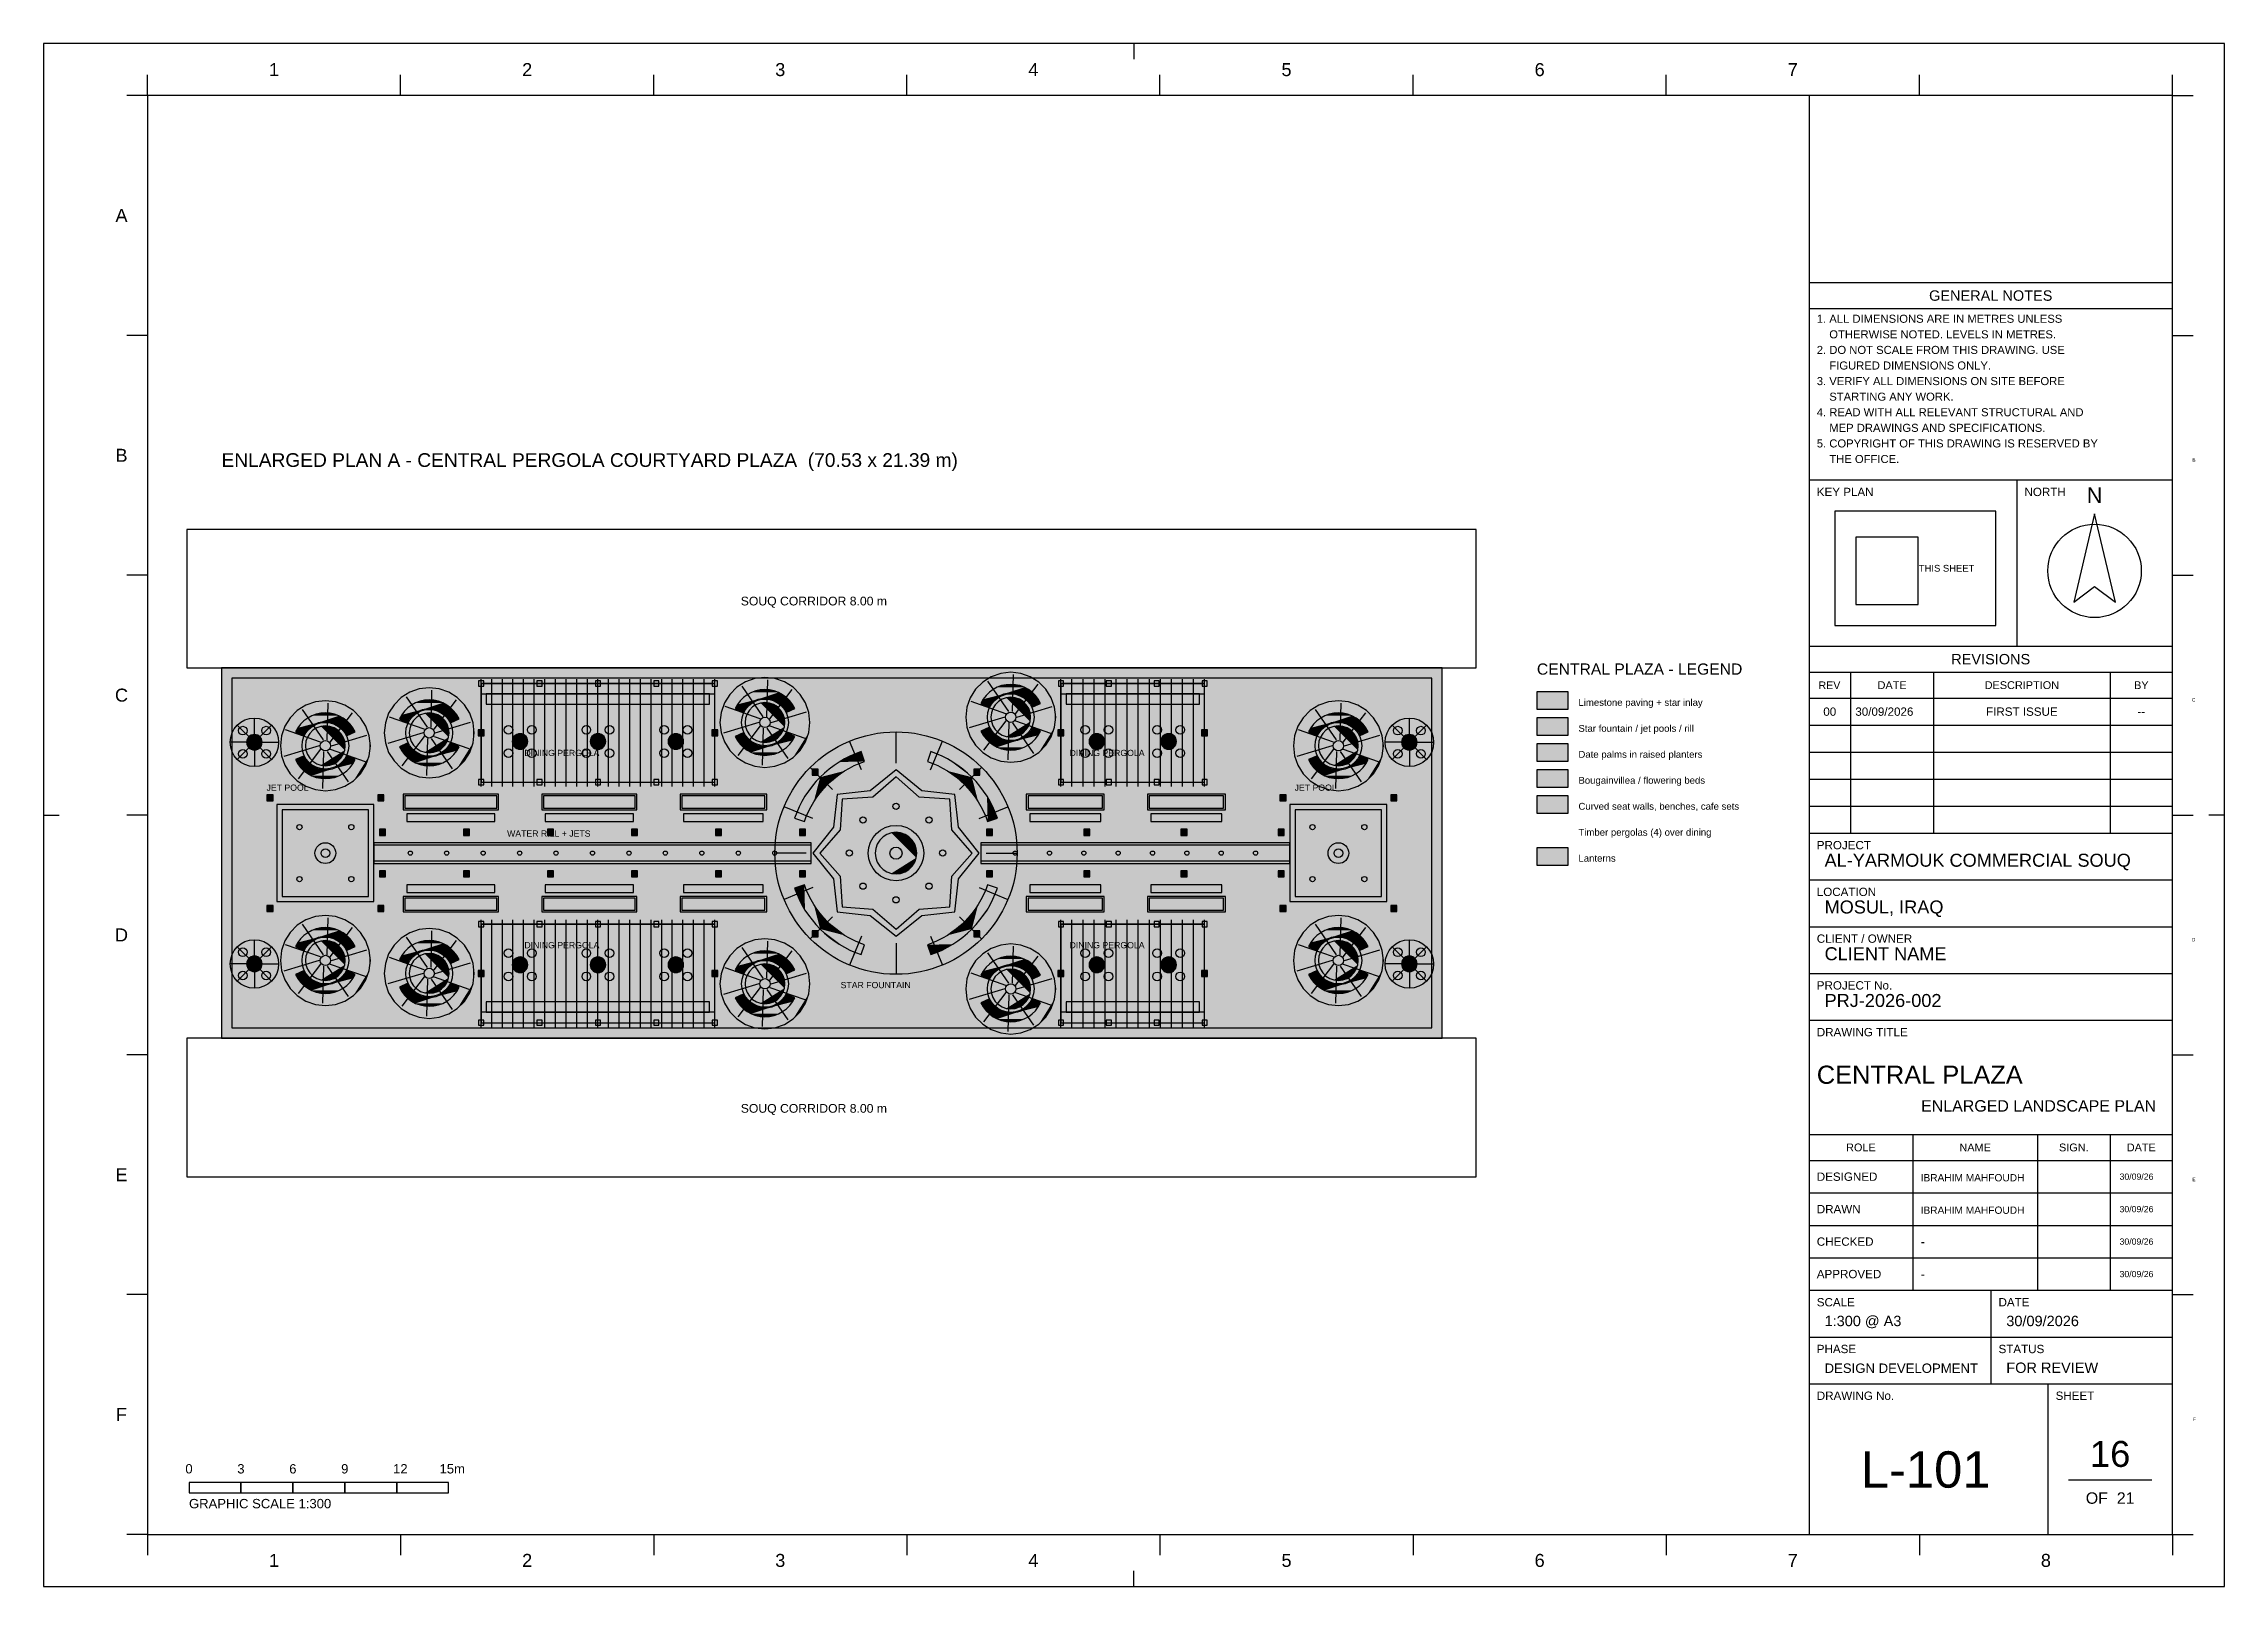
# Model space of a CAD drawing. Header units: metres. Extents: x 0 to 3661, y -5 to 371.
# Drawn here: x 3113 to 3239, y 0 to 89.1 of the extents above; entities that cross this region are included whole.
import ezdxf

# ---------------------------------------------------------------- set-up
doc = ezdxf.new("R2010")
doc.units = ezdxf.units.M
doc.header["$MEASUREMENT"] = 0
for name, color, linetype in [('A3_FRAME', 7, 'Continuous'), ('A3_SHEET', 7, 'Continuous'), ('AXIS', 8, 'Continuous'), ('EDGE', 7, 'Continuous'), ('L-FLOWERS', 6, 'Continuous'), ('L-FLOWERS-FILL', 241, 'Continuous'), ('L-LIGHTING', 2, 'Continuous'), ('L-LIGHTING-FILL', 40, 'Continuous'), ('L-PAVING', 253, 'Continuous'), ('L-PAVING-FILL', 41, 'Continuous'), ('L-PERGOLA', 34, 'Continuous'), ('L-PLANTERS', 42, 'Continuous'), ('L-SEATING', 32, 'Continuous'), ('L-SEATING-FILL', 35, 'Continuous'), ('L-TREES', 96, 'Continuous'), ('L-TREES-FILL', 94, 'Continuous'), ('L-UMBRELLA', 253, 'Continuous'), ('L-WATER', 150, 'Continuous'), ('L-WATER-FILL', 151, 'Continuous'), ('LABEL', 7, 'Continuous'), ('SHOPS', 8, 'Continuous'), ('TB_FIELDS', 7, 'Continuous'), ('TB_HEADINGS', 7, 'Continuous'), ('TB_LABELS', 7, 'Continuous'), ('TB_LINES_THICK', 7, 'Continuous'), ('TB_LINES_THIN', 7, 'Continuous'), ('TB_SYMBOLS', 7, 'Continuous'), ('TEXT', 7, 'Continuous'), ('TEXT-FILL', 41, 'Continuous'), ('TEXT-FILL2', 151, 'Continuous'), ('TEXT-FILL3', 94, 'Continuous'), ('TEXT-FILL4', 241, 'Continuous'), ('TEXT-FILL5', 35, 'Continuous'), ('TEXT-FILL6', 40, 'Continuous'), ('TITLE', 1, 'Continuous')]:
    doc.layers.add(name, color=color, linetype=linetype)
doc.styles.get("Standard").update_dxf_attribs({"font": 'arial.ttf'})

msp = doc.modelspace()

# ---------------------------------------------------------------- texts
at = {"layer": 'AXIS'}
for p in [(3153.279, 56.654), (3153.279, 27.354)]:
    msp.add_text('SOUQ CORRIDOR 8.00 m', height=0.504, dxfattribs=at).set_placement(p)
at = {"layer": 'LABEL'}
for s, p in [('DINING PERGOLA', (3140.779, 47.954)), ('DINING PERGOLA', (3172.279, 47.954)), ('JET POOL', (3125.879, 45.949)), ('JET POOL', (3185.279, 45.949)), ('WATER RILL + JETS', (3139.779, 43.299)), ('DINING PERGOLA', (3140.779, 36.854)), ('DINING PERGOLA', (3172.279, 36.854)), ('STAR FOUNTAIN', (3159.049, 34.549))]:
    msp.add_text(s, height=0.36, dxfattribs=at).set_placement(p)
at = {"layer": 'TB_FIELDS'}
for s, height, p in [('1. ALL DIMENSIONS ARE IN METRES UNLESS', 0.465, (3215.45, 72.978)), ('    OTHERWISE NOTED. LEVELS IN METRES.', 0.465, (3215.45, 72.078)), ('2. DO NOT SCALE FROM THIS DRAWING. USE', 0.465, (3215.45, 71.178)), ('    FIGURED DIMENSIONS ONLY.', 0.465, (3215.45, 70.278)), ('3. VERIFY ALL DIMENSIONS ON SITE BEFORE', 0.465, (3215.45, 69.378)), ('4. READ WITH ALL RELEVANT STRUCTURAL AND', 0.465, (3215.45, 67.578)), ('    STARTING ANY WORK.', 0.465, (3215.45, 68.478)), ('    MEP DRAWINGS AND SPECIFICATIONS.', 0.465, (3215.45, 66.678)), ('5. COPYRIGHT OF THIS DRAWING IS RESERVED BY', 0.465, (3215.45, 65.778)), ('    THE OFFICE.', 0.465, (3215.45, 64.878)), ('00', 0.48, (3215.827, 50.28)), ('30/09/2026', 0.48, (3217.676, 50.28)), ('FIRST ISSUE', 0.48, (3225.232, 50.28)), ('--', 0.48, (3233.977, 50.28)), ('AL-YARMOUK COMMERCIAL SOUQ', 0.75, (3215.9, 41.562)), ('MOSUL, IRAQ', 0.75, (3215.9, 38.862)), ('CLIENT NAME', 0.75, (3215.9, 36.162)), ('PRJ-2026-002', 0.75, (3215.9, 33.462)), ('ENLARGED LANDSCAPE PLAN', 0.66, (3221.477, 27.42)), ('IBRAHIM MAHFOUDH', 0.4198, (3221.45, 23.392)), ('30/09/26', 0.36, (3232.943, 23.483)), ('IBRAHIM MAHFOUDH', 0.4198, (3221.45, 21.517)), ('30/09/26', 0.36, (3232.943, 21.608)), ('-', 0.54, (3221.45, 19.642)), ('30/09/26', 0.36, (3232.943, 19.733)), ('-', 0.54, (3221.45, 17.767)), ('30/09/26', 0.36, (3232.943, 17.858)), ('1:300 @ A3', 0.6, (3215.9, 15.028)), ('30/09/2026', 0.6, (3226.4, 15.028)), ('DESIGN DEVELOPMENT', 0.5438, (3215.9, 12.328)), ('FOR REVIEW', 0.6, (3226.4, 12.328)), ('OF  21', 0.66, (3230.991, 4.77))]:
    msp.add_text(s, height=height, dxfattribs=at).set_placement(p)
at = {"layer": 'TB_HEADINGS'}
for s, height, p in [('GENERAL NOTES', 0.6, (3221.937, 74.25)), ('REVISIONS', 0.6, (3223.218, 53.25)), ('CENTRAL PLAZA', 1.05, (3215.45, 29.025)), ('L-101', 2.1, (3217.988, 5.7)), ('16', 1.5, (3231.235, 6.9))]:
    msp.add_text(s, height=height, dxfattribs=at).set_placement(p)
at = {"layer": 'TB_LABELS'}
for s, height, p in [('1', 0.75, (3126.021, 87.225)), ('2', 0.75, (3140.646, 87.225)), ('3', 0.75, (3155.271, 87.225)), ('4', 0.75, (3169.896, 87.225)), ('5', 0.75, (3184.521, 87.225)), ('6', 0.75, (3199.146, 87.225)), ('7', 0.75, (3213.771, 87.225)), ('A', 0.75, (3117.151, 78.8)), ('B', 0.75, (3117.151, 64.95)), ('B', 0.2, (3237.151, 64.95)), ('KEY PLAN', 0.48, (3215.45, 62.97)), ('NORTH', 0.48, (3227.45, 62.97)), ('THIS SHEET', 0.39, (3221.346, 58.605)), ('C', 0.75, (3117.122, 51.1)), ('REV', 0.4373, (3215.554, 51.825)), ('DATE', 0.45, (3218.962, 51.825)), ('DESCRIPTION', 0.45, (3225.152, 51.825)), ('BY', 0.45, (3233.781, 51.825)), ('C', 0.2, (3237.122, 51.1)), ('PROJECT', 0.48, (3215.45, 42.57)), ('LOCATION', 0.48, (3215.45, 39.87)), ('D', 0.75, (3117.122, 37.25)), ('CLIENT / OWNER', 0.48, (3215.45, 37.17)), ('D', 0.2, (3237.122, 37.25)), ('PROJECT No.', 0.48, (3215.45, 34.47)), ('DRAWING TITLE', 0.48, (3215.45, 31.77)), ('ROLE', 0.45, (3217.144, 25.125)), ('NAME', 0.45, (3223.692, 25.125)), ('SIGN.', 0.45, (3229.444, 25.125)), ('DATE', 0.45, (3233.362, 25.125)), ('E', 0.75, (3117.151, 23.4)), ('DESIGNED', 0.48, (3215.45, 23.422)), ('E', 0.2, (3237.151, 23.4)), ('DRAWN', 0.48, (3215.45, 21.547)), ('CHECKED', 0.48, (3215.45, 19.672)), ('APPROVED', 0.48, (3215.45, 17.797)), ('SCALE', 0.48, (3215.45, 16.17)), ('DATE', 0.48, (3225.95, 16.17)), ('PHASE', 0.48, (3215.45, 13.47)), ('STATUS', 0.48, (3225.95, 13.47)), ('F', 0.75, (3117.18, 9.55)), ('DRAWING No.', 0.48, (3215.45, 10.77)), ('SHEET', 0.48, (3229.25, 10.77)), ('F', 0.2, (3237.18, 9.55)), ('0', 0.54, (3121.19, 6.52)), ('3', 0.54, (3124.19, 6.52)), ('6', 0.54, (3127.19, 6.52)), ('9', 0.54, (3130.19, 6.52)), ('12', 0.54, (3133.19, 6.52)), ('15m', 0.54, (3135.876, 6.52)), ('GRAPHIC SCALE 1:300', 0.54, (3121.4, 4.51)), ('1', 0.75, (3126.021, 1.125)), ('2', 0.75, (3140.646, 1.125)), ('3', 0.75, (3155.271, 1.125)), ('4', 0.75, (3169.896, 1.125)), ('5', 0.75, (3184.521, 1.125)), ('6', 0.75, (3199.146, 1.125)), ('7', 0.75, (3213.771, 1.125)), ('8', 0.75, (3228.396, 1.125))]:
    msp.add_text(s, height=height, dxfattribs=at).set_placement(p)
at = {"layer": 'TB_SYMBOLS'}
msp.add_text('N', height=0.9, dxfattribs=at).set_placement((3231.046, 62.576))
at = {"layer": 'TEXT'}
for s, p in [('Limestone paving + star inlay', (3201.679, 50.854)), ('Star fountain / jet pools / rill', (3201.679, 49.354)), ('Date palms in raised planters', (3201.679, 47.854)), ('Bougainvillea / flowering beds', (3201.679, 46.354)), ('Curved seat walls, benches, cafe sets', (3201.679, 44.854)), ('Timber pergolas (4) over dining', (3201.679, 43.354)), ('Lanterns', (3201.679, 41.854))]:
    msp.add_text(s, height=0.396, dxfattribs=at).set_placement(p)
at = {"layer": 'TITLE'}
for s, height, p in [('ENLARGED PLAN A - CENTRAL PERGOLA COURTYARD PLAZA  (70.53 x 21.39 m)', 0.792, (3123.279, 64.654)), ('CENTRAL PLAZA - LEGEND', 0.648, (3199.279, 52.654))]:
    msp.add_text(s, height=height, dxfattribs=at).set_placement(p)

# ---------------------------------------------------------------- linework, layer by layer
at = {"layer": 'A3_FRAME'}
for p, q in [((3176, 89.1), (3176, 88.2)), ((3113, 44.55), (3113.9, 44.55)), ((3239, 44.55), (3238.1, 44.55)), ((3176, 0), (3176, 0.9))]:
    msp.add_line(p, q, dxfattribs=at)
for points in [[(3119, 3), (3236, 3), (3236, 86.1), (3119, 86.1)], [(3215, 3), (3236, 3), (3236, 86.1), (3215, 86.1)]]:
    msp.add_lwpolyline(points, close=True, dxfattribs=at)
at = {"layer": 'A3_SHEET'}
msp.add_lwpolyline([(3113, 0), (3239, 0), (3239, 89.1), (3113, 89.1)], close=True, dxfattribs=at)
at = {"layer": 'EDGE'}
msp.add_lwpolyline([(3123.279, 31.654), (3193.809, 31.654), (3193.809, 53.044), (3123.279, 53.044)], close=True, dxfattribs=at)
at = {"layer": 'L-FLOWERS'}
for points in [[(3138.279, 51.544), (3151.779, 51.544), (3151.779, 52.144), (3138.279, 52.144)], [(3171.779, 51.544), (3180.079, 51.544), (3180.079, 52.144), (3171.779, 52.144)], [(3136.429, 49.297), (3136.4, 49.552), (3136.315, 49.795), (3136.178, 50.014), (3135.996, 50.196), (3135.778, 50.333), (3135.535, 50.418), (3135.279, 50.447), (3135.023, 50.418), (3134.78, 50.333), (3134.562, 50.196), (3134.38, 50.014), (3134.243, 49.795), (3134.157, 49.552), (3134.129, 49.297), (3134.157, 49.041), (3134.243, 48.797), (3134.38, 48.58), (3134.562, 48.397), (3134.78, 48.26), (3135.023, 48.175), (3135.279, 48.147), (3135.535, 48.175), (3135.778, 48.26), (3135.996, 48.397), (3136.178, 48.58), (3136.315, 48.797), (3136.4, 49.041)], [(3155.829, 49.897), (3155.8, 50.152), (3155.715, 50.395), (3155.578, 50.614), (3155.396, 50.796), (3155.178, 50.933), (3154.935, 51.018), (3154.679, 51.047), (3154.423, 51.018), (3154.18, 50.933), (3153.962, 50.796), (3153.78, 50.614), (3153.643, 50.395), (3153.557, 50.152), (3153.529, 49.897), (3153.557, 49.641), (3153.643, 49.398), (3153.78, 49.179), (3153.962, 48.997), (3154.18, 48.86), (3154.423, 48.775), (3154.679, 48.746), (3154.935, 48.775), (3155.178, 48.86), (3155.396, 48.997), (3155.578, 49.179), (3155.715, 49.398), (3155.8, 49.641)], [(3170.029, 50.197), (3170, 50.452), (3169.915, 50.696), (3169.778, 50.913), (3169.596, 51.096), (3169.378, 51.233), (3169.135, 51.318), (3168.879, 51.346), (3168.623, 51.318), (3168.38, 51.233), (3168.162, 51.096), (3167.98, 50.913), (3167.843, 50.696), (3167.758, 50.452), (3167.729, 50.197), (3167.758, 49.941), (3167.843, 49.697), (3167.98, 49.48), (3168.162, 49.297), (3168.38, 49.16), (3168.623, 49.075), (3168.879, 49.047), (3169.135, 49.075), (3169.378, 49.16), (3169.596, 49.297), (3169.778, 49.48), (3169.915, 49.697), (3170, 49.941)], [(3130.429, 48.549), (3130.4, 48.805), (3130.315, 49.048), (3130.178, 49.266), (3129.996, 49.448), (3129.778, 49.585), (3129.535, 49.67), (3129.279, 49.699), (3129.023, 49.67), (3128.78, 49.585), (3128.562, 49.448), (3128.38, 49.266), (3128.243, 49.048), (3128.157, 48.805), (3128.129, 48.549), (3128.157, 48.293), (3128.243, 48.05), (3128.38, 47.832), (3128.562, 47.65), (3128.78, 47.513), (3129.023, 47.428), (3129.279, 47.399), (3129.535, 47.428), (3129.778, 47.513), (3129.996, 47.65), (3130.178, 47.832), (3130.315, 48.05), (3130.4, 48.293)], [(3188.959, 48.549), (3188.93, 48.805), (3188.845, 49.048), (3188.708, 49.266), (3188.526, 49.448), (3188.308, 49.585), (3188.065, 49.67), (3187.809, 49.699), (3187.553, 49.67), (3187.31, 49.585), (3187.092, 49.448), (3186.91, 49.266), (3186.773, 49.048), (3186.688, 48.805), (3186.659, 48.549), (3186.688, 48.293), (3186.773, 48.05), (3186.91, 47.832), (3187.092, 47.65), (3187.31, 47.513), (3187.553, 47.428), (3187.809, 47.399), (3188.065, 47.428), (3188.308, 47.513), (3188.526, 47.65), (3188.708, 47.832), (3188.845, 48.05), (3188.93, 48.293)], [(3133.879, 44.949), (3139.179, 44.949), (3139.179, 45.649), (3133.879, 45.649)], [(3141.879, 44.949), (3147.179, 44.949), (3147.179, 45.649), (3141.879, 45.649)], [(3149.879, 44.949), (3154.679, 44.949), (3154.679, 45.649), (3149.879, 45.649)], [(3169.879, 44.949), (3174.179, 44.949), (3174.179, 45.649), (3169.879, 45.649)], [(3176.879, 44.949), (3181.179, 44.949), (3181.179, 45.649), (3176.879, 45.649)], [(3133.879, 39.049), (3139.179, 39.049), (3139.179, 39.749), (3133.879, 39.749)], [(3141.879, 39.049), (3147.179, 39.049), (3147.179, 39.749), (3141.879, 39.749)], [(3149.879, 39.049), (3154.679, 39.049), (3154.679, 39.749), (3149.879, 39.749)], [(3169.879, 39.049), (3174.179, 39.049), (3174.179, 39.749), (3169.879, 39.749)], [(3176.879, 39.049), (3181.179, 39.049), (3181.179, 39.749), (3176.879, 39.749)], [(3130.429, 36.149), (3130.4, 36.405), (3130.315, 36.648), (3130.178, 36.866), (3129.996, 37.048), (3129.778, 37.185), (3129.535, 37.27), (3129.279, 37.299), (3129.023, 37.27), (3128.78, 37.185), (3128.562, 37.048), (3128.38, 36.866), (3128.243, 36.648), (3128.157, 36.405), (3128.129, 36.149), (3128.157, 35.893), (3128.243, 35.65), (3128.38, 35.432), (3128.562, 35.25), (3128.78, 35.113), (3129.023, 35.028), (3129.279, 34.999), (3129.535, 35.028), (3129.778, 35.113), (3129.996, 35.25), (3130.178, 35.432), (3130.315, 35.65), (3130.4, 35.893)], [(3136.429, 35.401), (3136.4, 35.657), (3136.315, 35.901), (3136.178, 36.118), (3135.996, 36.301), (3135.778, 36.438), (3135.535, 36.523), (3135.279, 36.551), (3135.023, 36.523), (3134.78, 36.438), (3134.562, 36.301), (3134.38, 36.118), (3134.243, 35.901), (3134.157, 35.657), (3134.129, 35.401), (3134.157, 35.146), (3134.243, 34.903), (3134.38, 34.684), (3134.562, 34.502), (3134.78, 34.365), (3135.023, 34.28), (3135.279, 34.252), (3135.535, 34.28), (3135.778, 34.365), (3135.996, 34.502), (3136.178, 34.684), (3136.315, 34.903), (3136.4, 35.146)], [(3188.959, 36.149), (3188.93, 36.405), (3188.845, 36.648), (3188.708, 36.866), (3188.526, 37.048), (3188.308, 37.185), (3188.065, 37.27), (3187.809, 37.299), (3187.553, 37.27), (3187.31, 37.185), (3187.092, 37.048), (3186.91, 36.866), (3186.773, 36.648), (3186.688, 36.405), (3186.659, 36.149), (3186.688, 35.893), (3186.773, 35.65), (3186.91, 35.432), (3187.092, 35.25), (3187.31, 35.113), (3187.553, 35.028), (3187.809, 34.999), (3188.065, 35.028), (3188.308, 35.113), (3188.526, 35.25), (3188.708, 35.432), (3188.845, 35.65), (3188.93, 35.893)], [(3155.829, 34.801), (3155.8, 35.057), (3155.715, 35.3), (3155.578, 35.519), (3155.396, 35.701), (3155.178, 35.838), (3154.935, 35.923), (3154.679, 35.952), (3154.423, 35.923), (3154.18, 35.838), (3153.962, 35.701), (3153.78, 35.519), (3153.643, 35.3), (3153.557, 35.057), (3153.529, 34.801), (3153.557, 34.546), (3153.643, 34.303), (3153.78, 34.084), (3153.962, 33.902), (3154.18, 33.765), (3154.423, 33.68), (3154.679, 33.651), (3154.935, 33.68), (3155.178, 33.765), (3155.396, 33.902), (3155.578, 34.084), (3155.715, 34.303), (3155.8, 34.546)], [(3170.029, 34.502), (3170, 34.757), (3169.915, 35.001), (3169.778, 35.218), (3169.596, 35.401), (3169.378, 35.538), (3169.135, 35.623), (3168.879, 35.651), (3168.623, 35.623), (3168.38, 35.538), (3168.162, 35.401), (3167.98, 35.218), (3167.843, 35.001), (3167.758, 34.757), (3167.729, 34.502), (3167.758, 34.246), (3167.843, 34.002), (3167.98, 33.785), (3168.162, 33.602), (3168.38, 33.465), (3168.623, 33.38), (3168.879, 33.352), (3169.135, 33.38), (3169.378, 33.465), (3169.596, 33.602), (3169.778, 33.785), (3169.915, 34.002), (3170, 34.246)], [(3138.279, 32.554), (3151.779, 32.554), (3151.779, 33.154), (3138.279, 33.154)], [(3171.779, 32.554), (3180.079, 32.554), (3180.079, 33.154), (3171.779, 33.154)]]:
    msp.add_lwpolyline(points, close=True, dxfattribs=at)
at = {"layer": 'L-FLOWERS-FILL'}
for points in [[(3138.279, 52.144), (3138.279, 51.544), (3151.779, 51.544)], [(3151.779, 51.544), (3151.779, 52.144), (3138.279, 52.144)], [(3171.779, 52.144), (3171.779, 51.544), (3180.079, 51.544)], [(3180.079, 51.544), (3180.079, 52.144), (3171.779, 52.144)], [(3136.4, 49.041), (3135.023, 50.418), (3134.78, 50.333)], [(3136.4, 49.041), (3135.279, 50.447), (3135.023, 50.418)], [(3136.4, 49.041), (3135.535, 50.418), (3135.279, 50.447)], [(3136.4, 49.041), (3135.778, 50.333), (3135.535, 50.418)], [(3155.8, 49.641), (3153.78, 50.614), (3153.643, 50.395)], [(3155.8, 49.641), (3153.962, 50.796), (3153.78, 50.614)], [(3155.8, 49.641), (3154.18, 50.933), (3153.962, 50.796)], [(3155.8, 49.641), (3154.423, 51.018), (3154.18, 50.933)], [(3155.8, 49.641), (3154.679, 51.047), (3154.423, 51.018)], [(3155.8, 49.641), (3154.935, 51.018), (3154.679, 51.047)], [(3155.8, 49.641), (3155.178, 50.933), (3154.935, 51.018)], [(3155.8, 49.641), (3155.396, 50.796), (3155.178, 50.933)], [(3155.8, 49.641), (3155.578, 50.614), (3155.396, 50.796)], [(3155.8, 49.641), (3155.715, 50.395), (3155.578, 50.614)], [(3170, 49.941), (3167.758, 50.452), (3167.729, 50.197)], [(3170, 49.941), (3167.843, 50.696), (3167.758, 50.452)], [(3170, 49.941), (3167.98, 50.913), (3167.843, 50.696)], [(3170, 49.941), (3168.162, 51.096), (3167.98, 50.913)], [(3170, 49.941), (3168.38, 51.233), (3168.162, 51.096)], [(3170, 49.941), (3168.623, 51.318), (3168.38, 51.233)], [(3170, 49.941), (3168.879, 51.346), (3168.623, 51.318)], [(3170, 49.941), (3169.135, 51.318), (3168.879, 51.346)], [(3170, 49.941), (3169.378, 51.233), (3169.135, 51.318)], [(3170, 49.941), (3169.596, 51.096), (3169.378, 51.233)], [(3170, 49.941), (3169.778, 50.913), (3169.596, 51.096)], [(3170, 49.941), (3169.915, 50.696), (3169.778, 50.913)], [(3170, 49.941), (3170, 50.452), (3169.915, 50.696)], [(3170, 49.941), (3170.029, 50.197), (3170, 50.452)], [(3130.4, 48.293), (3128.38, 49.266), (3128.243, 49.048)], [(3130.4, 48.293), (3128.562, 49.448), (3128.38, 49.266)], [(3130.4, 48.293), (3128.78, 49.585), (3128.562, 49.448)], [(3130.4, 48.293), (3129.023, 49.67), (3128.78, 49.585)], [(3130.4, 48.293), (3129.279, 49.699), (3129.023, 49.67)], [(3130.4, 48.293), (3129.535, 49.67), (3129.279, 49.699)], [(3130.4, 48.293), (3129.778, 49.585), (3129.535, 49.67)], [(3130.4, 48.293), (3129.996, 49.448), (3129.778, 49.585)], [(3130.4, 48.293), (3130.178, 49.266), (3129.996, 49.448)], [(3130.4, 48.293), (3130.315, 49.048), (3130.178, 49.266)], [(3136.4, 49.041), (3134.157, 49.552), (3134.129, 49.297)], [(3136.4, 49.041), (3134.129, 49.297), (3134.157, 49.041)], [(3136.4, 49.041), (3134.243, 49.795), (3134.157, 49.552)], [(3136.4, 49.041), (3134.38, 50.014), (3134.243, 49.795)], [(3136.4, 49.041), (3134.562, 50.196), (3134.38, 50.014)], [(3136.4, 49.041), (3134.78, 50.333), (3134.562, 50.196)], [(3136.4, 49.041), (3135.996, 50.196), (3135.778, 50.333)], [(3136.4, 49.041), (3136.178, 50.014), (3135.996, 50.196)], [(3136.4, 49.041), (3136.315, 49.795), (3136.178, 50.014)], [(3136.4, 49.041), (3136.4, 49.552), (3136.315, 49.795)], [(3136.4, 49.041), (3136.429, 49.297), (3136.4, 49.552)], [(3155.8, 49.641), (3153.557, 50.152), (3153.529, 49.897)], [(3155.8, 49.641), (3153.529, 49.897), (3153.557, 49.641)], [(3155.8, 49.641), (3153.643, 50.395), (3153.557, 50.152)], [(3155.8, 49.641), (3153.557, 49.641), (3153.643, 49.398)], [(3155.8, 49.641), (3153.643, 49.398), (3153.78, 49.179)], [(3155.8, 49.641), (3153.78, 49.179), (3153.962, 48.997)], [(3155.8, 49.641), (3153.962, 48.997), (3154.18, 48.86)], [(3155.8, 49.641), (3154.18, 48.86), (3154.423, 48.775)], [(3155.8, 49.641), (3154.423, 48.775), (3154.679, 48.746)], [(3155.8, 49.641), (3154.679, 48.746), (3154.935, 48.775)], [(3155.8, 49.641), (3154.935, 48.775), (3155.178, 48.86)], [(3155.8, 49.641), (3155.178, 48.86), (3155.396, 48.997)], [(3155.8, 49.641), (3155.396, 48.997), (3155.578, 49.179)], [(3155.578, 49.179), (3155.715, 49.398), (3155.8, 49.641)], [(3155.8, 49.641), (3155.8, 50.152), (3155.715, 50.395)], [(3155.8, 49.641), (3155.829, 49.897), (3155.8, 50.152)], [(3170, 49.941), (3167.729, 50.197), (3167.758, 49.941)], [(3170, 49.941), (3167.758, 49.941), (3167.843, 49.697)], [(3170, 49.941), (3167.843, 49.697), (3167.98, 49.48)], [(3170, 49.941), (3167.98, 49.48), (3168.162, 49.297)], [(3170, 49.941), (3168.162, 49.297), (3168.38, 49.16)], [(3170, 49.941), (3168.38, 49.16), (3168.623, 49.075)], [(3170, 49.941), (3168.623, 49.075), (3168.879, 49.047)], [(3170, 49.941), (3168.879, 49.047), (3169.135, 49.075)], [(3170, 49.941), (3169.135, 49.075), (3169.378, 49.16)], [(3170, 49.941), (3169.378, 49.16), (3169.596, 49.297)], [(3170, 49.941), (3169.596, 49.297), (3169.778, 49.48)], [(3169.778, 49.48), (3169.915, 49.697), (3170, 49.941)], [(3188.93, 48.293), (3186.91, 49.266), (3186.773, 49.048)], [(3188.93, 48.293), (3187.092, 49.448), (3186.91, 49.266)], [(3188.93, 48.293), (3187.31, 49.585), (3187.092, 49.448)], [(3188.93, 48.293), (3187.553, 49.67), (3187.31, 49.585)], [(3188.93, 48.293), (3187.809, 49.699), (3187.553, 49.67)], [(3188.93, 48.293), (3188.065, 49.67), (3187.809, 49.699)], [(3188.93, 48.293), (3188.308, 49.585), (3188.065, 49.67)], [(3188.93, 48.293), (3188.526, 49.448), (3188.308, 49.585)], [(3188.93, 48.293), (3188.708, 49.266), (3188.526, 49.448)], [(3188.93, 48.293), (3188.845, 49.048), (3188.708, 49.266)], [(3130.4, 48.293), (3128.157, 48.805), (3128.129, 48.549)], [(3130.4, 48.293), (3128.129, 48.549), (3128.157, 48.293)], [(3130.4, 48.293), (3128.243, 49.048), (3128.157, 48.805)], [(3130.4, 48.293), (3128.157, 48.293), (3128.243, 48.05)], [(3130.4, 48.293), (3128.243, 48.05), (3128.38, 47.832)], [(3130.4, 48.293), (3128.38, 47.832), (3128.562, 47.65)], [(3130.4, 48.293), (3128.562, 47.65), (3128.78, 47.513)], [(3130.4, 48.293), (3128.78, 47.513), (3129.023, 47.428)], [(3130.4, 48.293), (3129.023, 47.428), (3129.279, 47.399)], [(3130.4, 48.293), (3129.279, 47.399), (3129.535, 47.428)], [(3130.4, 48.293), (3129.535, 47.428), (3129.778, 47.513)], [(3130.4, 48.293), (3129.778, 47.513), (3129.996, 47.65)], [(3130.4, 48.293), (3129.996, 47.65), (3130.178, 47.832)], [(3130.178, 47.832), (3130.315, 48.05), (3130.4, 48.293)], [(3130.4, 48.293), (3130.4, 48.805), (3130.315, 49.048)], [(3130.4, 48.293), (3130.429, 48.549), (3130.4, 48.805)], [(3136.4, 49.041), (3134.157, 49.041), (3134.243, 48.797)], [(3136.4, 49.041), (3134.243, 48.797), (3134.38, 48.58)], [(3136.4, 49.041), (3134.38, 48.58), (3134.562, 48.397)], [(3136.4, 49.041), (3134.562, 48.397), (3134.78, 48.26)], [(3136.4, 49.041), (3134.78, 48.26), (3135.023, 48.175)], [(3136.4, 49.041), (3135.023, 48.175), (3135.279, 48.147)], [(3136.4, 49.041), (3135.279, 48.147), (3135.535, 48.175)], [(3136.4, 49.041), (3135.535, 48.175), (3135.778, 48.26)], [(3136.4, 49.041), (3135.778, 48.26), (3135.996, 48.397)], [(3136.4, 49.041), (3135.996, 48.397), (3136.178, 48.58)], [(3136.178, 48.58), (3136.315, 48.797), (3136.4, 49.041)], [(3188.93, 48.293), (3186.688, 48.805), (3186.659, 48.549)], [(3188.93, 48.293), (3186.659, 48.549), (3186.688, 48.293)], [(3188.93, 48.293), (3186.773, 49.048), (3186.688, 48.805)], [(3188.93, 48.293), (3186.688, 48.293), (3186.773, 48.05)], [(3188.93, 48.293), (3186.773, 48.05), (3186.91, 47.832)], [(3188.93, 48.293), (3186.91, 47.832), (3187.092, 47.65)], [(3188.93, 48.293), (3187.092, 47.65), (3187.31, 47.513)], [(3188.93, 48.293), (3187.31, 47.513), (3187.553, 47.428)], [(3188.93, 48.293), (3187.553, 47.428), (3187.809, 47.399)], [(3188.93, 48.293), (3187.809, 47.399), (3188.065, 47.428)], [(3188.93, 48.293), (3188.065, 47.428), (3188.308, 47.513)], [(3188.93, 48.293), (3188.308, 47.513), (3188.526, 47.65)], [(3188.93, 48.293), (3188.526, 47.65), (3188.708, 47.832)], [(3188.708, 47.832), (3188.845, 48.05), (3188.93, 48.293)], [(3188.93, 48.293), (3188.93, 48.805), (3188.845, 49.048)], [(3188.93, 48.293), (3188.959, 48.549), (3188.93, 48.805)], [(3133.879, 45.649), (3133.879, 44.949), (3139.179, 44.949)], [(3139.179, 44.949), (3139.179, 45.649), (3133.879, 45.649)], [(3141.879, 45.649), (3141.879, 44.949), (3147.179, 44.949)], [(3147.179, 44.949), (3147.179, 45.649), (3141.879, 45.649)], [(3149.879, 45.649), (3149.879, 44.949), (3154.679, 44.949)], [(3154.679, 44.949), (3154.679, 45.649), (3149.879, 45.649)], [(3169.879, 45.649), (3169.879, 44.949), (3174.179, 44.949)], [(3174.179, 44.949), (3174.179, 45.649), (3169.879, 45.649)], [(3176.879, 45.649), (3176.879, 44.949), (3181.179, 44.949)], [(3181.179, 44.949), (3181.179, 45.649), (3176.879, 45.649)], [(3133.879, 39.749), (3133.879, 39.049), (3139.179, 39.049)], [(3139.179, 39.049), (3139.179, 39.749), (3133.879, 39.749)], [(3141.879, 39.749), (3141.879, 39.049), (3147.179, 39.049)], [(3147.179, 39.049), (3147.179, 39.749), (3141.879, 39.749)], [(3149.879, 39.749), (3149.879, 39.049), (3154.679, 39.049)], [(3154.679, 39.049), (3154.679, 39.749), (3149.879, 39.749)], [(3169.879, 39.749), (3169.879, 39.049), (3174.179, 39.049)], [(3174.179, 39.049), (3174.179, 39.749), (3169.879, 39.749)], [(3176.879, 39.749), (3176.879, 39.049), (3181.179, 39.049)], [(3181.179, 39.049), (3181.179, 39.749), (3176.879, 39.749)], [(3130.4, 35.893), (3128.243, 36.648), (3128.157, 36.405)], [(3130.4, 35.893), (3128.38, 36.866), (3128.243, 36.648)], [(3130.4, 35.893), (3128.562, 37.048), (3128.38, 36.866)], [(3130.4, 35.893), (3128.78, 37.185), (3128.562, 37.048)], [(3130.4, 35.893), (3129.023, 37.27), (3128.78, 37.185)], [(3130.4, 35.893), (3129.279, 37.299), (3129.023, 37.27)], [(3130.4, 35.893), (3129.535, 37.27), (3129.279, 37.299)], [(3130.4, 35.893), (3129.778, 37.185), (3129.535, 37.27)], [(3130.4, 35.893), (3129.996, 37.048), (3129.778, 37.185)], [(3130.4, 35.893), (3130.178, 36.866), (3129.996, 37.048)], [(3130.4, 35.893), (3130.315, 36.648), (3130.178, 36.866)], [(3130.4, 35.893), (3130.4, 36.405), (3130.315, 36.648)], [(3136.4, 35.146), (3135.279, 36.551), (3135.023, 36.523)], [(3136.4, 35.146), (3135.535, 36.523), (3135.279, 36.551)], [(3188.93, 35.893), (3186.773, 36.648), (3186.688, 36.405)], [(3188.93, 35.893), (3186.91, 36.866), (3186.773, 36.648)], [(3188.93, 35.893), (3187.092, 37.048), (3186.91, 36.866)], [(3188.93, 35.893), (3187.31, 37.185), (3187.092, 37.048)], [(3188.93, 35.893), (3187.553, 37.27), (3187.31, 37.185)], [(3188.93, 35.893), (3187.809, 37.299), (3187.553, 37.27)], [(3188.93, 35.893), (3188.065, 37.27), (3187.809, 37.299)], [(3188.93, 35.893), (3188.308, 37.185), (3188.065, 37.27)], [(3188.93, 35.893), (3188.526, 37.048), (3188.308, 37.185)], [(3188.93, 35.893), (3188.708, 36.866), (3188.526, 37.048)], [(3188.93, 35.893), (3188.845, 36.648), (3188.708, 36.866)], [(3188.93, 35.893), (3188.93, 36.405), (3188.845, 36.648)], [(3130.4, 35.893), (3128.157, 36.405), (3128.129, 36.149)], [(3130.4, 35.893), (3128.129, 36.149), (3128.157, 35.893)], [(3130.4, 35.893), (3128.157, 35.893), (3128.243, 35.65)], [(3130.4, 35.893), (3128.243, 35.65), (3128.38, 35.432)], [(3130.4, 35.893), (3128.38, 35.432), (3128.562, 35.25)], [(3130.4, 35.893), (3128.562, 35.25), (3128.78, 35.113)], [(3130.4, 35.893), (3128.78, 35.113), (3129.023, 35.028)], [(3130.4, 35.893), (3129.023, 35.028), (3129.279, 34.999)], [(3130.4, 35.893), (3129.279, 34.999), (3129.535, 35.028)], [(3130.4, 35.893), (3129.535, 35.028), (3129.778, 35.113)], [(3130.4, 35.893), (3129.778, 35.113), (3129.996, 35.25)], [(3130.4, 35.893), (3129.996, 35.25), (3130.178, 35.432)], [(3130.178, 35.432), (3130.315, 35.65), (3130.4, 35.893)], [(3130.4, 35.893), (3130.429, 36.149), (3130.4, 36.405)], [(3136.4, 35.146), (3134.157, 35.657), (3134.129, 35.401)], [(3136.4, 35.146), (3134.129, 35.401), (3134.157, 35.146)], [(3136.4, 35.146), (3134.243, 35.901), (3134.157, 35.657)], [(3136.4, 35.146), (3134.38, 36.118), (3134.243, 35.901)], [(3136.4, 35.146), (3134.562, 36.301), (3134.38, 36.118)], [(3136.4, 35.146), (3134.78, 36.438), (3134.562, 36.301)], [(3136.4, 35.146), (3135.023, 36.523), (3134.78, 36.438)], [(3136.4, 35.146), (3135.778, 36.438), (3135.535, 36.523)], [(3136.4, 35.146), (3135.996, 36.301), (3135.778, 36.438)], [(3136.4, 35.146), (3136.178, 36.118), (3135.996, 36.301)], [(3136.4, 35.146), (3136.315, 35.901), (3136.178, 36.118)], [(3136.4, 35.146), (3136.4, 35.657), (3136.315, 35.901)], [(3136.4, 35.146), (3136.429, 35.401), (3136.4, 35.657)], [(3155.8, 34.546), (3153.643, 35.3), (3153.557, 35.057)], [(3155.8, 34.546), (3153.78, 35.519), (3153.643, 35.3)], [(3155.8, 34.546), (3153.962, 35.701), (3153.78, 35.519)], [(3155.8, 34.546), (3154.18, 35.838), (3153.962, 35.701)], [(3155.8, 34.546), (3154.423, 35.923), (3154.18, 35.838)], [(3155.8, 34.546), (3154.679, 35.952), (3154.423, 35.923)], [(3155.8, 34.546), (3154.935, 35.923), (3154.679, 35.952)], [(3155.8, 34.546), (3155.178, 35.838), (3154.935, 35.923)], [(3155.8, 34.546), (3155.396, 35.701), (3155.178, 35.838)], [(3155.8, 34.546), (3155.578, 35.519), (3155.396, 35.701)], [(3155.8, 34.546), (3155.715, 35.3), (3155.578, 35.519)], [(3155.8, 34.546), (3155.8, 35.057), (3155.715, 35.3)], [(3170, 34.246), (3168.162, 35.401), (3167.98, 35.218)], [(3170, 34.246), (3168.38, 35.538), (3168.162, 35.401)], [(3170, 34.246), (3168.623, 35.623), (3168.38, 35.538)], [(3170, 34.246), (3168.879, 35.651), (3168.623, 35.623)], [(3170, 34.246), (3169.135, 35.623), (3168.879, 35.651)], [(3170, 34.246), (3169.378, 35.538), (3169.135, 35.623)], [(3170, 34.246), (3169.596, 35.401), (3169.378, 35.538)], [(3170, 34.246), (3169.778, 35.218), (3169.596, 35.401)], [(3188.93, 35.893), (3186.688, 36.405), (3186.659, 36.149)], [(3188.93, 35.893), (3186.659, 36.149), (3186.688, 35.893)], [(3188.93, 35.893), (3186.688, 35.893), (3186.773, 35.65)], [(3188.93, 35.893), (3186.773, 35.65), (3186.91, 35.432)], [(3188.93, 35.893), (3186.91, 35.432), (3187.092, 35.25)], [(3188.93, 35.893), (3187.092, 35.25), (3187.31, 35.113)], [(3188.93, 35.893), (3187.31, 35.113), (3187.553, 35.028)], [(3188.93, 35.893), (3187.553, 35.028), (3187.809, 34.999)], [(3188.93, 35.893), (3187.809, 34.999), (3188.065, 35.028)], [(3188.93, 35.893), (3188.065, 35.028), (3188.308, 35.113)], [(3188.93, 35.893), (3188.308, 35.113), (3188.526, 35.25)], [(3188.93, 35.893), (3188.526, 35.25), (3188.708, 35.432)], [(3188.708, 35.432), (3188.845, 35.65), (3188.93, 35.893)], [(3188.93, 35.893), (3188.959, 36.149), (3188.93, 36.405)], [(3136.4, 35.146), (3134.157, 35.146), (3134.243, 34.903)], [(3136.4, 35.146), (3134.243, 34.903), (3134.38, 34.684)], [(3136.4, 35.146), (3134.38, 34.684), (3134.562, 34.502)], [(3136.4, 35.146), (3134.562, 34.502), (3134.78, 34.365)], [(3136.4, 35.146), (3134.78, 34.365), (3135.023, 34.28)], [(3136.4, 35.146), (3135.023, 34.28), (3135.279, 34.252)], [(3136.4, 35.146), (3135.279, 34.252), (3135.535, 34.28)], [(3136.4, 35.146), (3135.535, 34.28), (3135.778, 34.365)], [(3136.4, 35.146), (3135.778, 34.365), (3135.996, 34.502)], [(3136.4, 35.146), (3135.996, 34.502), (3136.178, 34.684)], [(3136.178, 34.684), (3136.315, 34.903), (3136.4, 35.146)], [(3155.8, 34.546), (3153.557, 35.057), (3153.529, 34.801)], [(3155.8, 34.546), (3153.529, 34.801), (3153.557, 34.546)], [(3155.8, 34.546), (3153.557, 34.546), (3153.643, 34.303)], [(3155.8, 34.546), (3153.643, 34.303), (3153.78, 34.084)], [(3155.8, 34.546), (3153.78, 34.084), (3153.962, 33.902)], [(3155.8, 34.546), (3153.962, 33.902), (3154.18, 33.765)], [(3155.8, 34.546), (3154.18, 33.765), (3154.423, 33.68)], [(3155.8, 34.546), (3154.423, 33.68), (3154.679, 33.651)], [(3155.8, 34.546), (3154.679, 33.651), (3154.935, 33.68)], [(3155.8, 34.546), (3154.935, 33.68), (3155.178, 33.765)], [(3155.8, 34.546), (3155.178, 33.765), (3155.396, 33.902)], [(3155.8, 34.546), (3155.396, 33.902), (3155.578, 34.084)], [(3155.578, 34.084), (3155.715, 34.303), (3155.8, 34.546)], [(3155.8, 34.546), (3155.829, 34.801), (3155.8, 35.057)], [(3170, 34.246), (3167.758, 34.757), (3167.729, 34.502)], [(3170, 34.246), (3167.729, 34.502), (3167.758, 34.246)], [(3170, 34.246), (3167.843, 35.001), (3167.758, 34.757)], [(3170, 34.246), (3167.758, 34.246), (3167.843, 34.002)], [(3170, 34.246), (3167.98, 35.218), (3167.843, 35.001)], [(3170, 34.246), (3167.843, 34.002), (3167.98, 33.785)], [(3170, 34.246), (3167.98, 33.785), (3168.162, 33.602)], [(3170, 34.246), (3168.162, 33.602), (3168.38, 33.465)], [(3170, 34.246), (3168.38, 33.465), (3168.623, 33.38)], [(3170, 34.246), (3168.623, 33.38), (3168.879, 33.352)], [(3170, 34.246), (3168.879, 33.352), (3169.135, 33.38)], [(3170, 34.246), (3169.135, 33.38), (3169.378, 33.465)], [(3170, 34.246), (3169.378, 33.465), (3169.596, 33.602)], [(3170, 34.246), (3169.596, 33.602), (3169.778, 33.785)], [(3170, 34.246), (3169.915, 35.001), (3169.778, 35.218)], [(3169.778, 33.785), (3169.915, 34.002), (3170, 34.246)], [(3170, 34.246), (3170, 34.757), (3169.915, 35.001)], [(3170, 34.246), (3170.029, 34.502), (3170, 34.757)], [(3138.279, 33.154), (3138.279, 32.554), (3151.779, 32.554)], [(3151.779, 32.554), (3151.779, 33.154), (3138.279, 33.154)], [(3171.779, 33.154), (3171.779, 32.554), (3180.079, 32.554)], [(3180.079, 32.554), (3180.079, 33.154), (3171.779, 33.154)]]:
    msp.add_solid(points, dxfattribs=at)
at = {"layer": 'L-LIGHTING'}
for points in [[(3138.104, 49.121), (3138.454, 49.121), (3138.454, 49.471), (3138.104, 49.471)], [(3151.604, 49.121), (3151.954, 49.121), (3151.954, 49.471), (3151.604, 49.471)], [(3171.604, 49.121), (3171.954, 49.121), (3171.954, 49.471), (3171.604, 49.471)], [(3179.904, 49.121), (3180.254, 49.121), (3180.254, 49.471), (3179.904, 49.471)], [(3157.407, 46.841), (3157.757, 46.841), (3157.757, 47.191), (3157.407, 47.191)], [(3166.741, 46.841), (3167.091, 46.841), (3167.091, 47.191), (3166.741, 47.191)], [(3125.904, 45.374), (3126.254, 45.374), (3126.254, 45.724), (3125.904, 45.724)], [(3132.304, 45.374), (3132.654, 45.374), (3132.654, 45.724), (3132.304, 45.724)], [(3184.434, 45.374), (3184.784, 45.374), (3184.784, 45.724), (3184.434, 45.724)], [(3190.834, 45.374), (3191.184, 45.374), (3191.184, 45.724), (3190.834, 45.724)], [(3132.404, 43.374), (3132.754, 43.374), (3132.754, 43.724), (3132.404, 43.724)], [(3137.258, 43.374), (3137.608, 43.374), (3137.608, 43.724), (3137.258, 43.724)], [(3142.112, 43.374), (3142.462, 43.374), (3142.462, 43.724), (3142.112, 43.724)], [(3146.966, 43.374), (3147.316, 43.374), (3147.316, 43.724), (3146.966, 43.724)], [(3151.82, 43.374), (3152.17, 43.374), (3152.17, 43.724), (3151.82, 43.724)], [(3156.674, 43.374), (3157.024, 43.374), (3157.024, 43.724), (3156.674, 43.724)], [(3167.474, 43.374), (3167.824, 43.374), (3167.824, 43.724), (3167.474, 43.724)], [(3173.094, 43.374), (3173.444, 43.374), (3173.444, 43.724), (3173.094, 43.724)], [(3178.714, 43.374), (3179.064, 43.374), (3179.064, 43.724), (3178.714, 43.724)], [(3184.334, 43.374), (3184.684, 43.374), (3184.684, 43.724), (3184.334, 43.724)], [(3132.404, 40.974), (3132.754, 40.974), (3132.754, 41.324), (3132.404, 41.324)], [(3137.258, 40.974), (3137.608, 40.974), (3137.608, 41.324), (3137.258, 41.324)], [(3142.112, 40.974), (3142.462, 40.974), (3142.462, 41.324), (3142.112, 41.324)], [(3146.966, 40.974), (3147.316, 40.974), (3147.316, 41.324), (3146.966, 41.324)], [(3151.82, 40.974), (3152.17, 40.974), (3152.17, 41.324), (3151.82, 41.324)], [(3156.674, 40.974), (3157.024, 40.974), (3157.024, 41.324), (3156.674, 41.324)], [(3167.474, 40.974), (3167.824, 40.974), (3167.824, 41.324), (3167.474, 41.324)], [(3173.094, 40.974), (3173.444, 40.974), (3173.444, 41.324), (3173.094, 41.324)], [(3178.714, 40.974), (3179.064, 40.974), (3179.064, 41.324), (3178.714, 41.324)], [(3184.334, 40.974), (3184.684, 40.974), (3184.684, 41.324), (3184.334, 41.324)], [(3125.904, 38.974), (3126.254, 38.974), (3126.254, 39.324), (3125.904, 39.324)], [(3132.304, 38.974), (3132.654, 38.974), (3132.654, 39.324), (3132.304, 39.324)], [(3184.434, 38.974), (3184.784, 38.974), (3184.784, 39.324), (3184.434, 39.324)], [(3190.834, 38.974), (3191.184, 38.974), (3191.184, 39.324), (3190.834, 39.324)], [(3157.407, 37.507), (3157.757, 37.507), (3157.757, 37.857), (3157.407, 37.857)], [(3166.741, 37.507), (3167.091, 37.507), (3167.091, 37.857), (3166.741, 37.857)], [(3138.104, 35.227), (3138.454, 35.227), (3138.454, 35.577), (3138.104, 35.577)], [(3151.604, 35.227), (3151.954, 35.227), (3151.954, 35.577), (3151.604, 35.577)], [(3171.604, 35.227), (3171.954, 35.227), (3171.954, 35.577), (3171.604, 35.577)], [(3179.904, 35.227), (3180.254, 35.227), (3180.254, 35.577), (3179.904, 35.577)]]:
    msp.add_lwpolyline(points, close=True, dxfattribs=at)
at = {"layer": 'L-LIGHTING-FILL'}
for points in [[(3138.104, 49.471), (3138.104, 49.121), (3138.454, 49.121)], [(3138.454, 49.121), (3138.454, 49.471), (3138.104, 49.471)], [(3151.604, 49.471), (3151.604, 49.121), (3151.954, 49.121)], [(3151.954, 49.121), (3151.954, 49.471), (3151.604, 49.471)], [(3171.604, 49.471), (3171.604, 49.121), (3171.954, 49.121)], [(3171.954, 49.121), (3171.954, 49.471), (3171.604, 49.471)], [(3179.904, 49.471), (3179.904, 49.121), (3180.254, 49.121)], [(3180.254, 49.121), (3180.254, 49.471), (3179.904, 49.471)], [(3157.407, 47.191), (3157.407, 46.841), (3157.757, 46.841)], [(3157.757, 46.841), (3157.757, 47.191), (3157.407, 47.191)], [(3166.741, 47.191), (3166.741, 46.841), (3167.091, 46.841)], [(3167.091, 46.841), (3167.091, 47.191), (3166.741, 47.191)], [(3125.904, 45.724), (3125.904, 45.374), (3126.254, 45.374)], [(3126.254, 45.374), (3126.254, 45.724), (3125.904, 45.724)], [(3132.304, 45.724), (3132.304, 45.374), (3132.654, 45.374)], [(3132.654, 45.374), (3132.654, 45.724), (3132.304, 45.724)], [(3184.434, 45.724), (3184.434, 45.374), (3184.784, 45.374)], [(3184.784, 45.374), (3184.784, 45.724), (3184.434, 45.724)], [(3190.834, 45.724), (3190.834, 45.374), (3191.184, 45.374)], [(3191.184, 45.374), (3191.184, 45.724), (3190.834, 45.724)], [(3132.404, 43.724), (3132.404, 43.374), (3132.754, 43.374)], [(3132.754, 43.374), (3132.754, 43.724), (3132.404, 43.724)], [(3137.258, 43.724), (3137.258, 43.374), (3137.608, 43.374)], [(3137.608, 43.374), (3137.608, 43.724), (3137.258, 43.724)], [(3142.112, 43.724), (3142.112, 43.374), (3142.462, 43.374)], [(3142.462, 43.374), (3142.462, 43.724), (3142.112, 43.724)], [(3146.966, 43.724), (3146.966, 43.374), (3147.316, 43.374)], [(3147.316, 43.374), (3147.316, 43.724), (3146.966, 43.724)], [(3151.82, 43.724), (3151.82, 43.374), (3152.17, 43.374)], [(3152.17, 43.374), (3152.17, 43.724), (3151.82, 43.724)], [(3156.674, 43.724), (3156.674, 43.374), (3157.024, 43.374)], [(3157.024, 43.374), (3157.024, 43.724), (3156.674, 43.724)], [(3167.474, 43.724), (3167.474, 43.374), (3167.824, 43.374)], [(3167.824, 43.374), (3167.824, 43.724), (3167.474, 43.724)], [(3173.094, 43.724), (3173.094, 43.374), (3173.444, 43.374)], [(3173.444, 43.374), (3173.444, 43.724), (3173.094, 43.724)], [(3178.714, 43.724), (3178.714, 43.374), (3179.064, 43.374)], [(3179.064, 43.374), (3179.064, 43.724), (3178.714, 43.724)], [(3184.334, 43.724), (3184.334, 43.374), (3184.684, 43.374)], [(3184.684, 43.374), (3184.684, 43.724), (3184.334, 43.724)], [(3132.404, 41.324), (3132.404, 40.974), (3132.754, 40.974)], [(3132.754, 40.974), (3132.754, 41.324), (3132.404, 41.324)], [(3137.258, 41.324), (3137.258, 40.974), (3137.608, 40.974)], [(3137.608, 40.974), (3137.608, 41.324), (3137.258, 41.324)], [(3142.112, 41.324), (3142.112, 40.974), (3142.462, 40.974)], [(3142.462, 40.974), (3142.462, 41.324), (3142.112, 41.324)], [(3146.966, 41.324), (3146.966, 40.974), (3147.316, 40.974)], [(3147.316, 40.974), (3147.316, 41.324), (3146.966, 41.324)], [(3151.82, 41.324), (3151.82, 40.974), (3152.17, 40.974)], [(3152.17, 40.974), (3152.17, 41.324), (3151.82, 41.324)], [(3156.674, 41.324), (3156.674, 40.974), (3157.024, 40.974)], [(3157.024, 40.974), (3157.024, 41.324), (3156.674, 41.324)], [(3167.474, 41.324), (3167.474, 40.974), (3167.824, 40.974)], [(3167.824, 40.974), (3167.824, 41.324), (3167.474, 41.324)], [(3173.094, 41.324), (3173.094, 40.974), (3173.444, 40.974)], [(3173.444, 40.974), (3173.444, 41.324), (3173.094, 41.324)], [(3178.714, 41.324), (3178.714, 40.974), (3179.064, 40.974)], [(3179.064, 40.974), (3179.064, 41.324), (3178.714, 41.324)], [(3184.334, 41.324), (3184.334, 40.974), (3184.684, 40.974)], [(3184.684, 40.974), (3184.684, 41.324), (3184.334, 41.324)], [(3125.904, 39.324), (3125.904, 38.974), (3126.254, 38.974)], [(3126.254, 38.974), (3126.254, 39.324), (3125.904, 39.324)], [(3132.304, 39.324), (3132.304, 38.974), (3132.654, 38.974)], [(3132.654, 38.974), (3132.654, 39.324), (3132.304, 39.324)], [(3184.434, 39.324), (3184.434, 38.974), (3184.784, 38.974)], [(3184.784, 38.974), (3184.784, 39.324), (3184.434, 39.324)], [(3190.834, 39.324), (3190.834, 38.974), (3191.184, 38.974)], [(3191.184, 38.974), (3191.184, 39.324), (3190.834, 39.324)], [(3157.407, 37.857), (3157.407, 37.507), (3157.757, 37.507)], [(3157.757, 37.507), (3157.757, 37.857), (3157.407, 37.857)], [(3166.741, 37.857), (3166.741, 37.507), (3167.091, 37.507)], [(3167.091, 37.507), (3167.091, 37.857), (3166.741, 37.857)], [(3138.104, 35.577), (3138.104, 35.227), (3138.454, 35.227)], [(3138.454, 35.227), (3138.454, 35.577), (3138.104, 35.577)], [(3151.604, 35.577), (3151.604, 35.227), (3151.954, 35.227)], [(3151.954, 35.227), (3151.954, 35.577), (3151.604, 35.577)], [(3171.604, 35.577), (3171.604, 35.227), (3171.954, 35.227)], [(3171.954, 35.227), (3171.954, 35.577), (3171.604, 35.577)], [(3179.904, 35.577), (3179.904, 35.227), (3180.254, 35.227)], [(3180.254, 35.227), (3180.254, 35.577), (3179.904, 35.577)]]:
    msp.add_solid(points, dxfattribs=at)
at = {"layer": 'L-PAVING'}
for p, q in [((3162.249, 47.549), (3162.249, 49.349)), ((3160.259, 47.153), (3159.57, 48.816)), ((3164.239, 47.153), (3164.927, 48.816)), ((3158.572, 46.026), (3157.299, 47.299)), ((3165.926, 46.026), (3167.198, 47.299)), ((3157.445, 44.339), (3155.782, 45.028)), ((3167.053, 44.339), (3168.716, 45.028)), ((3157.049, 42.349), (3155.249, 42.349)), ((3167.449, 42.349), (3169.249, 42.349)), ((3157.445, 40.359), (3155.782, 39.67)), ((3167.053, 40.359), (3168.716, 39.67)), ((3158.572, 38.672), (3157.299, 37.399)), ((3165.926, 38.672), (3167.198, 37.399)), ((3160.259, 37.545), (3159.57, 35.882)), ((3162.249, 37.149), (3162.249, 35.349)), ((3164.239, 37.545), (3164.927, 35.882))]:
    msp.add_line(p, q, dxfattribs=at)
for points in [[(3123.279, 31.654), (3193.809, 31.654), (3193.809, 53.044), (3123.279, 53.044)], [(3123.879, 32.254), (3193.209, 32.254), (3193.209, 52.444), (3123.879, 52.444)], [(3138.279, 46.449), (3151.779, 46.449), (3151.779, 52.144), (3138.279, 52.144)], [(3171.779, 46.449), (3180.079, 46.449), (3180.079, 52.144), (3171.779, 52.144)], [(3138.279, 32.554), (3151.779, 32.554), (3151.779, 38.249), (3138.279, 38.249)], [(3171.779, 32.554), (3180.079, 32.554), (3180.079, 38.249), (3171.779, 38.249)]]:
    msp.add_lwpolyline(points, close=True, dxfattribs=at)
msp.add_circle((3162.249, 42.349), 7, dxfattribs=at)
at = {"layer": 'L-PAVING-FILL'}
for points in [[(3123.279, 53.044), (3123.279, 31.654), (3193.809, 31.654)], [(3193.809, 31.654), (3193.809, 53.044), (3123.279, 53.044)], [(3138.279, 52.144), (3138.279, 46.449), (3151.779, 46.449)], [(3151.779, 46.449), (3151.779, 52.144), (3138.279, 52.144)], [(3171.779, 52.144), (3171.779, 46.449), (3180.079, 46.449)], [(3180.079, 46.449), (3180.079, 52.144), (3171.779, 52.144)], [(3138.279, 38.249), (3138.279, 32.554), (3151.779, 32.554)], [(3151.779, 32.554), (3151.779, 38.249), (3138.279, 38.249)], [(3171.779, 38.249), (3171.779, 32.554), (3180.079, 32.554)], [(3180.079, 32.554), (3180.079, 38.249), (3171.779, 38.249)]]:
    msp.add_solid(points, dxfattribs=at)
at = {"layer": 'L-PERGOLA'}
for p, q in [((3138.279, 46.199), (3138.279, 52.394)), ((3138.279, 52.144), (3151.779, 52.144)), ((3138.892, 46.199), (3138.892, 52.394)), ((3139.506, 46.199), (3139.506, 52.394)), ((3140.12, 46.199), (3140.12, 52.394)), ((3140.733, 46.199), (3140.733, 52.394)), ((3141.347, 46.199), (3141.347, 52.394)), ((3141.961, 46.199), (3141.961, 52.394)), ((3142.574, 46.199), (3142.574, 52.394)), ((3143.188, 46.199), (3143.188, 52.394)), ((3143.801, 46.199), (3143.801, 52.394)), ((3144.415, 46.199), (3144.415, 52.394)), ((3145.029, 46.199), (3145.029, 52.394)), ((3145.642, 46.199), (3145.642, 52.394)), ((3146.256, 46.199), (3146.256, 52.394)), ((3146.87, 46.199), (3146.87, 52.394)), ((3147.483, 46.199), (3147.483, 52.394)), ((3148.097, 46.199), (3148.097, 52.394)), ((3148.711, 46.199), (3148.711, 52.394)), ((3149.324, 46.199), (3149.324, 52.394)), ((3149.938, 46.199), (3149.938, 52.394)), ((3150.551, 46.199), (3150.551, 52.394)), ((3151.165, 46.199), (3151.165, 52.394)), ((3151.779, 46.199), (3151.779, 52.394)), ((3171.779, 46.199), (3171.779, 52.394)), ((3171.779, 52.144), (3180.079, 52.144)), ((3172.417, 46.199), (3172.417, 52.394)), ((3173.056, 46.199), (3173.056, 52.394)), ((3173.694, 46.199), (3173.694, 52.394)), ((3174.332, 46.199), (3174.332, 52.394)), ((3174.971, 46.199), (3174.971, 52.394)), ((3175.61, 46.199), (3175.61, 52.394)), ((3176.248, 46.199), (3176.248, 52.394)), ((3176.886, 46.199), (3176.886, 52.394)), ((3177.525, 46.199), (3177.525, 52.394)), ((3178.163, 46.199), (3178.163, 52.394)), ((3178.802, 46.199), (3178.802, 52.394)), ((3179.44, 46.199), (3179.44, 52.394)), ((3180.079, 46.199), (3180.079, 52.394)), ((3138.279, 46.449), (3151.779, 46.449)), ((3171.779, 46.449), (3180.079, 46.449)), ((3138.279, 32.304), (3138.279, 38.499)), ((3138.279, 38.249), (3151.779, 38.249)), ((3138.892, 32.304), (3138.892, 38.499)), ((3139.506, 32.304), (3139.506, 38.499)), ((3140.12, 32.304), (3140.12, 38.499)), ((3140.733, 32.304), (3140.733, 38.499)), ((3141.347, 32.304), (3141.347, 38.499)), ((3141.961, 32.304), (3141.961, 38.499)), ((3142.574, 32.304), (3142.574, 38.499)), ((3143.188, 32.304), (3143.188, 38.499)), ((3143.801, 32.304), (3143.801, 38.499)), ((3144.415, 32.304), (3144.415, 38.499)), ((3145.029, 32.304), (3145.029, 38.499)), ((3145.642, 32.304), (3145.642, 38.499)), ((3146.256, 32.304), (3146.256, 38.499)), ((3146.87, 32.304), (3146.87, 38.499)), ((3147.483, 32.304), (3147.483, 38.499)), ((3148.097, 32.304), (3148.097, 38.499)), ((3148.711, 32.304), (3148.711, 38.499)), ((3149.324, 32.304), (3149.324, 38.499)), ((3149.938, 32.304), (3149.938, 38.499)), ((3150.551, 32.304), (3150.551, 38.499)), ((3151.165, 32.304), (3151.165, 38.499)), ((3151.779, 32.304), (3151.779, 38.499)), ((3171.779, 32.304), (3171.779, 38.499)), ((3171.779, 38.249), (3180.079, 38.249)), ((3172.417, 32.304), (3172.417, 38.499)), ((3173.056, 32.304), (3173.056, 38.499)), ((3173.694, 32.304), (3173.694, 38.499)), ((3174.332, 32.304), (3174.332, 38.499)), ((3174.971, 32.304), (3174.971, 38.499)), ((3175.61, 32.304), (3175.61, 38.499)), ((3176.248, 32.304), (3176.248, 38.499)), ((3176.886, 32.304), (3176.886, 38.499)), ((3177.525, 32.304), (3177.525, 38.499)), ((3178.163, 32.304), (3178.163, 38.499)), ((3178.802, 32.304), (3178.802, 38.499)), ((3179.44, 32.304), (3179.44, 38.499)), ((3180.079, 32.304), (3180.079, 38.499)), ((3138.279, 32.554), (3151.779, 32.554)), ((3171.779, 32.554), (3180.079, 32.554))]:
    msp.add_line(p, q, dxfattribs=at)
for points in [[(3138.129, 51.994), (3138.429, 51.994), (3138.429, 52.294), (3138.129, 52.294)], [(3141.504, 51.994), (3141.804, 51.994), (3141.804, 52.294), (3141.504, 52.294)], [(3144.879, 51.994), (3145.179, 51.994), (3145.179, 52.294), (3144.879, 52.294)], [(3148.254, 51.994), (3148.554, 51.994), (3148.554, 52.294), (3148.254, 52.294)], [(3151.629, 51.994), (3151.929, 51.994), (3151.929, 52.294), (3151.629, 52.294)], [(3171.629, 51.994), (3171.929, 51.994), (3171.929, 52.294), (3171.629, 52.294)], [(3174.395, 51.994), (3174.695, 51.994), (3174.695, 52.294), (3174.395, 52.294)], [(3177.162, 51.994), (3177.462, 51.994), (3177.462, 52.294), (3177.162, 52.294)], [(3179.929, 51.994), (3180.229, 51.994), (3180.229, 52.294), (3179.929, 52.294)], [(3138.129, 46.299), (3138.429, 46.299), (3138.429, 46.599), (3138.129, 46.599)], [(3141.504, 46.299), (3141.804, 46.299), (3141.804, 46.599), (3141.504, 46.599)], [(3144.879, 46.299), (3145.179, 46.299), (3145.179, 46.599), (3144.879, 46.599)], [(3148.254, 46.299), (3148.554, 46.299), (3148.554, 46.599), (3148.254, 46.599)], [(3151.629, 46.299), (3151.929, 46.299), (3151.929, 46.599), (3151.629, 46.599)], [(3171.629, 46.299), (3171.929, 46.299), (3171.929, 46.599), (3171.629, 46.599)], [(3174.395, 46.299), (3174.695, 46.299), (3174.695, 46.599), (3174.395, 46.599)], [(3177.162, 46.299), (3177.462, 46.299), (3177.462, 46.599), (3177.162, 46.599)], [(3179.929, 46.299), (3180.229, 46.299), (3180.229, 46.599), (3179.929, 46.599)], [(3138.129, 38.099), (3138.429, 38.099), (3138.429, 38.399), (3138.129, 38.399)], [(3141.504, 38.099), (3141.804, 38.099), (3141.804, 38.399), (3141.504, 38.399)], [(3144.879, 38.099), (3145.179, 38.099), (3145.179, 38.399), (3144.879, 38.399)], [(3148.254, 38.099), (3148.554, 38.099), (3148.554, 38.399), (3148.254, 38.399)], [(3151.629, 38.099), (3151.929, 38.099), (3151.929, 38.399), (3151.629, 38.399)], [(3171.629, 38.099), (3171.929, 38.099), (3171.929, 38.399), (3171.629, 38.399)], [(3174.395, 38.099), (3174.695, 38.099), (3174.695, 38.399), (3174.395, 38.399)], [(3177.162, 38.099), (3177.462, 38.099), (3177.462, 38.399), (3177.162, 38.399)], [(3179.929, 38.099), (3180.229, 38.099), (3180.229, 38.399), (3179.929, 38.399)], [(3138.129, 32.404), (3138.429, 32.404), (3138.429, 32.704), (3138.129, 32.704)], [(3141.504, 32.404), (3141.804, 32.404), (3141.804, 32.704), (3141.504, 32.704)], [(3144.879, 32.404), (3145.179, 32.404), (3145.179, 32.704), (3144.879, 32.704)], [(3148.254, 32.404), (3148.554, 32.404), (3148.554, 32.704), (3148.254, 32.704)], [(3151.629, 32.404), (3151.929, 32.404), (3151.929, 32.704), (3151.629, 32.704)], [(3171.629, 32.404), (3171.929, 32.404), (3171.929, 32.704), (3171.629, 32.704)], [(3174.395, 32.404), (3174.695, 32.404), (3174.695, 32.704), (3174.395, 32.704)], [(3177.162, 32.404), (3177.462, 32.404), (3177.462, 32.704), (3177.162, 32.704)], [(3179.929, 32.404), (3180.229, 32.404), (3180.229, 32.704), (3179.929, 32.704)]]:
    msp.add_lwpolyline(points, close=True, dxfattribs=at)
at = {"layer": 'L-PLANTERS'}
for points in [[(3133.779, 44.849), (3139.279, 44.849), (3139.279, 45.749), (3133.779, 45.749)], [(3141.779, 44.849), (3147.279, 44.849), (3147.279, 45.749), (3141.779, 45.749)], [(3149.779, 44.849), (3154.779, 44.849), (3154.779, 45.749), (3149.779, 45.749)], [(3169.779, 44.849), (3174.279, 44.849), (3174.279, 45.749), (3169.779, 45.749)], [(3176.779, 44.849), (3181.279, 44.849), (3181.279, 45.749), (3176.779, 45.749)], [(3133.779, 38.949), (3139.279, 38.949), (3139.279, 39.849), (3133.779, 39.849)], [(3141.779, 38.949), (3147.279, 38.949), (3147.279, 39.849), (3141.779, 39.849)], [(3149.779, 38.949), (3154.779, 38.949), (3154.779, 39.849), (3149.779, 39.849)], [(3169.779, 38.949), (3174.279, 38.949), (3174.279, 39.849), (3169.779, 39.849)], [(3176.779, 38.949), (3181.279, 38.949), (3181.279, 39.849), (3176.779, 39.849)]]:
    msp.add_lwpolyline(points, close=True, dxfattribs=at)
for centre in [(3135.279, 49.297), (3154.679, 49.897), (3168.879, 50.197), (3129.279, 48.549), (3187.809, 48.549), (3129.279, 36.149), (3135.279, 35.401), (3187.809, 36.149), (3154.679, 34.801), (3168.879, 34.502)]:
    msp.add_circle(centre, 1.35, dxfattribs=at)
at = {"layer": 'L-SEATING'}
for points in [[(3156.401, 50.7), (3156.27, 50.935), (3156.107, 51.149), (3155.916, 51.339), (3155.7, 51.499), (3155.463, 51.627), (3155.21, 51.721), (3154.947, 51.777), (3154.679, 51.797), (3154.41, 51.777), (3154.147, 51.721), (3153.895, 51.627), (3153.658, 51.499), (3153.442, 51.339), (3153.25, 51.149), (3153.088, 50.935), (3152.957, 50.7), (3153.41, 50.488), (3153.506, 50.662), (3153.626, 50.82), (3153.767, 50.959), (3153.927, 51.077), (3154.101, 51.172), (3154.287, 51.241), (3154.481, 51.282), (3154.679, 51.297), (3154.877, 51.282), (3155.07, 51.241), (3155.256, 51.172), (3155.431, 51.077), (3155.59, 50.959), (3155.731, 50.82), (3155.851, 50.662), (3155.948, 50.488)], [(3170.601, 50.999), (3170.47, 51.235), (3170.307, 51.449), (3170.116, 51.639), (3169.9, 51.799), (3169.663, 51.927), (3169.41, 52.021), (3169.147, 52.077), (3168.879, 52.096), (3168.61, 52.077), (3168.347, 52.021), (3168.095, 51.927), (3167.858, 51.799), (3167.642, 51.639), (3167.45, 51.449), (3167.287, 51.235), (3167.157, 50.999), (3167.61, 50.788), (3167.706, 50.962), (3167.826, 51.12), (3167.967, 51.259), (3168.126, 51.377), (3168.301, 51.472), (3168.487, 51.541), (3168.681, 51.582), (3168.879, 51.596), (3169.077, 51.582), (3169.271, 51.541), (3169.456, 51.472), (3169.631, 51.377), (3169.79, 51.259), (3169.931, 51.12), (3170.051, 50.962), (3170.148, 50.788)], [(3131.001, 49.352), (3130.87, 49.587), (3130.707, 49.802), (3130.516, 49.991), (3130.3, 50.151), (3130.063, 50.28), (3129.81, 50.373), (3129.547, 50.43), (3129.279, 50.449), (3129.01, 50.43), (3128.747, 50.373), (3128.495, 50.28), (3128.258, 50.151), (3128.042, 49.991), (3127.85, 49.802), (3127.688, 49.587), (3127.557, 49.352), (3128.01, 49.141), (3128.106, 49.314), (3128.226, 49.472), (3128.367, 49.612), (3128.526, 49.73), (3128.701, 49.824), (3128.887, 49.893), (3129.081, 49.935), (3129.279, 49.949), (3129.477, 49.935), (3129.671, 49.893), (3129.856, 49.824), (3130.031, 49.73), (3130.19, 49.612), (3130.331, 49.472), (3130.451, 49.314), (3130.548, 49.141)], [(3137.001, 50.099), (3136.87, 50.335), (3136.707, 50.549), (3136.516, 50.739), (3136.3, 50.899), (3136.063, 51.027), (3135.81, 51.121), (3135.547, 51.177), (3135.279, 51.197), (3135.01, 51.177), (3134.747, 51.121), (3134.495, 51.027), (3134.258, 50.899), (3134.042, 50.739), (3133.85, 50.549), (3133.688, 50.335), (3133.557, 50.099), (3134.01, 49.888), (3134.106, 50.062), (3134.226, 50.22), (3134.367, 50.359), (3134.526, 50.477), (3134.701, 50.572), (3134.887, 50.641), (3135.081, 50.682), (3135.279, 50.697), (3135.477, 50.682), (3135.671, 50.641), (3135.856, 50.572), (3136.031, 50.477), (3136.19, 50.359), (3136.331, 50.22), (3136.451, 50.062), (3136.548, 49.888)], [(3138.579, 50.944), (3151.479, 50.944), (3151.479, 51.544), (3138.579, 51.544)], [(3172.079, 50.944), (3179.779, 50.944), (3179.779, 51.544), (3172.079, 51.544)], [(3189.531, 49.352), (3189.4, 49.587), (3189.237, 49.802), (3189.046, 49.991), (3188.83, 50.151), (3188.593, 50.28), (3188.34, 50.373), (3188.077, 50.43), (3187.809, 50.449), (3187.54, 50.43), (3187.277, 50.373), (3187.025, 50.28), (3186.788, 50.151), (3186.572, 49.991), (3186.38, 49.802), (3186.218, 49.587), (3186.087, 49.352), (3186.54, 49.141), (3186.636, 49.314), (3186.756, 49.472), (3186.897, 49.612), (3187.057, 49.73), (3187.231, 49.824), (3187.417, 49.893), (3187.611, 49.935), (3187.809, 49.949), (3188.007, 49.935), (3188.2, 49.893), (3188.387, 49.824), (3188.561, 49.73), (3188.72, 49.612), (3188.861, 49.472), (3188.981, 49.314), (3189.077, 49.141)], [(3125.629, 48.749), (3125.617, 48.849), (3125.584, 48.944), (3125.53, 49.03), (3125.459, 49.101), (3125.374, 49.154), (3125.279, 49.188), (3125.179, 49.199), (3125.079, 49.188), (3124.983, 49.154), (3124.898, 49.101), (3124.827, 49.03), (3124.773, 48.944), (3124.74, 48.849), (3124.729, 48.749), (3124.74, 48.649), (3124.773, 48.554), (3124.827, 48.468), (3124.898, 48.397), (3124.983, 48.344), (3125.079, 48.31), (3125.179, 48.299), (3125.279, 48.31), (3125.374, 48.344), (3125.459, 48.397), (3125.53, 48.468), (3125.584, 48.554), (3125.617, 48.649)], [(3140.979, 48.797), (3140.967, 48.897), (3140.934, 48.992), (3140.881, 49.077), (3140.809, 49.148), (3140.724, 49.202), (3140.629, 49.235), (3140.529, 49.246), (3140.429, 49.235), (3140.334, 49.202), (3140.248, 49.148), (3140.177, 49.077), (3140.123, 48.992), (3140.09, 48.897), (3140.079, 48.797), (3140.09, 48.696), (3140.123, 48.601), (3140.177, 48.516), (3140.248, 48.445), (3140.334, 48.391), (3140.429, 48.358), (3140.529, 48.346), (3140.629, 48.358), (3140.724, 48.391), (3140.809, 48.445), (3140.881, 48.516), (3140.934, 48.601), (3140.967, 48.696)], [(3145.479, 48.797), (3145.467, 48.897), (3145.434, 48.992), (3145.381, 49.077), (3145.309, 49.148), (3145.224, 49.202), (3145.129, 49.235), (3145.029, 49.246), (3144.929, 49.235), (3144.834, 49.202), (3144.748, 49.148), (3144.677, 49.077), (3144.623, 48.992), (3144.59, 48.897), (3144.579, 48.797), (3144.59, 48.696), (3144.623, 48.601), (3144.677, 48.516), (3144.748, 48.445), (3144.834, 48.391), (3144.929, 48.358), (3145.029, 48.346), (3145.129, 48.358), (3145.224, 48.391), (3145.309, 48.445), (3145.381, 48.516), (3145.434, 48.601), (3145.467, 48.696)], [(3149.979, 48.797), (3149.967, 48.897), (3149.934, 48.992), (3149.881, 49.077), (3149.809, 49.148), (3149.724, 49.202), (3149.629, 49.235), (3149.529, 49.246), (3149.429, 49.235), (3149.334, 49.202), (3149.248, 49.148), (3149.177, 49.077), (3149.123, 48.992), (3149.09, 48.897), (3149.079, 48.797), (3149.09, 48.696), (3149.123, 48.601), (3149.177, 48.516), (3149.248, 48.445), (3149.334, 48.391), (3149.429, 48.358), (3149.529, 48.346), (3149.629, 48.358), (3149.724, 48.391), (3149.809, 48.445), (3149.881, 48.516), (3149.934, 48.601), (3149.967, 48.696)], [(3152.957, 49.093), (3153.088, 48.858), (3153.25, 48.644), (3153.442, 48.454), (3153.658, 48.294), (3153.895, 48.166), (3154.147, 48.072), (3154.41, 48.016), (3154.679, 47.996), (3154.947, 48.016), (3155.21, 48.072), (3155.463, 48.166), (3155.7, 48.294), (3155.916, 48.454), (3156.107, 48.644), (3156.27, 48.858), (3156.401, 49.093), (3155.948, 49.305), (3155.851, 49.131), (3155.731, 48.973), (3155.59, 48.834), (3155.431, 48.716), (3155.256, 48.621), (3155.07, 48.552), (3154.877, 48.511), (3154.679, 48.496), (3154.481, 48.511), (3154.287, 48.552), (3154.101, 48.621), (3153.927, 48.716), (3153.767, 48.834), (3153.626, 48.973), (3153.506, 49.131), (3153.41, 49.305)], [(3167.157, 49.394), (3167.287, 49.158), (3167.45, 48.944), (3167.642, 48.754), (3167.858, 48.594), (3168.095, 48.466), (3168.347, 48.372), (3168.61, 48.316), (3168.879, 48.297), (3169.147, 48.316), (3169.41, 48.372), (3169.663, 48.466), (3169.9, 48.594), (3170.116, 48.754), (3170.307, 48.944), (3170.47, 49.158), (3170.601, 49.394), (3170.148, 49.605), (3170.051, 49.431), (3169.931, 49.273), (3169.79, 49.134), (3169.631, 49.016), (3169.456, 48.921), (3169.271, 48.852), (3169.077, 48.811), (3168.879, 48.797), (3168.681, 48.811), (3168.487, 48.852), (3168.301, 48.921), (3168.126, 49.016), (3167.967, 49.134), (3167.826, 49.273), (3167.706, 49.431), (3167.61, 49.605)], [(3174.304, 48.797), (3174.292, 48.897), (3174.259, 48.992), (3174.206, 49.077), (3174.134, 49.148), (3174.049, 49.202), (3173.954, 49.235), (3173.854, 49.246), (3173.754, 49.235), (3173.659, 49.202), (3173.573, 49.148), (3173.502, 49.077), (3173.448, 48.992), (3173.415, 48.897), (3173.404, 48.797), (3173.415, 48.696), (3173.448, 48.601), (3173.502, 48.516), (3173.573, 48.445), (3173.659, 48.391), (3173.754, 48.358), (3173.854, 48.346), (3173.954, 48.358), (3174.049, 48.391), (3174.134, 48.445), (3174.206, 48.516), (3174.259, 48.601), (3174.292, 48.696)], [(3178.454, 48.797), (3178.442, 48.897), (3178.409, 48.992), (3178.356, 49.077), (3178.284, 49.148), (3178.199, 49.202), (3178.104, 49.235), (3178.004, 49.246), (3177.904, 49.235), (3177.809, 49.202), (3177.723, 49.148), (3177.652, 49.077), (3177.598, 48.992), (3177.565, 48.897), (3177.554, 48.797), (3177.565, 48.696), (3177.598, 48.601), (3177.652, 48.516), (3177.723, 48.445), (3177.809, 48.391), (3177.904, 48.358), (3178.004, 48.346), (3178.104, 48.358), (3178.199, 48.391), (3178.284, 48.445), (3178.356, 48.516), (3178.409, 48.601), (3178.442, 48.696)], [(3192.359, 48.749), (3192.347, 48.849), (3192.314, 48.944), (3192.26, 49.03), (3192.189, 49.101), (3192.104, 49.154), (3192.009, 49.188), (3191.909, 49.199), (3191.809, 49.188), (3191.713, 49.154), (3191.628, 49.101), (3191.557, 49.03), (3191.503, 48.944), (3191.47, 48.849), (3191.459, 48.749), (3191.47, 48.649), (3191.503, 48.554), (3191.557, 48.468), (3191.628, 48.397), (3191.713, 48.344), (3191.809, 48.31), (3191.909, 48.299), (3192.009, 48.31), (3192.104, 48.344), (3192.189, 48.397), (3192.26, 48.468), (3192.314, 48.554), (3192.347, 48.649)], [(3127.557, 47.746), (3127.688, 47.511), (3127.85, 47.296), (3128.042, 47.107), (3128.258, 46.947), (3128.495, 46.818), (3128.747, 46.725), (3129.01, 46.668), (3129.279, 46.649), (3129.547, 46.668), (3129.81, 46.725), (3130.063, 46.818), (3130.3, 46.947), (3130.516, 47.107), (3130.707, 47.296), (3130.87, 47.511), (3131.001, 47.746), (3130.548, 47.957), (3130.451, 47.784), (3130.331, 47.626), (3130.19, 47.486), (3130.031, 47.368), (3129.856, 47.274), (3129.671, 47.205), (3129.477, 47.163), (3129.279, 47.149), (3129.081, 47.163), (3128.887, 47.205), (3128.701, 47.274), (3128.526, 47.368), (3128.367, 47.486), (3128.226, 47.626), (3128.106, 47.784), (3128.01, 47.957)], [(3133.557, 48.493), (3133.688, 48.258), (3133.85, 48.044), (3134.042, 47.854), (3134.258, 47.694), (3134.495, 47.566), (3134.747, 47.472), (3135.01, 47.416), (3135.279, 47.397), (3135.547, 47.416), (3135.81, 47.472), (3136.063, 47.566), (3136.3, 47.694), (3136.516, 47.854), (3136.707, 48.044), (3136.87, 48.258), (3137.001, 48.493), (3136.548, 48.705), (3136.451, 48.531), (3136.331, 48.373), (3136.19, 48.234), (3136.031, 48.116), (3135.856, 48.021), (3135.671, 47.952), (3135.477, 47.911), (3135.279, 47.897), (3135.081, 47.911), (3134.887, 47.952), (3134.701, 48.021), (3134.526, 48.116), (3134.367, 48.234), (3134.226, 48.373), (3134.106, 48.531), (3134.01, 48.705)], [(3160.23, 48.211), (3159.901, 48.087), (3159.579, 47.945), (3159.267, 47.785), (3158.963, 47.607), (3158.67, 47.412), (3158.389, 47.201), (3158.12, 46.975), (3157.865, 46.733), (3157.623, 46.477), (3157.396, 46.209), (3157.186, 45.927), (3156.991, 45.635), (3156.813, 45.331), (3156.653, 45.018), (3156.51, 44.697), (3156.387, 44.367), (3156.954, 44.172), (3157.066, 44.469), (3157.194, 44.76), (3157.339, 45.042), (3157.5, 45.316), (3157.675, 45.581), (3157.866, 45.835), (3158.071, 46.078), (3158.289, 46.309), (3158.52, 46.527), (3158.763, 46.732), (3159.017, 46.922), (3159.281, 47.098), (3159.555, 47.259), (3159.838, 47.404), (3160.128, 47.532), (3160.425, 47.644)], [(3168.111, 44.367), (3167.987, 44.697), (3167.845, 45.018), (3167.684, 45.331), (3167.507, 45.635), (3167.312, 45.927), (3167.101, 46.209), (3166.874, 46.477), (3166.633, 46.733), (3166.377, 46.975), (3166.108, 47.201), (3165.827, 47.412), (3165.534, 47.607), (3165.231, 47.785), (3164.918, 47.945), (3164.596, 48.087), (3164.267, 48.211), (3164.072, 47.644), (3164.369, 47.532), (3164.66, 47.404), (3164.942, 47.259), (3165.216, 47.098), (3165.481, 46.922), (3165.735, 46.732), (3165.978, 46.527), (3166.209, 46.309), (3166.427, 46.078), (3166.631, 45.835), (3166.822, 45.581), (3166.998, 45.316), (3167.158, 45.042), (3167.303, 44.76), (3167.432, 44.469), (3167.544, 44.172)], [(3186.087, 47.746), (3186.218, 47.511), (3186.38, 47.296), (3186.572, 47.107), (3186.788, 46.947), (3187.025, 46.818), (3187.277, 46.725), (3187.54, 46.668), (3187.809, 46.649), (3188.077, 46.668), (3188.34, 46.725), (3188.593, 46.818), (3188.83, 46.947), (3189.046, 47.107), (3189.237, 47.296), (3189.4, 47.511), (3189.531, 47.746), (3189.077, 47.957), (3188.981, 47.784), (3188.861, 47.626), (3188.72, 47.486), (3188.561, 47.368), (3188.387, 47.274), (3188.2, 47.205), (3188.007, 47.163), (3187.809, 47.149), (3187.611, 47.163), (3187.417, 47.205), (3187.231, 47.274), (3187.057, 47.368), (3186.897, 47.486), (3186.756, 47.626), (3186.636, 47.784), (3186.54, 47.957)], [(3133.979, 44.174), (3139.079, 44.174), (3139.079, 44.624), (3133.979, 44.624)], [(3141.979, 44.174), (3147.079, 44.174), (3147.079, 44.624), (3141.979, 44.624)], [(3149.979, 44.174), (3154.579, 44.174), (3154.579, 44.624), (3149.979, 44.624)], [(3169.979, 44.174), (3174.079, 44.174), (3174.079, 44.624), (3169.979, 44.624)], [(3176.979, 44.174), (3181.079, 44.174), (3181.079, 44.624), (3176.979, 44.624)], [(3133.979, 40.074), (3139.079, 40.074), (3139.079, 40.524), (3133.979, 40.524)], [(3141.979, 40.074), (3147.079, 40.074), (3147.079, 40.524), (3141.979, 40.524)], [(3149.979, 40.074), (3154.579, 40.074), (3154.579, 40.524), (3149.979, 40.524)], [(3156.387, 40.331), (3156.51, 40.001), (3156.653, 39.68), (3156.813, 39.367), (3156.991, 39.063), (3157.186, 38.771), (3157.396, 38.489), (3157.623, 38.221), (3157.865, 37.965), (3158.12, 37.723), (3158.389, 37.497), (3158.67, 37.286), (3158.963, 37.091), (3159.267, 36.913), (3159.579, 36.753), (3159.901, 36.611), (3160.23, 36.487), (3160.425, 37.054), (3160.128, 37.166), (3159.838, 37.294), (3159.555, 37.439), (3159.281, 37.6), (3159.017, 37.776), (3158.763, 37.966), (3158.52, 38.171), (3158.289, 38.389), (3158.071, 38.62), (3157.866, 38.863), (3157.675, 39.117), (3157.5, 39.382), (3157.339, 39.656), (3157.194, 39.938), (3157.066, 40.229), (3156.954, 40.526)], [(3164.267, 36.487), (3164.596, 36.611), (3164.918, 36.753), (3165.231, 36.913), (3165.534, 37.091), (3165.827, 37.286), (3166.108, 37.497), (3166.377, 37.723), (3166.633, 37.965), (3166.874, 38.221), (3167.101, 38.489), (3167.312, 38.771), (3167.507, 39.063), (3167.684, 39.367), (3167.845, 39.68), (3167.987, 40.001), (3168.111, 40.331), (3167.544, 40.526), (3167.432, 40.229), (3167.303, 39.938), (3167.158, 39.656), (3166.998, 39.382), (3166.822, 39.117), (3166.631, 38.863), (3166.427, 38.62), (3166.209, 38.389), (3165.978, 38.171), (3165.735, 37.966), (3165.481, 37.776), (3165.216, 37.6), (3164.942, 37.439), (3164.66, 37.294), (3164.369, 37.166), (3164.072, 37.054)], [(3169.979, 40.074), (3174.079, 40.074), (3174.079, 40.524), (3169.979, 40.524)], [(3176.979, 40.074), (3181.079, 40.074), (3181.079, 40.524), (3176.979, 40.524)], [(3131.001, 36.952), (3130.87, 37.187), (3130.707, 37.402), (3130.516, 37.591), (3130.3, 37.751), (3130.063, 37.88), (3129.81, 37.973), (3129.547, 38.03), (3129.279, 38.049), (3129.01, 38.03), (3128.747, 37.973), (3128.495, 37.88), (3128.258, 37.751), (3128.042, 37.591), (3127.85, 37.402), (3127.688, 37.187), (3127.557, 36.952), (3128.01, 36.741), (3128.106, 36.914), (3128.226, 37.072), (3128.367, 37.212), (3128.526, 37.33), (3128.701, 37.424), (3128.887, 37.493), (3129.081, 37.535), (3129.279, 37.549), (3129.477, 37.535), (3129.671, 37.493), (3129.856, 37.424), (3130.031, 37.33), (3130.19, 37.212), (3130.331, 37.072), (3130.451, 36.914), (3130.548, 36.741)], [(3189.531, 36.952), (3189.4, 37.187), (3189.237, 37.402), (3189.046, 37.591), (3188.83, 37.751), (3188.593, 37.88), (3188.34, 37.973), (3188.077, 38.03), (3187.809, 38.049), (3187.54, 38.03), (3187.277, 37.973), (3187.025, 37.88), (3186.788, 37.751), (3186.572, 37.591), (3186.38, 37.402), (3186.218, 37.187), (3186.087, 36.952), (3186.54, 36.741), (3186.636, 36.914), (3186.756, 37.072), (3186.897, 37.212), (3187.057, 37.33), (3187.231, 37.424), (3187.417, 37.493), (3187.611, 37.535), (3187.809, 37.549), (3188.007, 37.535), (3188.2, 37.493), (3188.387, 37.424), (3188.561, 37.33), (3188.72, 37.212), (3188.861, 37.072), (3188.981, 36.914), (3189.077, 36.741)], [(3137.001, 36.205), (3136.87, 36.44), (3136.707, 36.654), (3136.516, 36.844), (3136.3, 37.004), (3136.063, 37.132), (3135.81, 37.226), (3135.547, 37.282), (3135.279, 37.301), (3135.01, 37.282), (3134.747, 37.226), (3134.495, 37.132), (3134.258, 37.004), (3134.042, 36.844), (3133.85, 36.654), (3133.688, 36.44), (3133.557, 36.205), (3134.01, 35.993), (3134.106, 36.167), (3134.226, 36.325), (3134.367, 36.464), (3134.526, 36.582), (3134.701, 36.677), (3134.887, 36.746), (3135.081, 36.787), (3135.279, 36.801), (3135.477, 36.787), (3135.671, 36.746), (3135.856, 36.677), (3136.031, 36.582), (3136.19, 36.464), (3136.331, 36.325), (3136.451, 36.167), (3136.548, 35.993)], [(3156.401, 35.605), (3156.27, 35.84), (3156.107, 36.054), (3155.916, 36.244), (3155.7, 36.404), (3155.463, 36.532), (3155.21, 36.626), (3154.947, 36.682), (3154.679, 36.702), (3154.41, 36.682), (3154.147, 36.626), (3153.895, 36.532), (3153.658, 36.404), (3153.442, 36.244), (3153.25, 36.054), (3153.088, 35.84), (3152.957, 35.605), (3153.41, 35.393), (3153.506, 35.567), (3153.626, 35.725), (3153.767, 35.864), (3153.927, 35.982), (3154.101, 36.077), (3154.287, 36.146), (3154.481, 36.187), (3154.679, 36.202), (3154.877, 36.187), (3155.07, 36.146), (3155.256, 36.077), (3155.431, 35.982), (3155.59, 35.864), (3155.731, 35.725), (3155.851, 35.567), (3155.948, 35.393)], [(3125.629, 35.949), (3125.617, 36.049), (3125.584, 36.144), (3125.53, 36.23), (3125.459, 36.301), (3125.374, 36.354), (3125.279, 36.388), (3125.179, 36.399), (3125.079, 36.388), (3124.983, 36.354), (3124.898, 36.301), (3124.827, 36.23), (3124.773, 36.144), (3124.74, 36.049), (3124.729, 35.949), (3124.74, 35.849), (3124.773, 35.754), (3124.827, 35.668), (3124.898, 35.597), (3124.983, 35.544), (3125.079, 35.51), (3125.179, 35.499), (3125.279, 35.51), (3125.374, 35.544), (3125.459, 35.597), (3125.53, 35.668), (3125.584, 35.754), (3125.617, 35.849)], [(3127.557, 35.346), (3127.688, 35.111), (3127.85, 34.896), (3128.042, 34.707), (3128.258, 34.547), (3128.495, 34.418), (3128.747, 34.325), (3129.01, 34.268), (3129.279, 34.249), (3129.547, 34.268), (3129.81, 34.325), (3130.063, 34.418), (3130.3, 34.547), (3130.516, 34.707), (3130.707, 34.896), (3130.87, 35.111), (3131.001, 35.346), (3130.548, 35.557), (3130.451, 35.384), (3130.331, 35.226), (3130.19, 35.086), (3130.031, 34.968), (3129.856, 34.874), (3129.671, 34.805), (3129.477, 34.763), (3129.279, 34.749), (3129.081, 34.763), (3128.887, 34.805), (3128.701, 34.874), (3128.526, 34.968), (3128.367, 35.086), (3128.226, 35.226), (3128.106, 35.384), (3128.01, 35.557)], [(3140.979, 35.901), (3140.967, 36.002), (3140.934, 36.097), (3140.881, 36.182), (3140.809, 36.253), (3140.724, 36.307), (3140.629, 36.34), (3140.529, 36.352), (3140.429, 36.34), (3140.334, 36.307), (3140.248, 36.253), (3140.177, 36.182), (3140.123, 36.097), (3140.09, 36.002), (3140.079, 35.901), (3140.09, 35.801), (3140.123, 35.706), (3140.177, 35.621), (3140.248, 35.55), (3140.334, 35.496), (3140.429, 35.463), (3140.529, 35.452), (3140.629, 35.463), (3140.724, 35.496), (3140.809, 35.55), (3140.881, 35.621), (3140.934, 35.706), (3140.967, 35.801)], [(3145.479, 35.901), (3145.467, 36.002), (3145.434, 36.097), (3145.381, 36.182), (3145.309, 36.253), (3145.224, 36.307), (3145.129, 36.34), (3145.029, 36.352), (3144.929, 36.34), (3144.834, 36.307), (3144.748, 36.253), (3144.677, 36.182), (3144.623, 36.097), (3144.59, 36.002), (3144.579, 35.901), (3144.59, 35.801), (3144.623, 35.706), (3144.677, 35.621), (3144.748, 35.55), (3144.834, 35.496), (3144.929, 35.463), (3145.029, 35.452), (3145.129, 35.463), (3145.224, 35.496), (3145.309, 35.55), (3145.381, 35.621), (3145.434, 35.706), (3145.467, 35.801)], [(3149.979, 35.901), (3149.967, 36.002), (3149.934, 36.097), (3149.881, 36.182), (3149.809, 36.253), (3149.724, 36.307), (3149.629, 36.34), (3149.529, 36.352), (3149.429, 36.34), (3149.334, 36.307), (3149.248, 36.253), (3149.177, 36.182), (3149.123, 36.097), (3149.09, 36.002), (3149.079, 35.901), (3149.09, 35.801), (3149.123, 35.706), (3149.177, 35.621), (3149.248, 35.55), (3149.334, 35.496), (3149.429, 35.463), (3149.529, 35.452), (3149.629, 35.463), (3149.724, 35.496), (3149.809, 35.55), (3149.881, 35.621), (3149.934, 35.706), (3149.967, 35.801)], [(3170.601, 35.304), (3170.47, 35.54), (3170.307, 35.754), (3170.116, 35.944), (3169.9, 36.104), (3169.663, 36.232), (3169.41, 36.326), (3169.147, 36.382), (3168.879, 36.401), (3168.61, 36.382), (3168.347, 36.326), (3168.095, 36.232), (3167.858, 36.104), (3167.642, 35.944), (3167.45, 35.754), (3167.287, 35.54), (3167.157, 35.304), (3167.61, 35.093), (3167.706, 35.267), (3167.826, 35.425), (3167.967, 35.564), (3168.126, 35.682), (3168.301, 35.777), (3168.487, 35.846), (3168.681, 35.887), (3168.879, 35.901), (3169.077, 35.887), (3169.271, 35.846), (3169.456, 35.777), (3169.631, 35.682), (3169.79, 35.564), (3169.931, 35.425), (3170.051, 35.267), (3170.148, 35.093)], [(3174.304, 35.901), (3174.292, 36.002), (3174.259, 36.097), (3174.206, 36.182), (3174.134, 36.253), (3174.049, 36.307), (3173.954, 36.34), (3173.854, 36.352), (3173.754, 36.34), (3173.659, 36.307), (3173.573, 36.253), (3173.502, 36.182), (3173.448, 36.097), (3173.415, 36.002), (3173.404, 35.901), (3173.415, 35.801), (3173.448, 35.706), (3173.502, 35.621), (3173.573, 35.55), (3173.659, 35.496), (3173.754, 35.463), (3173.854, 35.452), (3173.954, 35.463), (3174.049, 35.496), (3174.134, 35.55), (3174.206, 35.621), (3174.259, 35.706), (3174.292, 35.801)], [(3178.454, 35.901), (3178.442, 36.002), (3178.409, 36.097), (3178.356, 36.182), (3178.284, 36.253), (3178.199, 36.307), (3178.104, 36.34), (3178.004, 36.352), (3177.904, 36.34), (3177.809, 36.307), (3177.723, 36.253), (3177.652, 36.182), (3177.598, 36.097), (3177.565, 36.002), (3177.554, 35.901), (3177.565, 35.801), (3177.598, 35.706), (3177.652, 35.621), (3177.723, 35.55), (3177.809, 35.496), (3177.904, 35.463), (3178.004, 35.452), (3178.104, 35.463), (3178.199, 35.496), (3178.284, 35.55), (3178.356, 35.621), (3178.409, 35.706), (3178.442, 35.801)], [(3186.087, 35.346), (3186.218, 35.111), (3186.38, 34.896), (3186.572, 34.707), (3186.788, 34.547), (3187.025, 34.418), (3187.277, 34.325), (3187.54, 34.268), (3187.809, 34.249), (3188.077, 34.268), (3188.34, 34.325), (3188.593, 34.418), (3188.83, 34.547), (3189.046, 34.707), (3189.237, 34.896), (3189.4, 35.111), (3189.531, 35.346), (3189.077, 35.557), (3188.981, 35.384), (3188.861, 35.226), (3188.72, 35.086), (3188.561, 34.968), (3188.387, 34.874), (3188.2, 34.805), (3188.007, 34.763), (3187.809, 34.749), (3187.611, 34.763), (3187.417, 34.805), (3187.231, 34.874), (3187.057, 34.968), (3186.897, 35.086), (3186.756, 35.226), (3186.636, 35.384), (3186.54, 35.557)], [(3192.359, 35.949), (3192.347, 36.049), (3192.314, 36.144), (3192.26, 36.23), (3192.189, 36.301), (3192.104, 36.354), (3192.009, 36.388), (3191.909, 36.399), (3191.809, 36.388), (3191.713, 36.354), (3191.628, 36.301), (3191.557, 36.23), (3191.503, 36.144), (3191.47, 36.049), (3191.459, 35.949), (3191.47, 35.849), (3191.503, 35.754), (3191.557, 35.668), (3191.628, 35.597), (3191.713, 35.544), (3191.809, 35.51), (3191.909, 35.499), (3192.009, 35.51), (3192.104, 35.544), (3192.189, 35.597), (3192.26, 35.668), (3192.314, 35.754), (3192.347, 35.849)], [(3133.557, 34.599), (3133.688, 34.363), (3133.85, 34.149), (3134.042, 33.959), (3134.258, 33.799), (3134.495, 33.671), (3134.747, 33.577), (3135.01, 33.521), (3135.279, 33.502), (3135.547, 33.521), (3135.81, 33.577), (3136.063, 33.671), (3136.3, 33.799), (3136.516, 33.959), (3136.707, 34.149), (3136.87, 34.363), (3137.001, 34.599), (3136.548, 34.81), (3136.451, 34.636), (3136.331, 34.478), (3136.19, 34.339), (3136.031, 34.221), (3135.856, 34.126), (3135.671, 34.057), (3135.477, 34.016), (3135.279, 34.002), (3135.081, 34.016), (3134.887, 34.057), (3134.701, 34.126), (3134.526, 34.221), (3134.367, 34.339), (3134.226, 34.478), (3134.106, 34.636), (3134.01, 34.81)], [(3152.957, 33.998), (3153.088, 33.763), (3153.25, 33.549), (3153.442, 33.359), (3153.658, 33.199), (3153.895, 33.071), (3154.147, 32.977), (3154.41, 32.921), (3154.679, 32.901), (3154.947, 32.921), (3155.21, 32.977), (3155.463, 33.071), (3155.7, 33.199), (3155.916, 33.359), (3156.107, 33.549), (3156.27, 33.763), (3156.401, 33.998), (3155.948, 34.21), (3155.851, 34.036), (3155.731, 33.878), (3155.59, 33.739), (3155.431, 33.621), (3155.256, 33.526), (3155.07, 33.457), (3154.877, 33.416), (3154.679, 33.401), (3154.481, 33.416), (3154.287, 33.457), (3154.101, 33.526), (3153.927, 33.621), (3153.767, 33.739), (3153.626, 33.878), (3153.506, 34.036), (3153.41, 34.21)], [(3138.579, 33.154), (3151.479, 33.154), (3151.479, 33.754), (3138.579, 33.754)], [(3167.157, 33.699), (3167.287, 33.463), (3167.45, 33.249), (3167.642, 33.059), (3167.858, 32.899), (3168.095, 32.771), (3168.347, 32.677), (3168.61, 32.621), (3168.879, 32.602), (3169.147, 32.621), (3169.41, 32.677), (3169.663, 32.771), (3169.9, 32.899), (3170.116, 33.059), (3170.307, 33.249), (3170.47, 33.463), (3170.601, 33.699), (3170.148, 33.91), (3170.051, 33.736), (3169.931, 33.578), (3169.79, 33.439), (3169.631, 33.321), (3169.456, 33.226), (3169.271, 33.157), (3169.077, 33.116), (3168.879, 33.102), (3168.681, 33.116), (3168.487, 33.157), (3168.301, 33.226), (3168.126, 33.321), (3167.967, 33.439), (3167.826, 33.578), (3167.706, 33.736), (3167.61, 33.91)], [(3172.079, 33.154), (3179.779, 33.154), (3179.779, 33.754), (3172.079, 33.754)]]:
    msp.add_lwpolyline(points, close=True, dxfattribs=at)
for centre in [(3124.507, 49.421), (3125.851, 49.421), (3139.857, 49.468), (3141.2, 49.468), (3144.357, 49.468), (3145.7, 49.468), (3148.857, 49.468), (3150.2, 49.468), (3173.182, 49.468), (3174.526, 49.468), (3177.332, 49.468), (3178.675, 49.468), (3191.237, 49.421), (3192.581, 49.421), (3124.507, 48.077), (3125.851, 48.077), (3139.857, 48.125), (3141.2, 48.125), (3144.357, 48.125), (3145.7, 48.125), (3148.857, 48.125), (3150.2, 48.125), (3173.182, 48.125), (3174.526, 48.125), (3177.332, 48.125), (3178.675, 48.125), (3191.237, 48.077), (3192.581, 48.077), (3124.507, 36.621), (3125.851, 36.621), (3139.857, 36.573), (3141.2, 36.573), (3144.357, 36.573), (3145.7, 36.573), (3148.857, 36.573), (3150.2, 36.573), (3173.182, 36.573), (3174.526, 36.573), (3177.332, 36.573), (3178.675, 36.573), (3191.237, 36.621), (3192.581, 36.621), (3124.507, 35.277), (3125.851, 35.277), (3139.857, 35.23), (3141.2, 35.23), (3144.357, 35.23), (3145.7, 35.23), (3148.857, 35.23), (3150.2, 35.23), (3173.182, 35.23), (3174.526, 35.23), (3177.332, 35.23), (3178.675, 35.23), (3191.237, 35.277), (3192.581, 35.277)]:
    msp.add_circle(centre, 0.25, dxfattribs=at)
at = {"layer": 'L-SEATING-FILL'}
for points in [[(3155.463, 51.627), (3154.147, 51.721), (3153.895, 51.627)], [(3155.463, 51.627), (3154.41, 51.777), (3154.147, 51.721)], [(3155.463, 51.627), (3154.679, 51.797), (3154.41, 51.777)], [(3155.463, 51.627), (3154.947, 51.777), (3154.679, 51.797)], [(3155.463, 51.627), (3155.21, 51.721), (3154.947, 51.777)], [(3169.663, 51.927), (3167.45, 51.449), (3167.287, 51.235)], [(3169.663, 51.927), (3167.287, 51.235), (3168.487, 51.541)], [(3169.663, 51.927), (3167.642, 51.639), (3167.45, 51.449)], [(3169.663, 51.927), (3167.858, 51.799), (3167.642, 51.639)], [(3169.663, 51.927), (3168.095, 51.927), (3167.858, 51.799)], [(3169.663, 51.927), (3168.347, 52.021), (3168.095, 51.927)], [(3169.663, 51.927), (3168.61, 52.077), (3168.347, 52.021)], [(3169.663, 51.927), (3168.487, 51.541), (3168.681, 51.582)], [(3169.663, 51.927), (3168.879, 52.096), (3168.61, 52.077)], [(3169.663, 51.927), (3168.681, 51.582), (3168.879, 51.596)], [(3169.663, 51.927), (3169.147, 52.077), (3168.879, 52.096)], [(3169.663, 51.927), (3168.879, 51.596), (3169.077, 51.582)], [(3169.663, 51.927), (3169.077, 51.582), (3169.271, 51.541)], [(3169.663, 51.927), (3169.41, 52.021), (3169.147, 52.077)], [(3169.663, 51.927), (3169.271, 51.541), (3169.456, 51.472)], [(3169.663, 51.927), (3169.456, 51.472), (3169.631, 51.377)], [(3169.663, 51.927), (3169.631, 51.377), (3169.79, 51.259)], [(3170.148, 50.788), (3169.9, 51.799), (3169.663, 51.927)], [(3169.663, 51.927), (3169.79, 51.259), (3169.931, 51.12)], [(3169.663, 51.927), (3169.931, 51.12), (3170.051, 50.962)], [(3169.663, 51.927), (3170.051, 50.962), (3170.148, 50.788)], [(3170.148, 50.788), (3170.116, 51.639), (3169.9, 51.799)], [(3130.063, 50.28), (3129.01, 50.43), (3128.747, 50.373)], [(3130.063, 50.28), (3129.279, 50.449), (3129.01, 50.43)], [(3130.063, 50.28), (3129.547, 50.43), (3129.279, 50.449)], [(3130.063, 50.28), (3129.81, 50.373), (3129.547, 50.43)], [(3136.063, 51.027), (3133.85, 50.549), (3133.688, 50.335)], [(3136.063, 51.027), (3133.688, 50.335), (3134.887, 50.641)], [(3133.688, 50.335), (3134.701, 50.572), (3134.887, 50.641)], [(3133.688, 50.335), (3134.526, 50.477), (3134.701, 50.572)], [(3133.688, 50.335), (3134.367, 50.359), (3134.526, 50.477)], [(3136.063, 51.027), (3134.042, 50.739), (3133.85, 50.549)], [(3136.063, 51.027), (3134.258, 50.899), (3134.042, 50.739)], [(3136.063, 51.027), (3134.495, 51.027), (3134.258, 50.899)], [(3136.063, 51.027), (3134.747, 51.121), (3134.495, 51.027)], [(3136.063, 51.027), (3135.01, 51.177), (3134.747, 51.121)], [(3136.063, 51.027), (3134.887, 50.641), (3135.081, 50.682)], [(3136.063, 51.027), (3135.279, 51.197), (3135.01, 51.177)], [(3136.063, 51.027), (3135.081, 50.682), (3135.279, 50.697)], [(3136.063, 51.027), (3135.547, 51.177), (3135.279, 51.197)], [(3136.063, 51.027), (3135.279, 50.697), (3135.477, 50.682)], [(3136.063, 51.027), (3135.477, 50.682), (3135.671, 50.641)], [(3136.063, 51.027), (3135.81, 51.121), (3135.547, 51.177)], [(3136.063, 51.027), (3135.671, 50.641), (3135.856, 50.572)], [(3136.063, 51.027), (3135.856, 50.572), (3136.031, 50.477)], [(3136.063, 51.027), (3136.031, 50.477), (3136.19, 50.359)], [(3136.548, 49.888), (3136.3, 50.899), (3136.063, 51.027)], [(3136.063, 51.027), (3136.19, 50.359), (3136.331, 50.22)], [(3136.063, 51.027), (3136.331, 50.22), (3136.451, 50.062)], [(3136.063, 51.027), (3136.451, 50.062), (3136.548, 49.888)], [(3136.548, 49.888), (3136.516, 50.739), (3136.3, 50.899)], [(3136.548, 49.888), (3136.707, 50.549), (3136.516, 50.739)], [(3136.548, 49.888), (3136.87, 50.335), (3136.707, 50.549)], [(3138.579, 51.544), (3138.579, 50.944), (3151.479, 50.944)], [(3151.479, 50.944), (3151.479, 51.544), (3138.579, 51.544)], [(3153.088, 50.935), (3152.957, 50.7), (3153.41, 50.488)], [(3155.463, 51.627), (3153.25, 51.149), (3153.088, 50.935)], [(3155.463, 51.627), (3153.088, 50.935), (3154.287, 51.241)], [(3153.088, 50.935), (3154.101, 51.172), (3154.287, 51.241)], [(3153.088, 50.935), (3153.927, 51.077), (3154.101, 51.172)], [(3153.088, 50.935), (3153.767, 50.959), (3153.927, 51.077)], [(3153.088, 50.935), (3153.626, 50.82), (3153.767, 50.959)], [(3153.088, 50.935), (3153.41, 50.488), (3153.506, 50.662)], [(3153.088, 50.935), (3153.506, 50.662), (3153.626, 50.82)], [(3155.463, 51.627), (3153.442, 51.339), (3153.25, 51.149)], [(3155.463, 51.627), (3153.658, 51.499), (3153.442, 51.339)], [(3155.463, 51.627), (3153.895, 51.627), (3153.658, 51.499)], [(3155.463, 51.627), (3154.287, 51.241), (3154.481, 51.282)], [(3155.463, 51.627), (3154.481, 51.282), (3154.679, 51.297)], [(3155.463, 51.627), (3154.679, 51.297), (3154.877, 51.282)], [(3155.463, 51.627), (3154.877, 51.282), (3155.07, 51.241)], [(3155.463, 51.627), (3155.07, 51.241), (3155.256, 51.172)], [(3155.463, 51.627), (3155.256, 51.172), (3155.431, 51.077)], [(3155.463, 51.627), (3155.431, 51.077), (3155.59, 50.959)], [(3155.948, 50.488), (3155.7, 51.499), (3155.463, 51.627)], [(3155.463, 51.627), (3155.59, 50.959), (3155.731, 50.82)], [(3155.463, 51.627), (3155.731, 50.82), (3155.851, 50.662)], [(3155.463, 51.627), (3155.851, 50.662), (3155.948, 50.488)], [(3155.948, 50.488), (3155.916, 51.339), (3155.7, 51.499)], [(3155.948, 50.488), (3156.107, 51.149), (3155.916, 51.339)], [(3155.948, 50.488), (3156.27, 50.935), (3156.107, 51.149)], [(3155.948, 50.488), (3156.401, 50.7), (3156.27, 50.935)], [(3167.287, 51.235), (3167.157, 50.999), (3167.61, 50.788)], [(3167.287, 51.235), (3168.301, 51.472), (3168.487, 51.541)], [(3167.287, 51.235), (3168.126, 51.377), (3168.301, 51.472)], [(3167.287, 51.235), (3167.967, 51.259), (3168.126, 51.377)], [(3167.287, 51.235), (3167.826, 51.12), (3167.967, 51.259)], [(3167.287, 51.235), (3167.61, 50.788), (3167.706, 50.962)], [(3167.287, 51.235), (3167.706, 50.962), (3167.826, 51.12)], [(3170.148, 50.788), (3170.307, 51.449), (3170.116, 51.639)], [(3170.148, 50.788), (3170.47, 51.235), (3170.307, 51.449)], [(3170.148, 50.788), (3170.601, 50.999), (3170.47, 51.235)], [(3172.079, 51.544), (3172.079, 50.944), (3179.779, 50.944)], [(3179.779, 50.944), (3179.779, 51.544), (3172.079, 51.544)], [(3188.593, 50.28), (3187.54, 50.43), (3187.277, 50.373)], [(3188.593, 50.28), (3187.809, 50.449), (3187.54, 50.43)], [(3188.593, 50.28), (3188.077, 50.43), (3187.809, 50.449)], [(3188.593, 50.28), (3188.34, 50.373), (3188.077, 50.43)], [(3125.617, 48.649), (3124.983, 49.154), (3124.898, 49.101)], [(3125.617, 48.649), (3125.079, 49.188), (3124.983, 49.154)], [(3125.617, 48.649), (3125.179, 49.199), (3125.079, 49.188)], [(3125.617, 48.649), (3125.279, 49.188), (3125.179, 49.199)], [(3125.617, 48.649), (3125.374, 49.154), (3125.279, 49.188)], [(3125.617, 48.649), (3125.459, 49.101), (3125.374, 49.154)], [(3127.688, 49.587), (3127.557, 49.352), (3128.01, 49.141)], [(3130.063, 50.28), (3127.85, 49.802), (3127.688, 49.587)], [(3130.063, 50.28), (3127.688, 49.587), (3128.887, 49.893)], [(3127.688, 49.587), (3128.701, 49.824), (3128.887, 49.893)], [(3127.688, 49.587), (3128.526, 49.73), (3128.701, 49.824)], [(3127.688, 49.587), (3128.367, 49.612), (3128.526, 49.73)], [(3127.688, 49.587), (3128.226, 49.472), (3128.367, 49.612)], [(3127.688, 49.587), (3128.01, 49.141), (3128.106, 49.314)], [(3127.688, 49.587), (3128.106, 49.314), (3128.226, 49.472)], [(3130.063, 50.28), (3128.042, 49.991), (3127.85, 49.802)], [(3130.063, 50.28), (3128.258, 50.151), (3128.042, 49.991)], [(3130.063, 50.28), (3128.495, 50.28), (3128.258, 50.151)], [(3130.063, 50.28), (3128.747, 50.373), (3128.495, 50.28)], [(3130.063, 50.28), (3128.887, 49.893), (3129.081, 49.935)], [(3130.063, 50.28), (3129.081, 49.935), (3129.279, 49.949)], [(3130.063, 50.28), (3129.279, 49.949), (3129.477, 49.935)], [(3130.063, 50.28), (3129.477, 49.935), (3129.671, 49.893)], [(3130.063, 50.28), (3129.671, 49.893), (3129.856, 49.824)], [(3130.063, 50.28), (3129.856, 49.824), (3130.031, 49.73)], [(3130.063, 50.28), (3130.031, 49.73), (3130.19, 49.612)], [(3130.548, 49.141), (3130.3, 50.151), (3130.063, 50.28)], [(3130.063, 50.28), (3130.19, 49.612), (3130.331, 49.472)], [(3130.063, 50.28), (3130.331, 49.472), (3130.451, 49.314)], [(3130.063, 50.28), (3130.451, 49.314), (3130.548, 49.141)], [(3130.548, 49.141), (3130.516, 49.991), (3130.3, 50.151)], [(3130.548, 49.141), (3130.707, 49.802), (3130.516, 49.991)], [(3130.548, 49.141), (3130.87, 49.587), (3130.707, 49.802)], [(3130.548, 49.141), (3131.001, 49.352), (3130.87, 49.587)], [(3133.688, 50.335), (3133.557, 50.099), (3134.01, 49.888)], [(3133.688, 50.335), (3134.226, 50.22), (3134.367, 50.359)], [(3133.688, 50.335), (3134.01, 49.888), (3134.106, 50.062)], [(3133.688, 50.335), (3134.106, 50.062), (3134.226, 50.22)], [(3136.548, 49.888), (3137.001, 50.099), (3136.87, 50.335)], [(3140.967, 48.696), (3140.248, 49.148), (3140.177, 49.077)], [(3140.967, 48.696), (3140.334, 49.202), (3140.248, 49.148)], [(3140.967, 48.696), (3140.429, 49.235), (3140.334, 49.202)], [(3140.967, 48.696), (3140.529, 49.246), (3140.429, 49.235)], [(3140.967, 48.696), (3140.629, 49.235), (3140.529, 49.246)], [(3140.967, 48.696), (3140.724, 49.202), (3140.629, 49.235)], [(3140.967, 48.696), (3140.809, 49.148), (3140.724, 49.202)], [(3140.967, 48.696), (3140.881, 49.077), (3140.809, 49.148)], [(3145.467, 48.696), (3144.748, 49.148), (3144.677, 49.077)], [(3145.467, 48.696), (3144.834, 49.202), (3144.748, 49.148)], [(3145.467, 48.696), (3144.929, 49.235), (3144.834, 49.202)], [(3145.467, 48.696), (3145.029, 49.246), (3144.929, 49.235)], [(3145.467, 48.696), (3145.129, 49.235), (3145.029, 49.246)], [(3145.467, 48.696), (3145.224, 49.202), (3145.129, 49.235)], [(3145.467, 48.696), (3145.309, 49.148), (3145.224, 49.202)], [(3145.467, 48.696), (3145.381, 49.077), (3145.309, 49.148)], [(3149.967, 48.696), (3149.248, 49.148), (3149.177, 49.077)], [(3149.967, 48.696), (3149.334, 49.202), (3149.248, 49.148)], [(3149.967, 48.696), (3149.429, 49.235), (3149.334, 49.202)], [(3149.967, 48.696), (3149.529, 49.246), (3149.429, 49.235)], [(3149.967, 48.696), (3149.629, 49.235), (3149.529, 49.246)], [(3149.967, 48.696), (3149.724, 49.202), (3149.629, 49.235)], [(3149.967, 48.696), (3149.809, 49.148), (3149.724, 49.202)], [(3149.967, 48.696), (3149.881, 49.077), (3149.809, 49.148)], [(3153.41, 49.305), (3152.957, 49.093), (3153.088, 48.858)], [(3153.41, 49.305), (3153.088, 48.858), (3153.25, 48.644)], [(3153.41, 49.305), (3153.25, 48.644), (3153.442, 48.454)], [(3153.41, 49.305), (3153.442, 48.454), (3153.658, 48.294)], [(3153.41, 49.305), (3153.658, 48.294), (3153.895, 48.166)], [(3153.895, 48.166), (3153.506, 49.131), (3153.41, 49.305)], [(3156.27, 48.858), (3155.948, 49.305), (3155.851, 49.131)], [(3156.27, 48.858), (3156.401, 49.093), (3155.948, 49.305)], [(3167.61, 49.605), (3167.157, 49.394), (3167.287, 49.158)], [(3167.61, 49.605), (3167.287, 49.158), (3167.45, 48.944)], [(3167.61, 49.605), (3167.45, 48.944), (3167.642, 48.754)], [(3167.61, 49.605), (3167.642, 48.754), (3167.858, 48.594)], [(3167.61, 49.605), (3167.858, 48.594), (3168.095, 48.466)], [(3168.095, 48.466), (3167.706, 49.431), (3167.61, 49.605)], [(3168.095, 48.466), (3167.826, 49.273), (3167.706, 49.431)], [(3168.095, 48.466), (3167.967, 49.134), (3167.826, 49.273)], [(3168.095, 48.466), (3170.307, 48.944), (3170.47, 49.158)], [(3168.095, 48.466), (3170.47, 49.158), (3169.271, 48.852)], [(3170.47, 49.158), (3169.456, 48.921), (3169.271, 48.852)], [(3170.47, 49.158), (3169.631, 49.016), (3169.456, 48.921)], [(3170.47, 49.158), (3169.79, 49.134), (3169.631, 49.016)], [(3170.47, 49.158), (3169.931, 49.273), (3169.79, 49.134)], [(3170.47, 49.158), (3170.051, 49.431), (3169.931, 49.273)], [(3170.47, 49.158), (3170.148, 49.605), (3170.051, 49.431)], [(3170.47, 49.158), (3170.601, 49.394), (3170.148, 49.605)], [(3174.292, 48.696), (3173.573, 49.148), (3173.502, 49.077)], [(3174.292, 48.696), (3173.659, 49.202), (3173.573, 49.148)], [(3174.292, 48.696), (3173.754, 49.235), (3173.659, 49.202)], [(3174.292, 48.696), (3173.854, 49.246), (3173.754, 49.235)], [(3174.292, 48.696), (3173.954, 49.235), (3173.854, 49.246)], [(3174.292, 48.696), (3174.049, 49.202), (3173.954, 49.235)], [(3174.292, 48.696), (3174.134, 49.148), (3174.049, 49.202)], [(3174.292, 48.696), (3174.206, 49.077), (3174.134, 49.148)], [(3178.442, 48.696), (3177.723, 49.148), (3177.652, 49.077)], [(3178.442, 48.696), (3177.809, 49.202), (3177.723, 49.148)], [(3178.442, 48.696), (3177.904, 49.235), (3177.809, 49.202)], [(3178.442, 48.696), (3178.004, 49.246), (3177.904, 49.235)], [(3178.442, 48.696), (3178.104, 49.235), (3178.004, 49.246)], [(3178.442, 48.696), (3178.199, 49.202), (3178.104, 49.235)], [(3178.442, 48.696), (3178.284, 49.148), (3178.199, 49.202)], [(3178.442, 48.696), (3178.356, 49.077), (3178.284, 49.148)], [(3186.218, 49.587), (3186.087, 49.352), (3186.54, 49.141)], [(3188.593, 50.28), (3186.38, 49.802), (3186.218, 49.587)], [(3188.593, 50.28), (3186.218, 49.587), (3187.417, 49.893)], [(3186.218, 49.587), (3187.231, 49.824), (3187.417, 49.893)], [(3186.218, 49.587), (3187.057, 49.73), (3187.231, 49.824)], [(3186.218, 49.587), (3186.897, 49.612), (3187.057, 49.73)], [(3186.218, 49.587), (3186.756, 49.472), (3186.897, 49.612)], [(3186.218, 49.587), (3186.54, 49.141), (3186.636, 49.314)], [(3186.218, 49.587), (3186.636, 49.314), (3186.756, 49.472)], [(3188.593, 50.28), (3186.572, 49.991), (3186.38, 49.802)], [(3188.593, 50.28), (3186.788, 50.151), (3186.572, 49.991)], [(3188.593, 50.28), (3187.025, 50.28), (3186.788, 50.151)], [(3188.593, 50.28), (3187.277, 50.373), (3187.025, 50.28)], [(3188.593, 50.28), (3187.417, 49.893), (3187.611, 49.935)], [(3188.593, 50.28), (3187.611, 49.935), (3187.809, 49.949)], [(3188.593, 50.28), (3187.809, 49.949), (3188.007, 49.935)], [(3188.593, 50.28), (3188.007, 49.935), (3188.2, 49.893)], [(3188.593, 50.28), (3188.2, 49.893), (3188.387, 49.824)], [(3188.593, 50.28), (3188.387, 49.824), (3188.561, 49.73)], [(3188.593, 50.28), (3188.561, 49.73), (3188.72, 49.612)], [(3189.077, 49.141), (3188.83, 50.151), (3188.593, 50.28)], [(3188.593, 50.28), (3188.72, 49.612), (3188.861, 49.472)], [(3188.593, 50.28), (3188.861, 49.472), (3188.981, 49.314)], [(3188.593, 50.28), (3188.981, 49.314), (3189.077, 49.141)], [(3189.077, 49.141), (3189.046, 49.991), (3188.83, 50.151)], [(3189.077, 49.141), (3189.237, 49.802), (3189.046, 49.991)], [(3189.077, 49.141), (3189.4, 49.587), (3189.237, 49.802)], [(3189.077, 49.141), (3189.531, 49.352), (3189.4, 49.587)], [(3192.347, 48.649), (3191.713, 49.154), (3191.628, 49.101)], [(3192.347, 48.649), (3191.809, 49.188), (3191.713, 49.154)], [(3192.347, 48.649), (3191.909, 49.199), (3191.809, 49.188)], [(3192.347, 48.649), (3192.009, 49.188), (3191.909, 49.199)], [(3192.347, 48.649), (3192.104, 49.154), (3192.009, 49.188)], [(3192.347, 48.649), (3192.189, 49.101), (3192.104, 49.154)], [(3125.617, 48.649), (3124.74, 48.849), (3124.729, 48.749)], [(3125.617, 48.649), (3124.729, 48.749), (3124.74, 48.649)], [(3125.617, 48.649), (3124.773, 48.944), (3124.74, 48.849)], [(3125.617, 48.649), (3124.74, 48.649), (3124.773, 48.554)], [(3125.617, 48.649), (3124.827, 49.03), (3124.773, 48.944)], [(3125.617, 48.649), (3124.773, 48.554), (3124.827, 48.468)], [(3125.617, 48.649), (3124.898, 49.101), (3124.827, 49.03)], [(3125.617, 48.649), (3124.827, 48.468), (3124.898, 48.397)], [(3125.617, 48.649), (3124.898, 48.397), (3124.983, 48.344)], [(3125.617, 48.649), (3124.983, 48.344), (3125.079, 48.31)], [(3125.617, 48.649), (3125.079, 48.31), (3125.179, 48.299)], [(3125.617, 48.649), (3125.179, 48.299), (3125.279, 48.31)], [(3125.617, 48.649), (3125.279, 48.31), (3125.374, 48.344)], [(3125.617, 48.649), (3125.374, 48.344), (3125.459, 48.397)], [(3125.617, 48.649), (3125.53, 49.03), (3125.459, 49.101)], [(3125.617, 48.649), (3125.459, 48.397), (3125.53, 48.468)], [(3125.617, 48.649), (3125.584, 48.944), (3125.53, 49.03)], [(3125.53, 48.468), (3125.584, 48.554), (3125.617, 48.649)], [(3125.617, 48.649), (3125.617, 48.849), (3125.584, 48.944)], [(3125.617, 48.649), (3125.629, 48.749), (3125.617, 48.849)], [(3128.01, 47.957), (3127.557, 47.746), (3127.688, 47.511)], [(3128.01, 47.957), (3127.688, 47.511), (3127.85, 47.296)], [(3128.01, 47.957), (3127.85, 47.296), (3128.042, 47.107)], [(3128.01, 47.957), (3128.042, 47.107), (3128.258, 46.947)], [(3128.01, 47.957), (3128.258, 46.947), (3128.495, 46.818)], [(3128.495, 46.818), (3128.106, 47.784), (3128.01, 47.957)], [(3130.87, 47.511), (3130.548, 47.957), (3130.451, 47.784)], [(3130.87, 47.511), (3131.001, 47.746), (3130.548, 47.957)], [(3134.01, 48.705), (3133.557, 48.493), (3133.688, 48.258)], [(3134.01, 48.705), (3133.688, 48.258), (3133.85, 48.044)], [(3134.01, 48.705), (3133.85, 48.044), (3134.042, 47.854)], [(3134.01, 48.705), (3134.042, 47.854), (3134.258, 47.694)], [(3134.01, 48.705), (3134.258, 47.694), (3134.495, 47.566)], [(3134.495, 47.566), (3134.106, 48.531), (3134.01, 48.705)], [(3134.495, 47.566), (3134.226, 48.373), (3134.106, 48.531)], [(3134.495, 47.566), (3134.367, 48.234), (3134.226, 48.373)], [(3134.495, 47.566), (3134.526, 48.116), (3134.367, 48.234)], [(3134.495, 47.566), (3136.707, 48.044), (3136.87, 48.258)], [(3134.495, 47.566), (3136.87, 48.258), (3135.671, 47.952)], [(3134.495, 47.566), (3134.701, 48.021), (3134.526, 48.116)], [(3134.495, 47.566), (3136.516, 47.854), (3136.707, 48.044)], [(3134.495, 47.566), (3134.887, 47.952), (3134.701, 48.021)], [(3134.495, 47.566), (3135.671, 47.952), (3135.477, 47.911)], [(3134.495, 47.566), (3135.081, 47.911), (3134.887, 47.952)], [(3134.495, 47.566), (3135.477, 47.911), (3135.279, 47.897)], [(3134.495, 47.566), (3135.279, 47.897), (3135.081, 47.911)], [(3136.87, 48.258), (3135.856, 48.021), (3135.671, 47.952)], [(3136.87, 48.258), (3136.031, 48.116), (3135.856, 48.021)], [(3136.87, 48.258), (3136.19, 48.234), (3136.031, 48.116)], [(3136.87, 48.258), (3136.331, 48.373), (3136.19, 48.234)], [(3136.87, 48.258), (3136.451, 48.531), (3136.331, 48.373)], [(3136.87, 48.258), (3136.548, 48.705), (3136.451, 48.531)], [(3136.87, 48.258), (3137.001, 48.493), (3136.548, 48.705)], [(3140.967, 48.696), (3140.09, 48.897), (3140.079, 48.797)], [(3140.967, 48.696), (3140.079, 48.797), (3140.09, 48.696)], [(3140.967, 48.696), (3140.123, 48.992), (3140.09, 48.897)], [(3140.967, 48.696), (3140.09, 48.696), (3140.123, 48.601)], [(3140.967, 48.696), (3140.177, 49.077), (3140.123, 48.992)], [(3140.967, 48.696), (3140.123, 48.601), (3140.177, 48.516)], [(3140.967, 48.696), (3140.177, 48.516), (3140.248, 48.445)], [(3140.967, 48.696), (3140.248, 48.445), (3140.334, 48.391)], [(3140.967, 48.696), (3140.334, 48.391), (3140.429, 48.358)], [(3140.967, 48.696), (3140.429, 48.358), (3140.529, 48.346)], [(3140.967, 48.696), (3140.529, 48.346), (3140.629, 48.358)], [(3140.967, 48.696), (3140.629, 48.358), (3140.724, 48.391)], [(3140.967, 48.696), (3140.724, 48.391), (3140.809, 48.445)], [(3140.967, 48.696), (3140.809, 48.445), (3140.881, 48.516)], [(3140.967, 48.696), (3140.934, 48.992), (3140.881, 49.077)], [(3140.881, 48.516), (3140.934, 48.601), (3140.967, 48.696)], [(3140.967, 48.696), (3140.967, 48.897), (3140.934, 48.992)], [(3140.967, 48.696), (3140.979, 48.797), (3140.967, 48.897)], [(3145.467, 48.696), (3144.59, 48.897), (3144.579, 48.797)], [(3145.467, 48.696), (3144.579, 48.797), (3144.59, 48.696)], [(3145.467, 48.696), (3144.623, 48.992), (3144.59, 48.897)], [(3145.467, 48.696), (3144.59, 48.696), (3144.623, 48.601)], [(3145.467, 48.696), (3144.677, 49.077), (3144.623, 48.992)], [(3145.467, 48.696), (3144.623, 48.601), (3144.677, 48.516)], [(3145.467, 48.696), (3144.677, 48.516), (3144.748, 48.445)], [(3145.467, 48.696), (3144.748, 48.445), (3144.834, 48.391)], [(3145.467, 48.696), (3144.834, 48.391), (3144.929, 48.358)], [(3145.467, 48.696), (3144.929, 48.358), (3145.029, 48.346)], [(3145.467, 48.696), (3145.029, 48.346), (3145.129, 48.358)], [(3145.467, 48.696), (3145.129, 48.358), (3145.224, 48.391)], [(3145.467, 48.696), (3145.224, 48.391), (3145.309, 48.445)], [(3145.467, 48.696), (3145.309, 48.445), (3145.381, 48.516)], [(3145.467, 48.696), (3145.434, 48.992), (3145.381, 49.077)], [(3145.381, 48.516), (3145.434, 48.601), (3145.467, 48.696)], [(3145.467, 48.696), (3145.467, 48.897), (3145.434, 48.992)], [(3145.467, 48.696), (3145.479, 48.797), (3145.467, 48.897)], [(3149.967, 48.696), (3149.09, 48.897), (3149.079, 48.797)], [(3149.967, 48.696), (3149.079, 48.797), (3149.09, 48.696)], [(3149.967, 48.696), (3149.123, 48.992), (3149.09, 48.897)], [(3149.967, 48.696), (3149.09, 48.696), (3149.123, 48.601)], [(3149.967, 48.696), (3149.177, 49.077), (3149.123, 48.992)], [(3149.967, 48.696), (3149.123, 48.601), (3149.177, 48.516)], [(3149.967, 48.696), (3149.177, 48.516), (3149.248, 48.445)], [(3149.967, 48.696), (3149.248, 48.445), (3149.334, 48.391)], [(3149.967, 48.696), (3149.334, 48.391), (3149.429, 48.358)], [(3149.967, 48.696), (3149.429, 48.358), (3149.529, 48.346)], [(3149.967, 48.696), (3149.529, 48.346), (3149.629, 48.358)], [(3149.967, 48.696), (3149.629, 48.358), (3149.724, 48.391)], [(3149.967, 48.696), (3149.724, 48.391), (3149.809, 48.445)], [(3149.967, 48.696), (3149.809, 48.445), (3149.881, 48.516)], [(3149.967, 48.696), (3149.934, 48.992), (3149.881, 49.077)], [(3149.881, 48.516), (3149.934, 48.601), (3149.967, 48.696)], [(3149.967, 48.696), (3149.967, 48.897), (3149.934, 48.992)], [(3149.967, 48.696), (3149.979, 48.797), (3149.967, 48.897)], [(3153.895, 48.166), (3153.626, 48.973), (3153.506, 49.131)], [(3153.895, 48.166), (3153.767, 48.834), (3153.626, 48.973)], [(3153.895, 48.166), (3153.927, 48.716), (3153.767, 48.834)], [(3153.895, 48.166), (3156.107, 48.644), (3156.27, 48.858)], [(3153.895, 48.166), (3156.27, 48.858), (3155.07, 48.552)], [(3153.895, 48.166), (3154.101, 48.621), (3153.927, 48.716)], [(3153.895, 48.166), (3155.916, 48.454), (3156.107, 48.644)], [(3153.895, 48.166), (3154.287, 48.552), (3154.101, 48.621)], [(3153.895, 48.166), (3155.07, 48.552), (3154.877, 48.511)], [(3153.895, 48.166), (3154.481, 48.511), (3154.287, 48.552)], [(3153.895, 48.166), (3154.877, 48.511), (3154.679, 48.496)], [(3153.895, 48.166), (3154.679, 48.496), (3154.481, 48.511)], [(3153.895, 48.166), (3155.7, 48.294), (3155.916, 48.454)], [(3153.895, 48.166), (3155.463, 48.166), (3155.7, 48.294)], [(3153.895, 48.166), (3154.147, 48.072), (3154.41, 48.016)], [(3153.895, 48.166), (3154.41, 48.016), (3154.679, 47.996)], [(3153.895, 48.166), (3154.679, 47.996), (3154.947, 48.016)], [(3153.895, 48.166), (3154.947, 48.016), (3155.21, 48.072)], [(3153.895, 48.166), (3155.21, 48.072), (3155.463, 48.166)], [(3156.27, 48.858), (3155.256, 48.621), (3155.07, 48.552)], [(3156.27, 48.858), (3155.431, 48.716), (3155.256, 48.621)], [(3156.27, 48.858), (3155.59, 48.834), (3155.431, 48.716)], [(3156.27, 48.858), (3155.731, 48.973), (3155.59, 48.834)], [(3156.27, 48.858), (3155.851, 49.131), (3155.731, 48.973)], [(3160.425, 47.644), (3159.579, 47.945), (3159.267, 47.785)], [(3160.425, 47.644), (3159.901, 48.087), (3159.579, 47.945)], [(3160.425, 47.644), (3160.23, 48.211), (3159.901, 48.087)], [(3166.633, 46.733), (3164.267, 48.211), (3164.072, 47.644)], [(3166.633, 46.733), (3164.596, 48.087), (3164.267, 48.211)], [(3166.633, 46.733), (3164.918, 47.945), (3164.596, 48.087)], [(3166.633, 46.733), (3165.231, 47.785), (3164.918, 47.945)], [(3168.095, 48.466), (3168.126, 49.016), (3167.967, 49.134)], [(3168.095, 48.466), (3168.301, 48.921), (3168.126, 49.016)], [(3168.095, 48.466), (3170.116, 48.754), (3170.307, 48.944)], [(3168.095, 48.466), (3168.487, 48.852), (3168.301, 48.921)], [(3168.095, 48.466), (3169.271, 48.852), (3169.077, 48.811)], [(3168.095, 48.466), (3168.681, 48.811), (3168.487, 48.852)], [(3168.095, 48.466), (3169.077, 48.811), (3168.879, 48.797)], [(3168.095, 48.466), (3168.879, 48.797), (3168.681, 48.811)], [(3168.095, 48.466), (3169.9, 48.594), (3170.116, 48.754)], [(3168.095, 48.466), (3169.663, 48.466), (3169.9, 48.594)], [(3168.095, 48.466), (3168.347, 48.372), (3168.61, 48.316)], [(3168.095, 48.466), (3168.61, 48.316), (3168.879, 48.297)], [(3168.095, 48.466), (3168.879, 48.297), (3169.147, 48.316)], [(3168.095, 48.466), (3169.147, 48.316), (3169.41, 48.372)], [(3168.095, 48.466), (3169.41, 48.372), (3169.663, 48.466)], [(3174.292, 48.696), (3173.415, 48.897), (3173.404, 48.797)], [(3174.292, 48.696), (3173.404, 48.797), (3173.415, 48.696)], [(3174.292, 48.696), (3173.448, 48.992), (3173.415, 48.897)], [(3174.292, 48.696), (3173.415, 48.696), (3173.448, 48.601)], [(3174.292, 48.696), (3173.502, 49.077), (3173.448, 48.992)], [(3174.292, 48.696), (3173.448, 48.601), (3173.502, 48.516)], [(3174.292, 48.696), (3173.502, 48.516), (3173.573, 48.445)], [(3174.292, 48.696), (3173.573, 48.445), (3173.659, 48.391)], [(3174.292, 48.696), (3173.659, 48.391), (3173.754, 48.358)], [(3174.292, 48.696), (3173.754, 48.358), (3173.854, 48.346)], [(3174.292, 48.696), (3173.854, 48.346), (3173.954, 48.358)], [(3174.292, 48.696), (3173.954, 48.358), (3174.049, 48.391)], [(3174.292, 48.696), (3174.049, 48.391), (3174.134, 48.445)], [(3174.292, 48.696), (3174.134, 48.445), (3174.206, 48.516)], [(3174.292, 48.696), (3174.259, 48.992), (3174.206, 49.077)], [(3174.206, 48.516), (3174.259, 48.601), (3174.292, 48.696)], [(3174.292, 48.696), (3174.292, 48.897), (3174.259, 48.992)], [(3174.292, 48.696), (3174.304, 48.797), (3174.292, 48.897)], [(3178.442, 48.696), (3177.565, 48.897), (3177.554, 48.797)], [(3178.442, 48.696), (3177.554, 48.797), (3177.565, 48.696)], [(3178.442, 48.696), (3177.598, 48.992), (3177.565, 48.897)], [(3178.442, 48.696), (3177.565, 48.696), (3177.598, 48.601)], [(3178.442, 48.696), (3177.652, 49.077), (3177.598, 48.992)], [(3178.442, 48.696), (3177.598, 48.601), (3177.652, 48.516)], [(3178.442, 48.696), (3177.652, 48.516), (3177.723, 48.445)], [(3178.442, 48.696), (3177.723, 48.445), (3177.809, 48.391)], [(3178.442, 48.696), (3177.809, 48.391), (3177.904, 48.358)], [(3178.442, 48.696), (3177.904, 48.358), (3178.004, 48.346)], [(3178.442, 48.696), (3178.004, 48.346), (3178.104, 48.358)], [(3178.442, 48.696), (3178.104, 48.358), (3178.199, 48.391)], [(3178.442, 48.696), (3178.199, 48.391), (3178.284, 48.445)], [(3178.442, 48.696), (3178.284, 48.445), (3178.356, 48.516)], [(3178.442, 48.696), (3178.409, 48.992), (3178.356, 49.077)], [(3178.356, 48.516), (3178.409, 48.601), (3178.442, 48.696)], [(3178.442, 48.696), (3178.442, 48.897), (3178.409, 48.992)], [(3178.442, 48.696), (3178.454, 48.797), (3178.442, 48.897)], [(3186.54, 47.957), (3186.087, 47.746), (3186.218, 47.511)], [(3186.54, 47.957), (3186.218, 47.511), (3186.38, 47.296)], [(3186.54, 47.957), (3186.38, 47.296), (3186.572, 47.107)], [(3186.54, 47.957), (3186.572, 47.107), (3186.788, 46.947)], [(3186.54, 47.957), (3186.788, 46.947), (3187.025, 46.818)], [(3187.025, 46.818), (3186.636, 47.784), (3186.54, 47.957)], [(3189.4, 47.511), (3189.077, 47.957), (3188.981, 47.784)], [(3189.4, 47.511), (3189.531, 47.746), (3189.077, 47.957)], [(3192.347, 48.649), (3191.47, 48.849), (3191.459, 48.749)], [(3192.347, 48.649), (3191.459, 48.749), (3191.47, 48.649)], [(3192.347, 48.649), (3191.503, 48.944), (3191.47, 48.849)], [(3192.347, 48.649), (3191.47, 48.649), (3191.503, 48.554)], [(3192.347, 48.649), (3191.557, 49.03), (3191.503, 48.944)], [(3192.347, 48.649), (3191.503, 48.554), (3191.557, 48.468)], [(3192.347, 48.649), (3191.628, 49.101), (3191.557, 49.03)], [(3192.347, 48.649), (3191.557, 48.468), (3191.628, 48.397)], [(3192.347, 48.649), (3191.628, 48.397), (3191.713, 48.344)], [(3192.347, 48.649), (3191.713, 48.344), (3191.809, 48.31)], [(3192.347, 48.649), (3191.809, 48.31), (3191.909, 48.299)], [(3192.347, 48.649), (3191.909, 48.299), (3192.009, 48.31)], [(3192.347, 48.649), (3192.009, 48.31), (3192.104, 48.344)], [(3192.347, 48.649), (3192.104, 48.344), (3192.189, 48.397)], [(3192.347, 48.649), (3192.26, 49.03), (3192.189, 49.101)], [(3192.347, 48.649), (3192.189, 48.397), (3192.26, 48.468)], [(3192.347, 48.649), (3192.314, 48.944), (3192.26, 49.03)], [(3192.26, 48.468), (3192.314, 48.554), (3192.347, 48.649)], [(3192.347, 48.649), (3192.347, 48.849), (3192.314, 48.944)], [(3192.347, 48.649), (3192.359, 48.749), (3192.347, 48.849)], [(3128.495, 46.818), (3128.226, 47.626), (3128.106, 47.784)], [(3128.495, 46.818), (3128.367, 47.486), (3128.226, 47.626)], [(3128.495, 46.818), (3128.526, 47.368), (3128.367, 47.486)], [(3128.495, 46.818), (3130.707, 47.296), (3130.87, 47.511)], [(3128.495, 46.818), (3130.87, 47.511), (3129.671, 47.205)], [(3128.495, 46.818), (3128.701, 47.274), (3128.526, 47.368)], [(3128.495, 46.818), (3130.516, 47.107), (3130.707, 47.296)], [(3128.495, 46.818), (3128.887, 47.205), (3128.701, 47.274)], [(3128.495, 46.818), (3129.671, 47.205), (3129.477, 47.163)], [(3128.495, 46.818), (3129.081, 47.163), (3128.887, 47.205)], [(3128.495, 46.818), (3129.477, 47.163), (3129.279, 47.149)], [(3128.495, 46.818), (3129.279, 47.149), (3129.081, 47.163)], [(3128.495, 46.818), (3130.3, 46.947), (3130.516, 47.107)], [(3128.495, 46.818), (3130.063, 46.818), (3130.3, 46.947)], [(3128.495, 46.818), (3128.747, 46.725), (3129.01, 46.668)], [(3128.495, 46.818), (3129.01, 46.668), (3129.279, 46.649)], [(3128.495, 46.818), (3129.279, 46.649), (3129.547, 46.668)], [(3128.495, 46.818), (3129.547, 46.668), (3129.81, 46.725)], [(3128.495, 46.818), (3129.81, 46.725), (3130.063, 46.818)], [(3130.87, 47.511), (3129.856, 47.274), (3129.671, 47.205)], [(3130.87, 47.511), (3130.031, 47.368), (3129.856, 47.274)], [(3130.87, 47.511), (3130.19, 47.486), (3130.031, 47.368)], [(3130.87, 47.511), (3130.331, 47.626), (3130.19, 47.486)], [(3130.87, 47.511), (3130.451, 47.784), (3130.331, 47.626)], [(3134.495, 47.566), (3136.3, 47.694), (3136.516, 47.854)], [(3134.495, 47.566), (3136.063, 47.566), (3136.3, 47.694)], [(3134.495, 47.566), (3134.747, 47.472), (3135.01, 47.416)], [(3134.495, 47.566), (3135.01, 47.416), (3135.279, 47.397)], [(3134.495, 47.566), (3135.279, 47.397), (3135.547, 47.416)], [(3134.495, 47.566), (3135.547, 47.416), (3135.81, 47.472)], [(3134.495, 47.566), (3135.81, 47.472), (3136.063, 47.566)], [(3157.865, 46.733), (3156.51, 44.697), (3156.387, 44.367)], [(3157.865, 46.733), (3156.387, 44.367), (3156.954, 44.172)], [(3157.865, 46.733), (3156.653, 45.018), (3156.51, 44.697)], [(3157.865, 46.733), (3156.813, 45.331), (3156.653, 45.018)], [(3157.865, 46.733), (3156.991, 45.635), (3156.813, 45.331)], [(3157.865, 46.733), (3156.954, 44.172), (3157.066, 44.469)], [(3157.865, 46.733), (3157.186, 45.927), (3156.991, 45.635)], [(3157.865, 46.733), (3157.066, 44.469), (3157.194, 44.76)], [(3157.865, 46.733), (3157.396, 46.209), (3157.186, 45.927)], [(3157.865, 46.733), (3157.194, 44.76), (3157.339, 45.042)], [(3157.865, 46.733), (3157.339, 45.042), (3157.5, 45.316)], [(3157.865, 46.733), (3157.623, 46.477), (3157.396, 46.209)], [(3157.865, 46.733), (3157.5, 45.316), (3157.675, 45.581)], [(3157.865, 46.733), (3157.675, 45.581), (3157.866, 45.835)], [(3160.425, 47.644), (3158.12, 46.975), (3157.865, 46.733)], [(3157.865, 46.733), (3160.128, 47.532), (3160.425, 47.644)], [(3157.865, 46.733), (3159.838, 47.404), (3160.128, 47.532)], [(3157.865, 46.733), (3159.555, 47.259), (3159.838, 47.404)], [(3157.865, 46.733), (3159.281, 47.098), (3159.555, 47.259)], [(3157.865, 46.733), (3159.017, 46.922), (3159.281, 47.098)], [(3157.865, 46.733), (3158.763, 46.732), (3159.017, 46.922)], [(3157.865, 46.733), (3157.866, 45.835), (3158.071, 46.078)], [(3157.865, 46.733), (3158.071, 46.078), (3158.289, 46.309)], [(3157.865, 46.733), (3158.289, 46.309), (3158.52, 46.527)], [(3157.865, 46.733), (3158.52, 46.527), (3158.763, 46.732)], [(3160.425, 47.644), (3158.389, 47.201), (3158.12, 46.975)], [(3160.425, 47.644), (3158.67, 47.412), (3158.389, 47.201)], [(3160.425, 47.644), (3158.963, 47.607), (3158.67, 47.412)], [(3160.425, 47.644), (3159.267, 47.785), (3158.963, 47.607)], [(3166.633, 46.733), (3164.072, 47.644), (3164.369, 47.532)], [(3166.633, 46.733), (3164.369, 47.532), (3164.66, 47.404)], [(3166.633, 46.733), (3164.66, 47.404), (3164.942, 47.259)], [(3166.633, 46.733), (3164.942, 47.259), (3165.216, 47.098)], [(3166.633, 46.733), (3165.216, 47.098), (3165.481, 46.922)], [(3166.633, 46.733), (3165.534, 47.607), (3165.231, 47.785)], [(3166.633, 46.733), (3165.481, 46.922), (3165.735, 46.732)], [(3166.633, 46.733), (3165.827, 47.412), (3165.534, 47.607)], [(3166.633, 46.733), (3165.735, 46.732), (3165.978, 46.527)], [(3166.633, 46.733), (3166.108, 47.201), (3165.827, 47.412)], [(3166.633, 46.733), (3165.978, 46.527), (3166.209, 46.309)], [(3166.633, 46.733), (3166.377, 46.975), (3166.108, 47.201)], [(3166.633, 46.733), (3166.209, 46.309), (3166.427, 46.078)], [(3166.633, 46.733), (3166.427, 46.078), (3166.631, 45.835)], [(3166.633, 46.733), (3166.631, 45.835), (3166.822, 45.581)], [(3167.544, 44.172), (3166.874, 46.477), (3166.633, 46.733)], [(3166.633, 46.733), (3166.822, 45.581), (3166.998, 45.316)], [(3166.633, 46.733), (3166.998, 45.316), (3167.158, 45.042)], [(3166.633, 46.733), (3167.158, 45.042), (3167.303, 44.76)], [(3166.633, 46.733), (3167.303, 44.76), (3167.432, 44.469)], [(3166.633, 46.733), (3167.432, 44.469), (3167.544, 44.172)], [(3187.025, 46.818), (3186.756, 47.626), (3186.636, 47.784)], [(3187.025, 46.818), (3186.897, 47.486), (3186.756, 47.626)], [(3187.025, 46.818), (3187.057, 47.368), (3186.897, 47.486)], [(3187.025, 46.818), (3189.237, 47.296), (3189.4, 47.511)], [(3187.025, 46.818), (3189.4, 47.511), (3188.2, 47.205)], [(3187.025, 46.818), (3187.231, 47.274), (3187.057, 47.368)], [(3187.025, 46.818), (3189.046, 47.107), (3189.237, 47.296)], [(3187.025, 46.818), (3187.417, 47.205), (3187.231, 47.274)], [(3187.025, 46.818), (3188.2, 47.205), (3188.007, 47.163)], [(3187.025, 46.818), (3187.611, 47.163), (3187.417, 47.205)], [(3187.025, 46.818), (3188.007, 47.163), (3187.809, 47.149)], [(3187.025, 46.818), (3187.809, 47.149), (3187.611, 47.163)], [(3187.025, 46.818), (3188.83, 46.947), (3189.046, 47.107)], [(3187.025, 46.818), (3188.593, 46.818), (3188.83, 46.947)], [(3187.025, 46.818), (3187.277, 46.725), (3187.54, 46.668)], [(3187.025, 46.818), (3187.54, 46.668), (3187.809, 46.649)], [(3187.025, 46.818), (3187.809, 46.649), (3188.077, 46.668)], [(3187.025, 46.818), (3188.077, 46.668), (3188.34, 46.725)], [(3187.025, 46.818), (3188.34, 46.725), (3188.593, 46.818)], [(3189.4, 47.511), (3188.387, 47.274), (3188.2, 47.205)], [(3189.4, 47.511), (3188.561, 47.368), (3188.387, 47.274)], [(3189.4, 47.511), (3188.72, 47.486), (3188.561, 47.368)], [(3189.4, 47.511), (3188.861, 47.626), (3188.72, 47.486)], [(3189.4, 47.511), (3188.981, 47.784), (3188.861, 47.626)], [(3167.544, 44.172), (3167.101, 46.209), (3166.874, 46.477)], [(3167.544, 44.172), (3167.312, 45.927), (3167.101, 46.209)], [(3167.544, 44.172), (3167.507, 45.635), (3167.312, 45.927)], [(3167.544, 44.172), (3167.684, 45.331), (3167.507, 45.635)], [(3133.979, 44.624), (3133.979, 44.174), (3139.079, 44.174)], [(3139.079, 44.174), (3139.079, 44.624), (3133.979, 44.624)], [(3141.979, 44.624), (3141.979, 44.174), (3147.079, 44.174)], [(3147.079, 44.174), (3147.079, 44.624), (3141.979, 44.624)], [(3149.979, 44.624), (3149.979, 44.174), (3154.579, 44.174)], [(3154.579, 44.174), (3154.579, 44.624), (3149.979, 44.624)], [(3167.544, 44.172), (3167.845, 45.018), (3167.684, 45.331)], [(3167.544, 44.172), (3167.987, 44.697), (3167.845, 45.018)], [(3167.544, 44.172), (3168.111, 44.367), (3167.987, 44.697)], [(3169.979, 44.624), (3169.979, 44.174), (3174.079, 44.174)], [(3174.079, 44.174), (3174.079, 44.624), (3169.979, 44.624)], [(3176.979, 44.624), (3176.979, 44.174), (3181.079, 44.174)], [(3181.079, 44.174), (3181.079, 44.624), (3176.979, 44.624)], [(3133.979, 40.524), (3133.979, 40.074), (3139.079, 40.074)], [(3139.079, 40.074), (3139.079, 40.524), (3133.979, 40.524)], [(3141.979, 40.524), (3141.979, 40.074), (3147.079, 40.074)], [(3147.079, 40.074), (3147.079, 40.524), (3141.979, 40.524)], [(3149.979, 40.524), (3149.979, 40.074), (3154.579, 40.074)], [(3154.579, 40.074), (3154.579, 40.524), (3149.979, 40.524)], [(3156.954, 40.526), (3156.387, 40.331), (3156.51, 40.001)], [(3156.954, 40.526), (3156.51, 40.001), (3156.653, 39.68)], [(3156.954, 40.526), (3156.653, 39.68), (3156.813, 39.367)], [(3156.954, 40.526), (3156.813, 39.367), (3156.991, 39.063)], [(3156.954, 40.526), (3156.991, 39.063), (3157.186, 38.771)], [(3156.954, 40.526), (3157.186, 38.771), (3157.396, 38.489)], [(3156.954, 40.526), (3157.396, 38.489), (3157.623, 38.221)], [(3156.954, 40.526), (3157.623, 38.221), (3157.865, 37.965)], [(3157.865, 37.965), (3157.066, 40.229), (3156.954, 40.526)], [(3166.633, 37.965), (3168.111, 40.331), (3167.544, 40.526)], [(3166.633, 37.965), (3167.544, 40.526), (3167.432, 40.229)], [(3166.633, 37.965), (3167.987, 40.001), (3168.111, 40.331)], [(3169.979, 40.524), (3169.979, 40.074), (3174.079, 40.074)], [(3174.079, 40.074), (3174.079, 40.524), (3169.979, 40.524)], [(3176.979, 40.524), (3176.979, 40.074), (3181.079, 40.074)], [(3181.079, 40.074), (3181.079, 40.524), (3176.979, 40.524)], [(3157.865, 37.965), (3157.194, 39.938), (3157.066, 40.229)], [(3157.865, 37.965), (3157.339, 39.656), (3157.194, 39.938)], [(3157.865, 37.965), (3157.5, 39.382), (3157.339, 39.656)], [(3157.865, 37.965), (3157.675, 39.117), (3157.5, 39.382)], [(3157.865, 37.965), (3157.866, 38.863), (3157.675, 39.117)], [(3166.633, 37.965), (3166.822, 39.117), (3166.631, 38.863)], [(3166.633, 37.965), (3167.432, 40.229), (3167.303, 39.938)], [(3166.633, 37.965), (3167.845, 39.68), (3167.987, 40.001)], [(3166.633, 37.965), (3167.303, 39.938), (3167.158, 39.656)], [(3166.633, 37.965), (3167.684, 39.367), (3167.845, 39.68)], [(3166.633, 37.965), (3167.158, 39.656), (3166.998, 39.382)], [(3166.633, 37.965), (3166.998, 39.382), (3166.822, 39.117)], [(3166.633, 37.965), (3167.507, 39.063), (3167.684, 39.367)], [(3166.633, 37.965), (3167.312, 38.771), (3167.507, 39.063)], [(3130.063, 37.88), (3127.85, 37.402), (3127.688, 37.187)], [(3130.063, 37.88), (3127.688, 37.187), (3128.887, 37.493)], [(3130.063, 37.88), (3128.042, 37.591), (3127.85, 37.402)], [(3130.063, 37.88), (3128.258, 37.751), (3128.042, 37.591)], [(3130.063, 37.88), (3128.495, 37.88), (3128.258, 37.751)], [(3130.063, 37.88), (3128.747, 37.973), (3128.495, 37.88)], [(3130.063, 37.88), (3129.01, 38.03), (3128.747, 37.973)], [(3130.063, 37.88), (3128.887, 37.493), (3129.081, 37.535)], [(3130.063, 37.88), (3129.279, 38.049), (3129.01, 38.03)], [(3130.063, 37.88), (3129.081, 37.535), (3129.279, 37.549)], [(3130.063, 37.88), (3129.547, 38.03), (3129.279, 38.049)], [(3130.063, 37.88), (3129.279, 37.549), (3129.477, 37.535)], [(3130.063, 37.88), (3129.477, 37.535), (3129.671, 37.493)], [(3130.063, 37.88), (3129.81, 37.973), (3129.547, 38.03)], [(3130.063, 37.88), (3129.671, 37.493), (3129.856, 37.424)], [(3130.063, 37.88), (3129.856, 37.424), (3130.031, 37.33)], [(3130.063, 37.88), (3130.031, 37.33), (3130.19, 37.212)], [(3130.548, 36.741), (3130.3, 37.751), (3130.063, 37.88)], [(3130.063, 37.88), (3130.19, 37.212), (3130.331, 37.072)], [(3130.063, 37.88), (3130.331, 37.072), (3130.451, 36.914)], [(3130.063, 37.88), (3130.451, 36.914), (3130.548, 36.741)], [(3157.865, 37.965), (3158.071, 38.62), (3157.866, 38.863)], [(3157.865, 37.965), (3158.289, 38.389), (3158.071, 38.62)], [(3157.865, 37.965), (3158.52, 38.171), (3158.289, 38.389)], [(3157.865, 37.965), (3158.763, 37.966), (3158.52, 38.171)], [(3157.865, 37.965), (3159.017, 37.776), (3158.763, 37.966)], [(3157.865, 37.965), (3158.12, 37.723), (3158.389, 37.497)], [(3157.865, 37.965), (3158.389, 37.497), (3158.67, 37.286)], [(3157.865, 37.965), (3158.67, 37.286), (3158.963, 37.091)], [(3157.865, 37.965), (3158.963, 37.091), (3159.267, 36.913)], [(3157.865, 37.965), (3159.267, 36.913), (3159.579, 36.753)], [(3157.865, 37.965), (3159.579, 36.753), (3159.901, 36.611)], [(3157.865, 37.965), (3159.901, 36.611), (3160.23, 36.487)], [(3157.865, 37.965), (3160.23, 36.487), (3160.425, 37.054)], [(3157.865, 37.965), (3160.425, 37.054), (3160.128, 37.166)], [(3157.865, 37.965), (3160.128, 37.166), (3159.838, 37.294)], [(3157.865, 37.965), (3159.838, 37.294), (3159.555, 37.439)], [(3157.865, 37.965), (3159.555, 37.439), (3159.281, 37.6)], [(3157.865, 37.965), (3159.281, 37.6), (3159.017, 37.776)], [(3164.072, 37.054), (3166.377, 37.723), (3166.633, 37.965)], [(3166.633, 37.965), (3164.369, 37.166), (3164.072, 37.054)], [(3166.633, 37.965), (3164.66, 37.294), (3164.369, 37.166)], [(3166.633, 37.965), (3164.942, 37.439), (3164.66, 37.294)], [(3166.633, 37.965), (3165.216, 37.6), (3164.942, 37.439)], [(3166.633, 37.965), (3165.481, 37.776), (3165.216, 37.6)], [(3166.633, 37.965), (3165.735, 37.966), (3165.481, 37.776)], [(3166.633, 37.965), (3165.978, 38.171), (3165.735, 37.966)], [(3166.633, 37.965), (3166.209, 38.389), (3165.978, 38.171)], [(3166.633, 37.965), (3166.427, 38.62), (3166.209, 38.389)], [(3166.633, 37.965), (3166.631, 38.863), (3166.427, 38.62)], [(3166.633, 37.965), (3167.101, 38.489), (3167.312, 38.771)], [(3166.633, 37.965), (3166.874, 38.221), (3167.101, 38.489)], [(3188.593, 37.88), (3186.38, 37.402), (3186.218, 37.187)], [(3188.593, 37.88), (3186.218, 37.187), (3187.417, 37.493)], [(3188.593, 37.88), (3186.572, 37.591), (3186.38, 37.402)], [(3188.593, 37.88), (3186.788, 37.751), (3186.572, 37.591)], [(3188.593, 37.88), (3187.025, 37.88), (3186.788, 37.751)], [(3188.593, 37.88), (3187.277, 37.973), (3187.025, 37.88)], [(3188.593, 37.88), (3187.54, 38.03), (3187.277, 37.973)], [(3188.593, 37.88), (3187.417, 37.493), (3187.611, 37.535)], [(3188.593, 37.88), (3187.809, 38.049), (3187.54, 38.03)], [(3188.593, 37.88), (3187.611, 37.535), (3187.809, 37.549)], [(3188.593, 37.88), (3188.077, 38.03), (3187.809, 38.049)], [(3188.593, 37.88), (3187.809, 37.549), (3188.007, 37.535)], [(3188.593, 37.88), (3188.007, 37.535), (3188.2, 37.493)], [(3188.593, 37.88), (3188.34, 37.973), (3188.077, 38.03)], [(3188.593, 37.88), (3188.2, 37.493), (3188.387, 37.424)], [(3188.593, 37.88), (3188.387, 37.424), (3188.561, 37.33)], [(3188.593, 37.88), (3188.561, 37.33), (3188.72, 37.212)], [(3189.077, 36.741), (3188.83, 37.751), (3188.593, 37.88)], [(3188.593, 37.88), (3188.72, 37.212), (3188.861, 37.072)], [(3188.593, 37.88), (3188.861, 37.072), (3188.981, 36.914)], [(3188.593, 37.88), (3188.981, 36.914), (3189.077, 36.741)], [(3127.688, 37.187), (3127.557, 36.952), (3128.01, 36.741)], [(3127.688, 37.187), (3128.701, 37.424), (3128.887, 37.493)], [(3127.688, 37.187), (3128.526, 37.33), (3128.701, 37.424)], [(3127.688, 37.187), (3128.367, 37.212), (3128.526, 37.33)], [(3127.688, 37.187), (3128.226, 37.072), (3128.367, 37.212)], [(3127.688, 37.187), (3128.01, 36.741), (3128.106, 36.914)], [(3127.688, 37.187), (3128.106, 36.914), (3128.226, 37.072)], [(3130.548, 36.741), (3130.516, 37.591), (3130.3, 37.751)], [(3130.548, 36.741), (3130.707, 37.402), (3130.516, 37.591)], [(3130.548, 36.741), (3130.87, 37.187), (3130.707, 37.402)], [(3130.548, 36.741), (3131.001, 36.952), (3130.87, 37.187)], [(3136.063, 37.132), (3133.85, 36.654), (3133.688, 36.44)], [(3136.063, 37.132), (3133.688, 36.44), (3134.887, 36.746)], [(3133.688, 36.44), (3134.701, 36.677), (3134.887, 36.746)], [(3133.688, 36.44), (3134.526, 36.582), (3134.701, 36.677)], [(3133.688, 36.44), (3134.367, 36.464), (3134.526, 36.582)], [(3136.063, 37.132), (3134.042, 36.844), (3133.85, 36.654)], [(3136.063, 37.132), (3134.258, 37.004), (3134.042, 36.844)], [(3136.063, 37.132), (3134.495, 37.132), (3134.258, 37.004)], [(3136.063, 37.132), (3134.747, 37.226), (3134.495, 37.132)], [(3136.063, 37.132), (3135.01, 37.282), (3134.747, 37.226)], [(3136.063, 37.132), (3134.887, 36.746), (3135.081, 36.787)], [(3136.063, 37.132), (3135.279, 37.301), (3135.01, 37.282)], [(3136.063, 37.132), (3135.081, 36.787), (3135.279, 36.801)], [(3136.063, 37.132), (3135.547, 37.282), (3135.279, 37.301)], [(3136.063, 37.132), (3135.279, 36.801), (3135.477, 36.787)], [(3136.063, 37.132), (3135.477, 36.787), (3135.671, 36.746)], [(3136.063, 37.132), (3135.81, 37.226), (3135.547, 37.282)], [(3136.063, 37.132), (3135.671, 36.746), (3135.856, 36.677)], [(3136.063, 37.132), (3135.856, 36.677), (3136.031, 36.582)], [(3136.063, 37.132), (3136.031, 36.582), (3136.19, 36.464)], [(3136.548, 35.993), (3136.3, 37.004), (3136.063, 37.132)], [(3136.063, 37.132), (3136.19, 36.464), (3136.331, 36.325)], [(3136.063, 37.132), (3136.331, 36.325), (3136.451, 36.167)], [(3136.063, 37.132), (3136.451, 36.167), (3136.548, 35.993)], [(3136.548, 35.993), (3136.516, 36.844), (3136.3, 37.004)], [(3136.548, 35.993), (3136.707, 36.654), (3136.516, 36.844)], [(3136.548, 35.993), (3136.87, 36.44), (3136.707, 36.654)], [(3155.463, 36.532), (3154.147, 36.626), (3153.895, 36.532)], [(3155.463, 36.532), (3154.41, 36.682), (3154.147, 36.626)], [(3155.463, 36.532), (3154.679, 36.702), (3154.41, 36.682)], [(3155.463, 36.532), (3154.947, 36.682), (3154.679, 36.702)], [(3155.463, 36.532), (3155.21, 36.626), (3154.947, 36.682)], [(3164.072, 37.054), (3166.108, 37.497), (3166.377, 37.723)], [(3164.072, 37.054), (3165.827, 37.286), (3166.108, 37.497)], [(3164.072, 37.054), (3165.534, 37.091), (3165.827, 37.286)], [(3164.072, 37.054), (3165.231, 36.913), (3165.534, 37.091)], [(3164.072, 37.054), (3164.267, 36.487), (3164.596, 36.611)], [(3164.072, 37.054), (3164.596, 36.611), (3164.918, 36.753)], [(3164.072, 37.054), (3164.918, 36.753), (3165.231, 36.913)], [(3186.218, 37.187), (3186.087, 36.952), (3186.54, 36.741)], [(3186.218, 37.187), (3187.231, 37.424), (3187.417, 37.493)], [(3186.218, 37.187), (3187.057, 37.33), (3187.231, 37.424)], [(3186.218, 37.187), (3186.897, 37.212), (3187.057, 37.33)], [(3186.218, 37.187), (3186.756, 37.072), (3186.897, 37.212)], [(3186.218, 37.187), (3186.54, 36.741), (3186.636, 36.914)], [(3186.218, 37.187), (3186.636, 36.914), (3186.756, 37.072)], [(3189.077, 36.741), (3189.046, 37.591), (3188.83, 37.751)], [(3189.077, 36.741), (3189.237, 37.402), (3189.046, 37.591)], [(3189.077, 36.741), (3189.4, 37.187), (3189.237, 37.402)], [(3189.077, 36.741), (3189.531, 36.952), (3189.4, 37.187)], [(3125.617, 35.849), (3124.74, 36.049), (3124.729, 35.949)], [(3125.617, 35.849), (3124.729, 35.949), (3124.74, 35.849)], [(3125.617, 35.849), (3124.773, 36.144), (3124.74, 36.049)], [(3125.617, 35.849), (3124.74, 35.849), (3124.773, 35.754)], [(3125.617, 35.849), (3124.827, 36.23), (3124.773, 36.144)], [(3125.617, 35.849), (3124.773, 35.754), (3124.827, 35.668)], [(3125.617, 35.849), (3124.898, 36.301), (3124.827, 36.23)], [(3125.617, 35.849), (3124.827, 35.668), (3124.898, 35.597)], [(3125.617, 35.849), (3124.983, 36.354), (3124.898, 36.301)], [(3125.617, 35.849), (3124.898, 35.597), (3124.983, 35.544)], [(3125.617, 35.849), (3125.079, 36.388), (3124.983, 36.354)], [(3125.617, 35.849), (3124.983, 35.544), (3125.079, 35.51)], [(3125.617, 35.849), (3125.179, 36.399), (3125.079, 36.388)], [(3125.617, 35.849), (3125.079, 35.51), (3125.179, 35.499)], [(3125.617, 35.849), (3125.279, 36.388), (3125.179, 36.399)], [(3125.617, 35.849), (3125.179, 35.499), (3125.279, 35.51)], [(3125.617, 35.849), (3125.374, 36.354), (3125.279, 36.388)], [(3125.617, 35.849), (3125.279, 35.51), (3125.374, 35.544)], [(3125.617, 35.849), (3125.459, 36.301), (3125.374, 36.354)], [(3125.617, 35.849), (3125.374, 35.544), (3125.459, 35.597)], [(3125.617, 35.849), (3125.53, 36.23), (3125.459, 36.301)], [(3125.617, 35.849), (3125.459, 35.597), (3125.53, 35.668)], [(3125.617, 35.849), (3125.584, 36.144), (3125.53, 36.23)], [(3125.53, 35.668), (3125.584, 35.754), (3125.617, 35.849)], [(3125.617, 35.849), (3125.617, 36.049), (3125.584, 36.144)], [(3125.617, 35.849), (3125.629, 35.949), (3125.617, 36.049)], [(3128.01, 35.557), (3127.557, 35.346), (3127.688, 35.111)], [(3128.01, 35.557), (3127.688, 35.111), (3127.85, 34.896)], [(3128.01, 35.557), (3127.85, 34.896), (3128.042, 34.707)], [(3128.01, 35.557), (3128.042, 34.707), (3128.258, 34.547)], [(3128.01, 35.557), (3128.258, 34.547), (3128.495, 34.418)], [(3128.495, 34.418), (3128.106, 35.384), (3128.01, 35.557)], [(3128.495, 34.418), (3128.226, 35.226), (3128.106, 35.384)], [(3130.87, 35.111), (3130.451, 35.384), (3130.331, 35.226)], [(3130.87, 35.111), (3130.548, 35.557), (3130.451, 35.384)], [(3130.87, 35.111), (3131.001, 35.346), (3130.548, 35.557)], [(3133.688, 36.44), (3133.557, 36.205), (3134.01, 35.993)], [(3133.688, 36.44), (3134.226, 36.325), (3134.367, 36.464)], [(3133.688, 36.44), (3134.01, 35.993), (3134.106, 36.167)], [(3133.688, 36.44), (3134.106, 36.167), (3134.226, 36.325)], [(3136.548, 35.993), (3137.001, 36.205), (3136.87, 36.44)], [(3140.967, 35.801), (3140.09, 36.002), (3140.079, 35.901)], [(3140.967, 35.801), (3140.079, 35.901), (3140.09, 35.801)], [(3140.967, 35.801), (3140.123, 36.097), (3140.09, 36.002)], [(3140.967, 35.801), (3140.09, 35.801), (3140.123, 35.706)], [(3140.967, 35.801), (3140.177, 36.182), (3140.123, 36.097)], [(3140.967, 35.801), (3140.123, 35.706), (3140.177, 35.621)], [(3140.967, 35.801), (3140.248, 36.253), (3140.177, 36.182)], [(3140.967, 35.801), (3140.177, 35.621), (3140.248, 35.55)], [(3140.967, 35.801), (3140.334, 36.307), (3140.248, 36.253)], [(3140.967, 35.801), (3140.248, 35.55), (3140.334, 35.496)], [(3140.967, 35.801), (3140.429, 36.34), (3140.334, 36.307)], [(3140.967, 35.801), (3140.334, 35.496), (3140.429, 35.463)], [(3140.967, 35.801), (3140.529, 36.352), (3140.429, 36.34)], [(3140.967, 35.801), (3140.429, 35.463), (3140.529, 35.452)], [(3140.967, 35.801), (3140.629, 36.34), (3140.529, 36.352)], [(3140.967, 35.801), (3140.529, 35.452), (3140.629, 35.463)], [(3140.967, 35.801), (3140.724, 36.307), (3140.629, 36.34)], [(3140.967, 35.801), (3140.629, 35.463), (3140.724, 35.496)], [(3140.967, 35.801), (3140.809, 36.253), (3140.724, 36.307)], [(3140.967, 35.801), (3140.724, 35.496), (3140.809, 35.55)], [(3140.967, 35.801), (3140.881, 36.182), (3140.809, 36.253)], [(3140.967, 35.801), (3140.809, 35.55), (3140.881, 35.621)], [(3140.967, 35.801), (3140.934, 36.097), (3140.881, 36.182)], [(3140.881, 35.621), (3140.934, 35.706), (3140.967, 35.801)], [(3140.967, 35.801), (3140.967, 36.002), (3140.934, 36.097)], [(3140.967, 35.801), (3140.979, 35.901), (3140.967, 36.002)], [(3145.467, 35.801), (3144.59, 36.002), (3144.579, 35.901)], [(3145.467, 35.801), (3144.579, 35.901), (3144.59, 35.801)], [(3145.467, 35.801), (3144.623, 36.097), (3144.59, 36.002)], [(3145.467, 35.801), (3144.59, 35.801), (3144.623, 35.706)], [(3145.467, 35.801), (3144.677, 36.182), (3144.623, 36.097)], [(3145.467, 35.801), (3144.623, 35.706), (3144.677, 35.621)], [(3145.467, 35.801), (3144.748, 36.253), (3144.677, 36.182)], [(3145.467, 35.801), (3144.677, 35.621), (3144.748, 35.55)], [(3145.467, 35.801), (3144.834, 36.307), (3144.748, 36.253)], [(3145.467, 35.801), (3144.748, 35.55), (3144.834, 35.496)], [(3145.467, 35.801), (3144.929, 36.34), (3144.834, 36.307)], [(3145.467, 35.801), (3144.834, 35.496), (3144.929, 35.463)], [(3145.467, 35.801), (3145.029, 36.352), (3144.929, 36.34)], [(3145.467, 35.801), (3144.929, 35.463), (3145.029, 35.452)], [(3145.467, 35.801), (3145.129, 36.34), (3145.029, 36.352)], [(3145.467, 35.801), (3145.029, 35.452), (3145.129, 35.463)], [(3145.467, 35.801), (3145.224, 36.307), (3145.129, 36.34)], [(3145.467, 35.801), (3145.129, 35.463), (3145.224, 35.496)], [(3145.467, 35.801), (3145.309, 36.253), (3145.224, 36.307)], [(3145.467, 35.801), (3145.224, 35.496), (3145.309, 35.55)], [(3145.467, 35.801), (3145.381, 36.182), (3145.309, 36.253)], [(3145.467, 35.801), (3145.309, 35.55), (3145.381, 35.621)], [(3145.467, 35.801), (3145.434, 36.097), (3145.381, 36.182)], [(3145.381, 35.621), (3145.434, 35.706), (3145.467, 35.801)], [(3145.467, 35.801), (3145.467, 36.002), (3145.434, 36.097)], [(3145.467, 35.801), (3145.479, 35.901), (3145.467, 36.002)], [(3149.967, 35.801), (3149.09, 36.002), (3149.079, 35.901)], [(3149.967, 35.801), (3149.079, 35.901), (3149.09, 35.801)], [(3149.967, 35.801), (3149.123, 36.097), (3149.09, 36.002)], [(3149.967, 35.801), (3149.09, 35.801), (3149.123, 35.706)], [(3149.967, 35.801), (3149.177, 36.182), (3149.123, 36.097)], [(3149.967, 35.801), (3149.123, 35.706), (3149.177, 35.621)], [(3149.967, 35.801), (3149.248, 36.253), (3149.177, 36.182)], [(3149.967, 35.801), (3149.177, 35.621), (3149.248, 35.55)], [(3149.967, 35.801), (3149.334, 36.307), (3149.248, 36.253)], [(3149.967, 35.801), (3149.248, 35.55), (3149.334, 35.496)], [(3149.967, 35.801), (3149.429, 36.34), (3149.334, 36.307)], [(3149.967, 35.801), (3149.334, 35.496), (3149.429, 35.463)], [(3149.967, 35.801), (3149.529, 36.352), (3149.429, 36.34)], [(3149.967, 35.801), (3149.429, 35.463), (3149.529, 35.452)], [(3149.967, 35.801), (3149.629, 36.34), (3149.529, 36.352)], [(3149.967, 35.801), (3149.529, 35.452), (3149.629, 35.463)], [(3149.967, 35.801), (3149.724, 36.307), (3149.629, 36.34)], [(3149.967, 35.801), (3149.629, 35.463), (3149.724, 35.496)], [(3149.967, 35.801), (3149.809, 36.253), (3149.724, 36.307)], [(3149.967, 35.801), (3149.724, 35.496), (3149.809, 35.55)], [(3149.967, 35.801), (3149.881, 36.182), (3149.809, 36.253)], [(3149.967, 35.801), (3149.809, 35.55), (3149.881, 35.621)], [(3149.967, 35.801), (3149.934, 36.097), (3149.881, 36.182)], [(3149.881, 35.621), (3149.934, 35.706), (3149.967, 35.801)], [(3149.967, 35.801), (3149.967, 36.002), (3149.934, 36.097)], [(3149.967, 35.801), (3149.979, 35.901), (3149.967, 36.002)], [(3153.088, 35.84), (3152.957, 35.605), (3153.41, 35.393)], [(3155.463, 36.532), (3153.25, 36.054), (3153.088, 35.84)], [(3155.463, 36.532), (3153.088, 35.84), (3154.287, 36.146)], [(3153.088, 35.84), (3154.101, 36.077), (3154.287, 36.146)], [(3153.088, 35.84), (3153.927, 35.982), (3154.101, 36.077)], [(3153.088, 35.84), (3153.767, 35.864), (3153.927, 35.982)], [(3153.088, 35.84), (3153.626, 35.725), (3153.767, 35.864)], [(3153.088, 35.84), (3153.41, 35.393), (3153.506, 35.567)], [(3153.088, 35.84), (3153.506, 35.567), (3153.626, 35.725)], [(3155.463, 36.532), (3153.442, 36.244), (3153.25, 36.054)], [(3155.463, 36.532), (3153.658, 36.404), (3153.442, 36.244)], [(3155.463, 36.532), (3153.895, 36.532), (3153.658, 36.404)], [(3155.463, 36.532), (3154.287, 36.146), (3154.481, 36.187)], [(3155.463, 36.532), (3154.481, 36.187), (3154.679, 36.202)], [(3155.463, 36.532), (3154.679, 36.202), (3154.877, 36.187)], [(3155.463, 36.532), (3154.877, 36.187), (3155.07, 36.146)], [(3155.463, 36.532), (3155.07, 36.146), (3155.256, 36.077)], [(3155.463, 36.532), (3155.256, 36.077), (3155.431, 35.982)], [(3155.463, 36.532), (3155.431, 35.982), (3155.59, 35.864)], [(3155.948, 35.393), (3155.7, 36.404), (3155.463, 36.532)], [(3155.463, 36.532), (3155.59, 35.864), (3155.731, 35.725)], [(3155.463, 36.532), (3155.731, 35.725), (3155.851, 35.567)], [(3155.463, 36.532), (3155.851, 35.567), (3155.948, 35.393)], [(3155.948, 35.393), (3155.916, 36.244), (3155.7, 36.404)], [(3155.948, 35.393), (3156.107, 36.054), (3155.916, 36.244)], [(3155.948, 35.393), (3156.27, 35.84), (3156.107, 36.054)], [(3155.948, 35.393), (3156.401, 35.605), (3156.27, 35.84)], [(3167.287, 35.54), (3167.157, 35.304), (3167.61, 35.093)], [(3169.663, 36.232), (3167.45, 35.754), (3167.287, 35.54)], [(3169.663, 36.232), (3167.287, 35.54), (3168.487, 35.846)], [(3167.287, 35.54), (3168.301, 35.777), (3168.487, 35.846)], [(3167.287, 35.54), (3168.126, 35.682), (3168.301, 35.777)], [(3167.287, 35.54), (3167.967, 35.564), (3168.126, 35.682)], [(3167.287, 35.54), (3167.826, 35.425), (3167.967, 35.564)], [(3167.287, 35.54), (3167.61, 35.093), (3167.706, 35.267)], [(3167.287, 35.54), (3167.706, 35.267), (3167.826, 35.425)], [(3169.663, 36.232), (3167.642, 35.944), (3167.45, 35.754)], [(3169.663, 36.232), (3167.858, 36.104), (3167.642, 35.944)], [(3169.663, 36.232), (3168.095, 36.232), (3167.858, 36.104)], [(3169.663, 36.232), (3168.347, 36.326), (3168.095, 36.232)], [(3169.663, 36.232), (3168.61, 36.382), (3168.347, 36.326)], [(3169.663, 36.232), (3168.487, 35.846), (3168.681, 35.887)], [(3169.663, 36.232), (3168.879, 36.401), (3168.61, 36.382)], [(3169.663, 36.232), (3168.681, 35.887), (3168.879, 35.901)], [(3169.663, 36.232), (3169.147, 36.382), (3168.879, 36.401)], [(3169.663, 36.232), (3168.879, 35.901), (3169.077, 35.887)], [(3169.663, 36.232), (3169.077, 35.887), (3169.271, 35.846)], [(3169.663, 36.232), (3169.41, 36.326), (3169.147, 36.382)], [(3169.663, 36.232), (3169.271, 35.846), (3169.456, 35.777)], [(3169.663, 36.232), (3169.456, 35.777), (3169.631, 35.682)], [(3169.663, 36.232), (3169.631, 35.682), (3169.79, 35.564)], [(3170.148, 35.093), (3169.9, 36.104), (3169.663, 36.232)], [(3169.663, 36.232), (3169.79, 35.564), (3169.931, 35.425)], [(3169.663, 36.232), (3169.931, 35.425), (3170.051, 35.267)], [(3169.663, 36.232), (3170.051, 35.267), (3170.148, 35.093)], [(3170.148, 35.093), (3170.116, 35.944), (3169.9, 36.104)], [(3170.148, 35.093), (3170.307, 35.754), (3170.116, 35.944)], [(3170.148, 35.093), (3170.47, 35.54), (3170.307, 35.754)], [(3170.148, 35.093), (3170.601, 35.304), (3170.47, 35.54)], [(3174.292, 35.801), (3173.415, 36.002), (3173.404, 35.901)], [(3174.292, 35.801), (3173.404, 35.901), (3173.415, 35.801)], [(3174.292, 35.801), (3173.448, 36.097), (3173.415, 36.002)], [(3174.292, 35.801), (3173.415, 35.801), (3173.448, 35.706)], [(3174.292, 35.801), (3173.502, 36.182), (3173.448, 36.097)], [(3174.292, 35.801), (3173.448, 35.706), (3173.502, 35.621)], [(3174.292, 35.801), (3173.573, 36.253), (3173.502, 36.182)], [(3174.292, 35.801), (3173.502, 35.621), (3173.573, 35.55)], [(3174.292, 35.801), (3173.659, 36.307), (3173.573, 36.253)], [(3174.292, 35.801), (3173.573, 35.55), (3173.659, 35.496)], [(3174.292, 35.801), (3173.754, 36.34), (3173.659, 36.307)], [(3174.292, 35.801), (3173.659, 35.496), (3173.754, 35.463)], [(3174.292, 35.801), (3173.854, 36.352), (3173.754, 36.34)], [(3174.292, 35.801), (3173.754, 35.463), (3173.854, 35.452)], [(3174.292, 35.801), (3173.954, 36.34), (3173.854, 36.352)], [(3174.292, 35.801), (3173.854, 35.452), (3173.954, 35.463)], [(3174.292, 35.801), (3174.049, 36.307), (3173.954, 36.34)], [(3174.292, 35.801), (3173.954, 35.463), (3174.049, 35.496)], [(3174.292, 35.801), (3174.134, 36.253), (3174.049, 36.307)], [(3174.292, 35.801), (3174.049, 35.496), (3174.134, 35.55)], [(3174.292, 35.801), (3174.206, 36.182), (3174.134, 36.253)], [(3174.292, 35.801), (3174.134, 35.55), (3174.206, 35.621)], [(3174.292, 35.801), (3174.259, 36.097), (3174.206, 36.182)], [(3174.206, 35.621), (3174.259, 35.706), (3174.292, 35.801)], [(3174.292, 35.801), (3174.292, 36.002), (3174.259, 36.097)], [(3174.292, 35.801), (3174.304, 35.901), (3174.292, 36.002)], [(3178.442, 35.801), (3177.565, 36.002), (3177.554, 35.901)], [(3178.442, 35.801), (3177.554, 35.901), (3177.565, 35.801)], [(3178.442, 35.801), (3177.598, 36.097), (3177.565, 36.002)], [(3178.442, 35.801), (3177.565, 35.801), (3177.598, 35.706)], [(3178.442, 35.801), (3177.652, 36.182), (3177.598, 36.097)], [(3178.442, 35.801), (3177.598, 35.706), (3177.652, 35.621)], [(3178.442, 35.801), (3177.723, 36.253), (3177.652, 36.182)], [(3178.442, 35.801), (3177.652, 35.621), (3177.723, 35.55)], [(3178.442, 35.801), (3177.809, 36.307), (3177.723, 36.253)], [(3178.442, 35.801), (3177.723, 35.55), (3177.809, 35.496)], [(3178.442, 35.801), (3177.904, 36.34), (3177.809, 36.307)], [(3178.442, 35.801), (3177.809, 35.496), (3177.904, 35.463)], [(3178.442, 35.801), (3178.004, 36.352), (3177.904, 36.34)], [(3178.442, 35.801), (3177.904, 35.463), (3178.004, 35.452)], [(3178.442, 35.801), (3178.104, 36.34), (3178.004, 36.352)], [(3178.442, 35.801), (3178.004, 35.452), (3178.104, 35.463)], [(3178.442, 35.801), (3178.199, 36.307), (3178.104, 36.34)], [(3178.442, 35.801), (3178.104, 35.463), (3178.199, 35.496)], [(3178.442, 35.801), (3178.284, 36.253), (3178.199, 36.307)], [(3178.442, 35.801), (3178.199, 35.496), (3178.284, 35.55)], [(3178.442, 35.801), (3178.356, 36.182), (3178.284, 36.253)], [(3178.442, 35.801), (3178.284, 35.55), (3178.356, 35.621)], [(3178.442, 35.801), (3178.409, 36.097), (3178.356, 36.182)], [(3178.356, 35.621), (3178.409, 35.706), (3178.442, 35.801)], [(3178.442, 35.801), (3178.442, 36.002), (3178.409, 36.097)], [(3178.442, 35.801), (3178.454, 35.901), (3178.442, 36.002)], [(3186.54, 35.557), (3186.087, 35.346), (3186.218, 35.111)], [(3186.54, 35.557), (3186.218, 35.111), (3186.38, 34.896)], [(3186.54, 35.557), (3186.38, 34.896), (3186.572, 34.707)], [(3186.54, 35.557), (3186.572, 34.707), (3186.788, 34.547)], [(3186.54, 35.557), (3186.788, 34.547), (3187.025, 34.418)], [(3187.025, 34.418), (3186.636, 35.384), (3186.54, 35.557)], [(3187.025, 34.418), (3186.756, 35.226), (3186.636, 35.384)], [(3189.4, 35.111), (3188.981, 35.384), (3188.861, 35.226)], [(3189.4, 35.111), (3189.077, 35.557), (3188.981, 35.384)], [(3189.4, 35.111), (3189.531, 35.346), (3189.077, 35.557)], [(3192.347, 35.849), (3191.47, 36.049), (3191.459, 35.949)], [(3192.347, 35.849), (3191.459, 35.949), (3191.47, 35.849)], [(3192.347, 35.849), (3191.503, 36.144), (3191.47, 36.049)], [(3192.347, 35.849), (3191.47, 35.849), (3191.503, 35.754)], [(3192.347, 35.849), (3191.557, 36.23), (3191.503, 36.144)], [(3192.347, 35.849), (3191.503, 35.754), (3191.557, 35.668)], [(3192.347, 35.849), (3191.628, 36.301), (3191.557, 36.23)], [(3192.347, 35.849), (3191.557, 35.668), (3191.628, 35.597)], [(3192.347, 35.849), (3191.713, 36.354), (3191.628, 36.301)], [(3192.347, 35.849), (3191.628, 35.597), (3191.713, 35.544)], [(3192.347, 35.849), (3191.809, 36.388), (3191.713, 36.354)], [(3192.347, 35.849), (3191.713, 35.544), (3191.809, 35.51)], [(3192.347, 35.849), (3191.909, 36.399), (3191.809, 36.388)], [(3192.347, 35.849), (3191.809, 35.51), (3191.909, 35.499)], [(3192.347, 35.849), (3192.009, 36.388), (3191.909, 36.399)], [(3192.347, 35.849), (3191.909, 35.499), (3192.009, 35.51)], [(3192.347, 35.849), (3192.104, 36.354), (3192.009, 36.388)], [(3192.347, 35.849), (3192.009, 35.51), (3192.104, 35.544)], [(3192.347, 35.849), (3192.189, 36.301), (3192.104, 36.354)], [(3192.347, 35.849), (3192.104, 35.544), (3192.189, 35.597)], [(3192.347, 35.849), (3192.26, 36.23), (3192.189, 36.301)], [(3192.347, 35.849), (3192.189, 35.597), (3192.26, 35.668)], [(3192.347, 35.849), (3192.314, 36.144), (3192.26, 36.23)], [(3192.26, 35.668), (3192.314, 35.754), (3192.347, 35.849)], [(3192.347, 35.849), (3192.347, 36.049), (3192.314, 36.144)], [(3192.347, 35.849), (3192.359, 35.949), (3192.347, 36.049)], [(3128.495, 34.418), (3128.367, 35.086), (3128.226, 35.226)], [(3128.495, 34.418), (3128.526, 34.968), (3128.367, 35.086)], [(3128.495, 34.418), (3130.707, 34.896), (3130.87, 35.111)], [(3128.495, 34.418), (3130.87, 35.111), (3129.671, 34.805)], [(3128.495, 34.418), (3128.701, 34.874), (3128.526, 34.968)], [(3128.495, 34.418), (3130.516, 34.707), (3130.707, 34.896)], [(3128.495, 34.418), (3128.887, 34.805), (3128.701, 34.874)], [(3128.495, 34.418), (3129.671, 34.805), (3129.477, 34.763)], [(3128.495, 34.418), (3129.081, 34.763), (3128.887, 34.805)], [(3128.495, 34.418), (3129.477, 34.763), (3129.279, 34.749)], [(3128.495, 34.418), (3129.279, 34.749), (3129.081, 34.763)], [(3128.495, 34.418), (3130.3, 34.547), (3130.516, 34.707)], [(3128.495, 34.418), (3130.063, 34.418), (3130.3, 34.547)], [(3128.495, 34.418), (3128.747, 34.325), (3129.01, 34.268)], [(3128.495, 34.418), (3129.01, 34.268), (3129.279, 34.249)], [(3128.495, 34.418), (3129.279, 34.249), (3129.547, 34.268)], [(3128.495, 34.418), (3129.547, 34.268), (3129.81, 34.325)], [(3128.495, 34.418), (3129.81, 34.325), (3130.063, 34.418)], [(3130.87, 35.111), (3129.856, 34.874), (3129.671, 34.805)], [(3130.87, 35.111), (3130.031, 34.968), (3129.856, 34.874)], [(3130.87, 35.111), (3130.19, 35.086), (3130.031, 34.968)], [(3130.87, 35.111), (3130.331, 35.226), (3130.19, 35.086)], [(3134.01, 34.81), (3133.557, 34.599), (3133.688, 34.363)], [(3134.01, 34.81), (3133.688, 34.363), (3133.85, 34.149)], [(3134.01, 34.81), (3133.85, 34.149), (3134.042, 33.959)], [(3134.01, 34.81), (3134.042, 33.959), (3134.258, 33.799)], [(3134.01, 34.81), (3134.258, 33.799), (3134.495, 33.671)], [(3134.495, 33.671), (3134.106, 34.636), (3134.01, 34.81)], [(3134.495, 33.671), (3134.226, 34.478), (3134.106, 34.636)], [(3134.495, 33.671), (3134.367, 34.339), (3134.226, 34.478)], [(3134.495, 33.671), (3134.526, 34.221), (3134.367, 34.339)], [(3134.495, 33.671), (3136.707, 34.149), (3136.87, 34.363)], [(3134.495, 33.671), (3136.87, 34.363), (3135.671, 34.057)], [(3134.495, 33.671), (3134.701, 34.126), (3134.526, 34.221)], [(3134.495, 33.671), (3136.516, 33.959), (3136.707, 34.149)], [(3134.495, 33.671), (3134.887, 34.057), (3134.701, 34.126)], [(3134.495, 33.671), (3135.671, 34.057), (3135.477, 34.016)], [(3134.495, 33.671), (3135.081, 34.016), (3134.887, 34.057)], [(3136.87, 34.363), (3135.856, 34.126), (3135.671, 34.057)], [(3136.87, 34.363), (3136.031, 34.221), (3135.856, 34.126)], [(3136.87, 34.363), (3136.19, 34.339), (3136.031, 34.221)], [(3136.87, 34.363), (3136.331, 34.478), (3136.19, 34.339)], [(3136.87, 34.363), (3136.451, 34.636), (3136.331, 34.478)], [(3136.87, 34.363), (3136.548, 34.81), (3136.451, 34.636)], [(3136.87, 34.363), (3137.001, 34.599), (3136.548, 34.81)], [(3153.41, 34.21), (3152.957, 33.998), (3153.088, 33.763)], [(3153.41, 34.21), (3153.088, 33.763), (3153.25, 33.549)], [(3153.41, 34.21), (3153.25, 33.549), (3153.442, 33.359)], [(3153.41, 34.21), (3153.442, 33.359), (3153.658, 33.199)], [(3153.41, 34.21), (3153.658, 33.199), (3153.895, 33.071)], [(3153.895, 33.071), (3153.506, 34.036), (3153.41, 34.21)], [(3153.895, 33.071), (3153.626, 33.878), (3153.506, 34.036)], [(3156.27, 33.763), (3155.851, 34.036), (3155.731, 33.878)], [(3156.27, 33.763), (3155.948, 34.21), (3155.851, 34.036)], [(3156.27, 33.763), (3156.401, 33.998), (3155.948, 34.21)], [(3187.025, 34.418), (3186.897, 35.086), (3186.756, 35.226)], [(3187.025, 34.418), (3187.057, 34.968), (3186.897, 35.086)], [(3187.025, 34.418), (3189.237, 34.896), (3189.4, 35.111)], [(3187.025, 34.418), (3189.4, 35.111), (3188.2, 34.805)], [(3187.025, 34.418), (3187.231, 34.874), (3187.057, 34.968)], [(3187.025, 34.418), (3189.046, 34.707), (3189.237, 34.896)], [(3187.025, 34.418), (3187.417, 34.805), (3187.231, 34.874)], [(3187.025, 34.418), (3188.2, 34.805), (3188.007, 34.763)], [(3187.025, 34.418), (3187.611, 34.763), (3187.417, 34.805)], [(3187.025, 34.418), (3188.007, 34.763), (3187.809, 34.749)], [(3187.025, 34.418), (3187.809, 34.749), (3187.611, 34.763)], [(3187.025, 34.418), (3188.83, 34.547), (3189.046, 34.707)], [(3187.025, 34.418), (3188.593, 34.418), (3188.83, 34.547)], [(3187.025, 34.418), (3187.277, 34.325), (3187.54, 34.268)], [(3187.025, 34.418), (3187.54, 34.268), (3187.809, 34.249)], [(3187.025, 34.418), (3187.809, 34.249), (3188.077, 34.268)], [(3187.025, 34.418), (3188.077, 34.268), (3188.34, 34.325)], [(3187.025, 34.418), (3188.34, 34.325), (3188.593, 34.418)], [(3189.4, 35.111), (3188.387, 34.874), (3188.2, 34.805)], [(3189.4, 35.111), (3188.561, 34.968), (3188.387, 34.874)], [(3189.4, 35.111), (3188.72, 35.086), (3188.561, 34.968)], [(3189.4, 35.111), (3188.861, 35.226), (3188.72, 35.086)], [(3134.495, 33.671), (3135.477, 34.016), (3135.279, 34.002)], [(3134.495, 33.671), (3135.279, 34.002), (3135.081, 34.016)], [(3134.495, 33.671), (3136.3, 33.799), (3136.516, 33.959)], [(3134.495, 33.671), (3136.063, 33.671), (3136.3, 33.799)], [(3134.495, 33.671), (3134.747, 33.577), (3135.01, 33.521)], [(3134.495, 33.671), (3135.01, 33.521), (3135.279, 33.502)], [(3134.495, 33.671), (3135.279, 33.502), (3135.547, 33.521)], [(3134.495, 33.671), (3135.547, 33.521), (3135.81, 33.577)], [(3134.495, 33.671), (3135.81, 33.577), (3136.063, 33.671)], [(3138.579, 33.754), (3138.579, 33.154), (3151.479, 33.154)], [(3151.479, 33.154), (3151.479, 33.754), (3138.579, 33.754)], [(3153.895, 33.071), (3153.767, 33.739), (3153.626, 33.878)], [(3153.895, 33.071), (3153.927, 33.621), (3153.767, 33.739)], [(3153.895, 33.071), (3156.107, 33.549), (3156.27, 33.763)], [(3153.895, 33.071), (3156.27, 33.763), (3155.07, 33.457)], [(3153.895, 33.071), (3154.101, 33.526), (3153.927, 33.621)], [(3153.895, 33.071), (3155.916, 33.359), (3156.107, 33.549)], [(3153.895, 33.071), (3154.287, 33.457), (3154.101, 33.526)], [(3153.895, 33.071), (3155.07, 33.457), (3154.877, 33.416)], [(3153.895, 33.071), (3154.481, 33.416), (3154.287, 33.457)], [(3153.895, 33.071), (3154.877, 33.416), (3154.679, 33.401)], [(3153.895, 33.071), (3154.679, 33.401), (3154.481, 33.416)], [(3153.895, 33.071), (3155.7, 33.199), (3155.916, 33.359)], [(3153.895, 33.071), (3155.463, 33.071), (3155.7, 33.199)], [(3153.895, 33.071), (3154.147, 32.977), (3154.41, 32.921)], [(3153.895, 33.071), (3154.41, 32.921), (3154.679, 32.901)], [(3153.895, 33.071), (3154.679, 32.901), (3154.947, 32.921)], [(3153.895, 33.071), (3154.947, 32.921), (3155.21, 32.977)], [(3153.895, 33.071), (3155.21, 32.977), (3155.463, 33.071)], [(3156.27, 33.763), (3155.256, 33.526), (3155.07, 33.457)], [(3156.27, 33.763), (3155.431, 33.621), (3155.256, 33.526)], [(3156.27, 33.763), (3155.59, 33.739), (3155.431, 33.621)], [(3156.27, 33.763), (3155.731, 33.878), (3155.59, 33.739)], [(3167.61, 33.91), (3167.157, 33.699), (3167.287, 33.463)], [(3167.61, 33.91), (3167.287, 33.463), (3167.45, 33.249)], [(3167.61, 33.91), (3167.45, 33.249), (3167.642, 33.059)], [(3167.61, 33.91), (3167.642, 33.059), (3167.858, 32.899)], [(3167.61, 33.91), (3167.858, 32.899), (3168.095, 32.771)], [(3168.095, 32.771), (3167.706, 33.736), (3167.61, 33.91)], [(3168.095, 32.771), (3167.826, 33.578), (3167.706, 33.736)], [(3168.095, 32.771), (3167.967, 33.439), (3167.826, 33.578)], [(3168.095, 32.771), (3168.126, 33.321), (3167.967, 33.439)], [(3168.095, 32.771), (3170.307, 33.249), (3170.47, 33.463)], [(3168.095, 32.771), (3170.47, 33.463), (3169.271, 33.157)], [(3168.095, 32.771), (3168.301, 33.226), (3168.126, 33.321)], [(3168.095, 32.771), (3170.116, 33.059), (3170.307, 33.249)], [(3168.095, 32.771), (3168.487, 33.157), (3168.301, 33.226)], [(3168.095, 32.771), (3169.271, 33.157), (3169.077, 33.116)], [(3168.095, 32.771), (3168.681, 33.116), (3168.487, 33.157)], [(3168.095, 32.771), (3169.077, 33.116), (3168.879, 33.102)], [(3168.095, 32.771), (3168.879, 33.102), (3168.681, 33.116)], [(3168.095, 32.771), (3169.9, 32.899), (3170.116, 33.059)], [(3168.095, 32.771), (3169.663, 32.771), (3169.9, 32.899)], [(3168.095, 32.771), (3168.347, 32.677), (3168.61, 32.621)], [(3168.095, 32.771), (3168.61, 32.621), (3168.879, 32.602)], [(3168.095, 32.771), (3168.879, 32.602), (3169.147, 32.621)], [(3168.095, 32.771), (3169.147, 32.621), (3169.41, 32.677)], [(3168.095, 32.771), (3169.41, 32.677), (3169.663, 32.771)], [(3170.47, 33.463), (3169.456, 33.226), (3169.271, 33.157)], [(3170.47, 33.463), (3169.631, 33.321), (3169.456, 33.226)], [(3170.47, 33.463), (3169.79, 33.439), (3169.631, 33.321)], [(3170.47, 33.463), (3169.931, 33.578), (3169.79, 33.439)], [(3170.47, 33.463), (3170.051, 33.736), (3169.931, 33.578)], [(3170.47, 33.463), (3170.148, 33.91), (3170.051, 33.736)], [(3170.47, 33.463), (3170.601, 33.699), (3170.148, 33.91)], [(3172.079, 33.754), (3172.079, 33.154), (3179.779, 33.154)], [(3179.779, 33.154), (3179.779, 33.754), (3172.079, 33.754)]]:
    msp.add_solid(points, dxfattribs=at)
at = {"layer": 'L-TREES'}
for p, q in [((3135.387, 49.629), (3135.437, 51.761)), ((3154.57, 50.229), (3153.358, 51.984)), ((3154.787, 50.229), (3154.837, 52.361)), ((3154.962, 50.102), (3156.256, 51.798)), ((3168.771, 50.529), (3167.558, 52.284)), ((3168.987, 50.529), (3169.037, 52.661)), ((3169.162, 50.402), (3170.456, 52.098)), ((3129.171, 48.882), (3127.958, 50.636)), ((3129.387, 48.882), (3129.437, 51.014)), ((3129.562, 48.755), (3130.856, 50.45)), ((3135.171, 49.629), (3133.958, 51.384)), ((3135.562, 49.502), (3136.856, 51.198)), ((3154.396, 50.102), (3152.383, 50.809)), ((3155.029, 49.897), (3157.072, 50.508)), ((3168.595, 50.402), (3166.583, 51.109)), ((3169.229, 50.197), (3171.272, 50.808)), ((3187.7, 48.882), (3186.488, 50.636)), ((3187.917, 48.882), (3187.967, 51.014)), ((3188.092, 48.755), (3189.386, 50.45)), ((3128.995, 48.755), (3126.983, 49.461)), ((3129.629, 48.549), (3131.672, 49.16)), ((3134.929, 49.297), (3132.885, 48.685)), ((3134.995, 49.502), (3132.983, 50.209)), ((3135.629, 49.297), (3137.672, 49.908)), ((3154.329, 49.897), (3152.285, 49.285)), ((3154.396, 49.691), (3153.102, 47.995)), ((3154.57, 49.564), (3154.52, 47.432)), ((3154.787, 49.564), (3155.999, 47.809)), ((3154.962, 49.691), (3156.974, 48.984)), ((3168.529, 50.197), (3166.485, 49.585)), ((3168.595, 49.991), (3167.302, 48.295)), ((3168.771, 49.864), (3168.72, 47.732)), ((3168.987, 49.864), (3170.199, 48.109)), ((3169.162, 49.991), (3171.174, 49.284)), ((3187.526, 48.755), (3185.513, 49.461)), ((3188.159, 48.549), (3190.202, 49.16)), ((3128.929, 48.549), (3126.885, 47.938)), ((3128.995, 48.343), (3127.702, 46.648)), ((3129.171, 48.216), (3129.12, 46.084)), ((3129.387, 48.216), (3130.599, 46.462)), ((3129.562, 48.343), (3131.574, 47.637)), ((3134.995, 49.091), (3133.702, 47.395)), ((3135.171, 48.964), (3135.12, 46.832)), ((3135.387, 48.964), (3136.599, 47.209)), ((3135.562, 49.091), (3137.574, 48.384)), ((3187.459, 48.549), (3185.416, 47.938)), ((3187.526, 48.343), (3186.232, 46.648)), ((3187.7, 48.216), (3187.65, 46.084)), ((3187.917, 48.216), (3189.129, 46.462)), ((3188.092, 48.343), (3190.104, 47.637)), ((3129.171, 36.482), (3127.958, 38.236)), ((3129.387, 36.482), (3129.437, 38.614)), ((3129.562, 36.355), (3130.856, 38.05)), ((3135.387, 35.734), (3135.437, 37.866)), ((3187.7, 36.482), (3186.488, 38.236)), ((3187.917, 36.482), (3187.967, 38.614)), ((3188.092, 36.355), (3189.386, 38.05)), ((3128.995, 36.355), (3126.983, 37.061)), ((3129.629, 36.149), (3131.672, 36.76)), ((3135.171, 35.734), (3133.958, 37.489)), ((3135.562, 35.607), (3136.856, 37.303)), ((3154.57, 35.134), (3153.358, 36.889)), ((3154.787, 35.134), (3154.837, 37.266)), ((3154.962, 35.007), (3156.256, 36.703)), ((3168.771, 34.834), (3167.558, 36.589)), ((3168.987, 34.834), (3169.037, 36.966)), ((3187.526, 36.355), (3185.513, 37.061)), ((3188.159, 36.149), (3190.202, 36.76)), ((3128.929, 36.149), (3126.885, 35.538)), ((3128.995, 35.943), (3127.702, 34.248)), ((3129.171, 35.816), (3129.12, 33.684)), ((3129.387, 35.816), (3130.599, 34.062)), ((3129.562, 35.943), (3131.574, 35.237)), ((3134.929, 35.401), (3132.885, 34.79)), ((3134.995, 35.607), (3132.983, 36.314)), ((3135.629, 35.401), (3137.672, 36.013)), ((3154.396, 35.007), (3152.383, 35.714)), ((3155.029, 34.801), (3157.072, 35.413)), ((3168.595, 34.707), (3166.583, 35.414)), ((3169.162, 34.707), (3170.456, 36.403)), ((3187.459, 36.149), (3185.416, 35.538)), ((3187.526, 35.943), (3186.232, 34.248)), ((3187.7, 35.816), (3187.65, 33.684)), ((3187.917, 35.816), (3189.129, 34.062)), ((3188.092, 35.943), (3190.104, 35.237)), ((3134.995, 35.196), (3133.702, 33.5)), ((3135.171, 35.069), (3135.12, 32.937)), ((3135.387, 35.069), (3136.599, 33.314)), ((3135.562, 35.196), (3137.574, 34.489)), ((3154.329, 34.801), (3152.285, 34.19)), ((3154.396, 34.596), (3153.102, 32.9)), ((3154.57, 34.469), (3154.52, 32.337)), ((3154.787, 34.469), (3155.999, 32.714)), ((3154.962, 34.596), (3156.974, 33.889)), ((3168.529, 34.502), (3166.485, 33.89)), ((3168.595, 34.296), (3167.302, 32.6)), ((3168.771, 34.169), (3168.72, 32.037)), ((3168.987, 34.169), (3170.199, 32.414)), ((3169.162, 34.296), (3171.174, 33.589)), ((3169.229, 34.502), (3171.272, 35.113))]:
    msp.add_line(p, q, dxfattribs=at)
for points in [[(3137.879, 49.297), (3137.814, 49.875), (3137.621, 50.425), (3137.311, 50.918), (3136.9, 51.329), (3136.407, 51.639), (3135.857, 51.831), (3135.279, 51.897), (3134.7, 51.831), (3134.151, 51.639), (3133.658, 51.329), (3133.246, 50.918), (3132.936, 50.425), (3132.744, 49.875), (3132.679, 49.297), (3132.744, 48.718), (3132.936, 48.168), (3133.246, 47.675), (3133.658, 47.264), (3134.151, 46.954), (3134.7, 46.762), (3135.279, 46.696), (3135.857, 46.762), (3136.407, 46.954), (3136.9, 47.264), (3137.311, 47.675), (3137.621, 48.168), (3137.814, 48.718)], [(3157.279, 49.897), (3157.213, 50.475), (3157.021, 51.025), (3156.711, 51.518), (3156.3, 51.929), (3155.807, 52.239), (3155.257, 52.431), (3154.679, 52.496), (3154.1, 52.431), (3153.551, 52.239), (3153.058, 51.929), (3152.646, 51.518), (3152.336, 51.025), (3152.144, 50.475), (3152.079, 49.897), (3152.144, 49.318), (3152.336, 48.768), (3152.646, 48.275), (3153.058, 47.864), (3153.551, 47.554), (3154.1, 47.362), (3154.679, 47.297), (3155.257, 47.362), (3155.807, 47.554), (3156.3, 47.864), (3156.711, 48.275), (3157.021, 48.768), (3157.213, 49.318)], [(3171.479, 50.197), (3171.414, 50.775), (3171.221, 51.325), (3170.912, 51.818), (3170.5, 52.229), (3170.007, 52.539), (3169.457, 52.731), (3168.879, 52.797), (3168.3, 52.731), (3167.751, 52.539), (3167.258, 52.229), (3166.846, 51.818), (3166.536, 51.325), (3166.344, 50.775), (3166.279, 50.197), (3166.344, 49.618), (3166.536, 49.068), (3166.846, 48.575), (3167.258, 48.164), (3167.751, 47.854), (3168.3, 47.662), (3168.879, 47.596), (3169.457, 47.662), (3170.007, 47.854), (3170.5, 48.164), (3170.912, 48.575), (3171.221, 49.068), (3171.414, 49.618)], [(3131.879, 48.549), (3131.814, 49.128), (3131.621, 49.677), (3131.311, 50.17), (3130.9, 50.582), (3130.407, 50.892), (3129.857, 51.084), (3129.279, 51.149), (3128.7, 51.084), (3128.151, 50.892), (3127.658, 50.582), (3127.246, 50.17), (3126.936, 49.677), (3126.744, 49.128), (3126.679, 48.549), (3126.744, 47.97), (3126.936, 47.421), (3127.246, 46.928), (3127.658, 46.516), (3128.151, 46.206), (3128.7, 46.014), (3129.279, 45.949), (3129.857, 46.014), (3130.407, 46.206), (3130.9, 46.516), (3131.311, 46.928), (3131.621, 47.421), (3131.814, 47.97)], [(3190.409, 48.549), (3190.343, 49.128), (3190.151, 49.677), (3189.841, 50.17), (3189.43, 50.582), (3188.937, 50.892), (3188.387, 51.084), (3187.809, 51.149), (3187.23, 51.084), (3186.681, 50.892), (3186.188, 50.582), (3185.776, 50.17), (3185.466, 49.677), (3185.274, 49.128), (3185.209, 48.549), (3185.274, 47.97), (3185.466, 47.421), (3185.776, 46.928), (3186.188, 46.516), (3186.681, 46.206), (3187.23, 46.014), (3187.809, 45.949), (3188.387, 46.014), (3188.937, 46.206), (3189.43, 46.516), (3189.841, 46.928), (3190.151, 47.421), (3190.343, 47.97)], [(3131.879, 36.149), (3131.814, 36.728), (3131.621, 37.277), (3131.311, 37.77), (3130.9, 38.182), (3130.407, 38.492), (3129.857, 38.684), (3129.279, 38.749), (3128.7, 38.684), (3128.151, 38.492), (3127.658, 38.182), (3127.246, 37.77), (3126.936, 37.277), (3126.744, 36.728), (3126.679, 36.149), (3126.744, 35.57), (3126.936, 35.021), (3127.246, 34.528), (3127.658, 34.116), (3128.151, 33.806), (3128.7, 33.614), (3129.279, 33.549), (3129.857, 33.614), (3130.407, 33.806), (3130.9, 34.116), (3131.311, 34.528), (3131.621, 35.021), (3131.814, 35.57)], [(3137.879, 35.401), (3137.814, 35.98), (3137.621, 36.53), (3137.311, 37.023), (3136.9, 37.434), (3136.407, 37.744), (3135.857, 37.936), (3135.279, 38.002), (3134.7, 37.936), (3134.151, 37.744), (3133.658, 37.434), (3133.246, 37.023), (3132.936, 36.53), (3132.744, 35.98), (3132.679, 35.401), (3132.744, 34.823), (3132.936, 34.273), (3133.246, 33.78), (3133.658, 33.369), (3134.151, 33.059), (3134.7, 32.867), (3135.279, 32.801), (3135.857, 32.867), (3136.407, 33.059), (3136.9, 33.369), (3137.311, 33.78), (3137.621, 34.273), (3137.814, 34.823)], [(3190.409, 36.149), (3190.343, 36.728), (3190.151, 37.277), (3189.841, 37.77), (3189.43, 38.182), (3188.937, 38.492), (3188.387, 38.684), (3187.809, 38.749), (3187.23, 38.684), (3186.681, 38.492), (3186.188, 38.182), (3185.776, 37.77), (3185.466, 37.277), (3185.274, 36.728), (3185.209, 36.149), (3185.274, 35.57), (3185.466, 35.021), (3185.776, 34.528), (3186.188, 34.116), (3186.681, 33.806), (3187.23, 33.614), (3187.809, 33.549), (3188.387, 33.614), (3188.937, 33.806), (3189.43, 34.116), (3189.841, 34.528), (3190.151, 35.021), (3190.343, 35.57)], [(3157.279, 34.801), (3157.213, 35.38), (3157.021, 35.93), (3156.711, 36.423), (3156.3, 36.834), (3155.807, 37.144), (3155.257, 37.336), (3154.679, 37.401), (3154.1, 37.336), (3153.551, 37.144), (3153.058, 36.834), (3152.646, 36.423), (3152.336, 35.93), (3152.144, 35.38), (3152.079, 34.801), (3152.144, 34.223), (3152.336, 33.673), (3152.646, 33.18), (3153.058, 32.769), (3153.551, 32.459), (3154.1, 32.267), (3154.679, 32.202), (3155.257, 32.267), (3155.807, 32.459), (3156.3, 32.769), (3156.711, 33.18), (3157.021, 33.673), (3157.213, 34.223)], [(3171.479, 34.502), (3171.414, 35.08), (3171.221, 35.63), (3170.912, 36.123), (3170.5, 36.534), (3170.007, 36.844), (3169.457, 37.036), (3168.879, 37.102), (3168.3, 37.036), (3167.751, 36.844), (3167.258, 36.534), (3166.846, 36.123), (3166.536, 35.63), (3166.344, 35.08), (3166.279, 34.502), (3166.344, 33.923), (3166.536, 33.373), (3166.846, 32.88), (3167.258, 32.469), (3167.751, 32.159), (3168.3, 31.967), (3168.879, 31.901), (3169.457, 31.967), (3170.007, 32.159), (3170.5, 32.469), (3170.912, 32.88), (3171.221, 33.373), (3171.414, 33.923)]]:
    msp.add_lwpolyline(points, close=True, dxfattribs=at)
for centre in [(3168.879, 50.197), (3135.279, 49.297), (3154.679, 49.897), (3129.279, 48.549), (3187.809, 48.549), (3129.279, 36.149), (3135.279, 35.401), (3187.809, 36.149), (3154.679, 34.801), (3168.879, 34.502)]:
    msp.add_circle(centre, 0.3, dxfattribs=at)
at = {"layer": 'L-TREES-FILL'}
for points in [[(3137.814, 48.718), (3134.7, 51.831), (3134.151, 51.639)], [(3137.814, 48.718), (3135.279, 51.897), (3134.7, 51.831)], [(3137.814, 48.718), (3135.857, 51.831), (3135.279, 51.897)], [(3137.814, 48.718), (3136.407, 51.639), (3135.857, 51.831)], [(3157.213, 49.318), (3153.058, 51.929), (3152.646, 51.518)], [(3157.213, 49.318), (3153.551, 52.239), (3153.058, 51.929)], [(3157.213, 49.318), (3154.1, 52.431), (3153.551, 52.239)], [(3157.213, 49.318), (3154.679, 52.496), (3154.1, 52.431)], [(3157.213, 49.318), (3155.257, 52.431), (3154.679, 52.496)], [(3157.213, 49.318), (3155.807, 52.239), (3155.257, 52.431)], [(3157.213, 49.318), (3156.3, 51.929), (3155.807, 52.239)], [(3157.213, 49.318), (3156.711, 51.518), (3156.3, 51.929)], [(3171.414, 49.618), (3166.846, 51.818), (3166.536, 51.325)], [(3171.414, 49.618), (3167.258, 52.229), (3166.846, 51.818)], [(3171.414, 49.618), (3167.751, 52.539), (3167.258, 52.229)], [(3171.414, 49.618), (3168.3, 52.731), (3167.751, 52.539)], [(3171.414, 49.618), (3168.879, 52.797), (3168.3, 52.731)], [(3171.414, 49.618), (3169.457, 52.731), (3168.879, 52.797)], [(3171.414, 49.618), (3170.007, 52.539), (3169.457, 52.731)], [(3171.414, 49.618), (3170.5, 52.229), (3170.007, 52.539)], [(3171.414, 49.618), (3170.912, 51.818), (3170.5, 52.229)], [(3171.414, 49.618), (3171.221, 51.325), (3170.912, 51.818)], [(3131.814, 47.97), (3127.658, 50.582), (3127.246, 50.17)], [(3131.814, 47.97), (3128.151, 50.892), (3127.658, 50.582)], [(3131.814, 47.97), (3128.7, 51.084), (3128.151, 50.892)], [(3131.814, 47.97), (3129.279, 51.149), (3128.7, 51.084)], [(3131.814, 47.97), (3129.857, 51.084), (3129.279, 51.149)], [(3131.814, 47.97), (3130.407, 50.892), (3129.857, 51.084)], [(3131.814, 47.97), (3130.9, 50.582), (3130.407, 50.892)], [(3131.814, 47.97), (3131.311, 50.17), (3130.9, 50.582)], [(3137.814, 48.718), (3132.936, 50.425), (3132.744, 49.875)], [(3137.814, 48.718), (3133.246, 50.918), (3132.936, 50.425)], [(3137.814, 48.718), (3133.658, 51.329), (3133.246, 50.918)], [(3137.814, 48.718), (3134.151, 51.639), (3133.658, 51.329)], [(3137.814, 48.718), (3136.9, 51.329), (3136.407, 51.639)], [(3137.814, 48.718), (3137.311, 50.918), (3136.9, 51.329)], [(3137.814, 48.718), (3137.621, 50.425), (3137.311, 50.918)], [(3137.814, 48.718), (3137.814, 49.875), (3137.621, 50.425)], [(3157.213, 49.318), (3152.144, 50.475), (3152.079, 49.897)], [(3157.213, 49.318), (3152.336, 51.025), (3152.144, 50.475)], [(3157.213, 49.318), (3152.646, 51.518), (3152.336, 51.025)], [(3157.213, 49.318), (3157.021, 51.025), (3156.711, 51.518)], [(3157.213, 49.318), (3157.213, 50.475), (3157.021, 51.025)], [(3157.213, 49.318), (3157.279, 49.897), (3157.213, 50.475)], [(3171.414, 49.618), (3166.344, 50.775), (3166.279, 50.197)], [(3171.414, 49.618), (3166.536, 51.325), (3166.344, 50.775)], [(3171.414, 49.618), (3171.414, 50.775), (3171.221, 51.325)], [(3171.414, 49.618), (3171.479, 50.197), (3171.414, 50.775)], [(3190.343, 47.97), (3186.188, 50.582), (3185.776, 50.17)], [(3190.343, 47.97), (3186.681, 50.892), (3186.188, 50.582)], [(3190.343, 47.97), (3187.23, 51.084), (3186.681, 50.892)], [(3190.343, 47.97), (3187.809, 51.149), (3187.23, 51.084)], [(3190.343, 47.97), (3188.387, 51.084), (3187.809, 51.149)], [(3190.343, 47.97), (3188.937, 50.892), (3188.387, 51.084)], [(3190.343, 47.97), (3189.43, 50.582), (3188.937, 50.892)], [(3190.343, 47.97), (3189.841, 50.17), (3189.43, 50.582)], [(3131.814, 47.97), (3126.936, 49.677), (3126.744, 49.128)], [(3131.814, 47.97), (3127.246, 50.17), (3126.936, 49.677)], [(3131.814, 47.97), (3131.621, 49.677), (3131.311, 50.17)], [(3131.814, 47.97), (3131.814, 49.128), (3131.621, 49.677)], [(3137.814, 48.718), (3132.744, 49.875), (3132.679, 49.297)], [(3137.814, 48.718), (3132.679, 49.297), (3132.744, 48.718)], [(3137.814, 48.718), (3137.879, 49.297), (3137.814, 49.875)], [(3157.213, 49.318), (3152.079, 49.897), (3152.144, 49.318)], [(3157.213, 49.318), (3152.144, 49.318), (3152.336, 48.768)], [(3157.213, 49.318), (3152.336, 48.768), (3152.646, 48.275)], [(3157.213, 49.318), (3152.646, 48.275), (3153.058, 47.864)], [(3157.213, 49.318), (3153.058, 47.864), (3153.551, 47.554)], [(3157.213, 49.318), (3153.551, 47.554), (3154.1, 47.362)], [(3157.213, 49.318), (3154.1, 47.362), (3154.679, 47.297)], [(3157.213, 49.318), (3154.679, 47.297), (3155.257, 47.362)], [(3157.213, 49.318), (3155.257, 47.362), (3155.807, 47.554)], [(3157.213, 49.318), (3155.807, 47.554), (3156.3, 47.864)], [(3157.213, 49.318), (3156.3, 47.864), (3156.711, 48.275)], [(3156.711, 48.275), (3157.021, 48.768), (3157.213, 49.318)], [(3171.414, 49.618), (3166.279, 50.197), (3166.344, 49.618)], [(3171.414, 49.618), (3166.344, 49.618), (3166.536, 49.068)], [(3171.414, 49.618), (3166.536, 49.068), (3166.846, 48.575)], [(3171.414, 49.618), (3166.846, 48.575), (3167.258, 48.164)], [(3171.414, 49.618), (3167.258, 48.164), (3167.751, 47.854)], [(3171.414, 49.618), (3167.751, 47.854), (3168.3, 47.662)], [(3171.414, 49.618), (3168.3, 47.662), (3168.879, 47.596)], [(3171.414, 49.618), (3168.879, 47.596), (3169.457, 47.662)], [(3171.414, 49.618), (3169.457, 47.662), (3170.007, 47.854)], [(3171.414, 49.618), (3170.007, 47.854), (3170.5, 48.164)], [(3171.414, 49.618), (3170.5, 48.164), (3170.912, 48.575)], [(3170.912, 48.575), (3171.221, 49.068), (3171.414, 49.618)], [(3190.343, 47.97), (3185.466, 49.677), (3185.274, 49.128)], [(3190.343, 47.97), (3185.776, 50.17), (3185.466, 49.677)], [(3190.343, 47.97), (3190.151, 49.677), (3189.841, 50.17)], [(3190.343, 47.97), (3190.343, 49.128), (3190.151, 49.677)], [(3131.814, 47.97), (3126.744, 49.128), (3126.679, 48.549)], [(3131.814, 47.97), (3126.679, 48.549), (3126.744, 47.97)], [(3131.814, 47.97), (3126.744, 47.97), (3126.936, 47.421)], [(3131.814, 47.97), (3126.936, 47.421), (3127.246, 46.928)], [(3131.814, 47.97), (3127.246, 46.928), (3127.658, 46.516)], [(3131.814, 47.97), (3127.658, 46.516), (3128.151, 46.206)], [(3131.814, 47.97), (3128.151, 46.206), (3128.7, 46.014)], [(3131.814, 47.97), (3128.7, 46.014), (3129.279, 45.949)], [(3131.814, 47.97), (3129.279, 45.949), (3129.857, 46.014)], [(3131.814, 47.97), (3129.857, 46.014), (3130.407, 46.206)], [(3131.814, 47.97), (3130.407, 46.206), (3130.9, 46.516)], [(3131.814, 47.97), (3130.9, 46.516), (3131.311, 46.928)], [(3131.311, 46.928), (3131.621, 47.421), (3131.814, 47.97)], [(3131.814, 47.97), (3131.879, 48.549), (3131.814, 49.128)], [(3137.814, 48.718), (3132.744, 48.718), (3132.936, 48.168)], [(3137.814, 48.718), (3132.936, 48.168), (3133.246, 47.675)], [(3137.814, 48.718), (3133.246, 47.675), (3133.658, 47.264)], [(3137.814, 48.718), (3133.658, 47.264), (3134.151, 46.954)], [(3137.814, 48.718), (3134.151, 46.954), (3134.7, 46.762)], [(3137.814, 48.718), (3134.7, 46.762), (3135.279, 46.696)], [(3137.814, 48.718), (3135.279, 46.696), (3135.857, 46.762)], [(3137.814, 48.718), (3135.857, 46.762), (3136.407, 46.954)], [(3137.814, 48.718), (3136.407, 46.954), (3136.9, 47.264)], [(3137.814, 48.718), (3136.9, 47.264), (3137.311, 47.675)], [(3137.311, 47.675), (3137.621, 48.168), (3137.814, 48.718)], [(3190.343, 47.97), (3185.274, 49.128), (3185.209, 48.549)], [(3190.343, 47.97), (3185.209, 48.549), (3185.274, 47.97)], [(3190.343, 47.97), (3185.274, 47.97), (3185.466, 47.421)], [(3190.343, 47.97), (3185.466, 47.421), (3185.776, 46.928)], [(3190.343, 47.97), (3185.776, 46.928), (3186.188, 46.516)], [(3190.343, 47.97), (3186.188, 46.516), (3186.681, 46.206)], [(3190.343, 47.97), (3186.681, 46.206), (3187.23, 46.014)], [(3190.343, 47.97), (3187.23, 46.014), (3187.809, 45.949)], [(3190.343, 47.97), (3187.809, 45.949), (3188.387, 46.014)], [(3190.343, 47.97), (3188.387, 46.014), (3188.937, 46.206)], [(3190.343, 47.97), (3188.937, 46.206), (3189.43, 46.516)], [(3190.343, 47.97), (3189.43, 46.516), (3189.841, 46.928)], [(3189.841, 46.928), (3190.151, 47.421), (3190.343, 47.97)], [(3190.343, 47.97), (3190.409, 48.549), (3190.343, 49.128)], [(3131.814, 35.57), (3127.658, 38.182), (3127.246, 37.77)], [(3131.814, 35.57), (3128.151, 38.492), (3127.658, 38.182)], [(3131.814, 35.57), (3128.7, 38.684), (3128.151, 38.492)], [(3131.814, 35.57), (3129.279, 38.749), (3128.7, 38.684)], [(3131.814, 35.57), (3129.857, 38.684), (3129.279, 38.749)], [(3131.814, 35.57), (3130.407, 38.492), (3129.857, 38.684)], [(3131.814, 35.57), (3130.9, 38.182), (3130.407, 38.492)], [(3131.814, 35.57), (3131.311, 37.77), (3130.9, 38.182)], [(3137.814, 34.823), (3134.7, 37.936), (3134.151, 37.744)], [(3137.814, 34.823), (3135.279, 38.002), (3134.7, 37.936)], [(3137.814, 34.823), (3135.857, 37.936), (3135.279, 38.002)], [(3137.814, 34.823), (3136.407, 37.744), (3135.857, 37.936)], [(3190.343, 35.57), (3186.188, 38.182), (3185.776, 37.77)], [(3190.343, 35.57), (3186.681, 38.492), (3186.188, 38.182)], [(3190.343, 35.57), (3187.23, 38.684), (3186.681, 38.492)], [(3190.343, 35.57), (3187.809, 38.749), (3187.23, 38.684)], [(3190.343, 35.57), (3188.387, 38.684), (3187.809, 38.749)], [(3190.343, 35.57), (3188.937, 38.492), (3188.387, 38.684)], [(3190.343, 35.57), (3189.43, 38.182), (3188.937, 38.492)], [(3190.343, 35.57), (3189.841, 37.77), (3189.43, 38.182)], [(3131.814, 35.57), (3126.744, 36.728), (3126.679, 36.149)], [(3131.814, 35.57), (3126.936, 37.277), (3126.744, 36.728)], [(3131.814, 35.57), (3127.246, 37.77), (3126.936, 37.277)], [(3131.814, 35.57), (3131.621, 37.277), (3131.311, 37.77)], [(3131.814, 35.57), (3131.814, 36.728), (3131.621, 37.277)], [(3131.814, 35.57), (3131.879, 36.149), (3131.814, 36.728)], [(3137.814, 34.823), (3133.246, 37.023), (3132.936, 36.53)], [(3137.814, 34.823), (3133.658, 37.434), (3133.246, 37.023)], [(3137.814, 34.823), (3134.151, 37.744), (3133.658, 37.434)], [(3137.814, 34.823), (3136.9, 37.434), (3136.407, 37.744)], [(3137.814, 34.823), (3137.311, 37.023), (3136.9, 37.434)], [(3137.814, 34.823), (3137.621, 36.53), (3137.311, 37.023)], [(3157.213, 34.223), (3153.058, 36.834), (3152.646, 36.423)], [(3157.213, 34.223), (3153.551, 37.144), (3153.058, 36.834)], [(3157.213, 34.223), (3154.1, 37.336), (3153.551, 37.144)], [(3157.213, 34.223), (3154.679, 37.401), (3154.1, 37.336)], [(3157.213, 34.223), (3155.257, 37.336), (3154.679, 37.401)], [(3157.213, 34.223), (3155.807, 37.144), (3155.257, 37.336)], [(3157.213, 34.223), (3156.3, 36.834), (3155.807, 37.144)], [(3157.213, 34.223), (3156.711, 36.423), (3156.3, 36.834)], [(3171.414, 33.923), (3167.751, 36.844), (3167.258, 36.534)], [(3171.414, 33.923), (3168.3, 37.036), (3167.751, 36.844)], [(3171.414, 33.923), (3168.879, 37.102), (3168.3, 37.036)], [(3171.414, 33.923), (3169.457, 37.036), (3168.879, 37.102)], [(3171.414, 33.923), (3170.007, 36.844), (3169.457, 37.036)], [(3171.414, 33.923), (3170.5, 36.534), (3170.007, 36.844)], [(3190.343, 35.57), (3185.274, 36.728), (3185.209, 36.149)], [(3190.343, 35.57), (3185.466, 37.277), (3185.274, 36.728)], [(3190.343, 35.57), (3185.776, 37.77), (3185.466, 37.277)], [(3190.343, 35.57), (3190.151, 37.277), (3189.841, 37.77)], [(3190.343, 35.57), (3190.343, 36.728), (3190.151, 37.277)], [(3190.343, 35.57), (3190.409, 36.149), (3190.343, 36.728)], [(3131.814, 35.57), (3126.679, 36.149), (3126.744, 35.57)], [(3131.814, 35.57), (3126.744, 35.57), (3126.936, 35.021)], [(3131.814, 35.57), (3126.936, 35.021), (3127.246, 34.528)], [(3131.814, 35.57), (3127.246, 34.528), (3127.658, 34.116)], [(3131.814, 35.57), (3127.658, 34.116), (3128.151, 33.806)], [(3131.814, 35.57), (3128.151, 33.806), (3128.7, 33.614)], [(3131.814, 35.57), (3128.7, 33.614), (3129.279, 33.549)], [(3131.814, 35.57), (3129.279, 33.549), (3129.857, 33.614)], [(3131.814, 35.57), (3129.857, 33.614), (3130.407, 33.806)], [(3131.814, 35.57), (3130.407, 33.806), (3130.9, 34.116)], [(3131.814, 35.57), (3130.9, 34.116), (3131.311, 34.528)], [(3131.311, 34.528), (3131.621, 35.021), (3131.814, 35.57)], [(3137.814, 34.823), (3132.744, 35.98), (3132.679, 35.401)], [(3137.814, 34.823), (3132.679, 35.401), (3132.744, 34.823)], [(3137.814, 34.823), (3132.936, 36.53), (3132.744, 35.98)], [(3137.814, 34.823), (3137.814, 35.98), (3137.621, 36.53)], [(3137.814, 34.823), (3137.879, 35.401), (3137.814, 35.98)], [(3157.213, 34.223), (3152.144, 35.38), (3152.079, 34.801)], [(3157.213, 34.223), (3152.336, 35.93), (3152.144, 35.38)], [(3157.213, 34.223), (3152.646, 36.423), (3152.336, 35.93)], [(3157.213, 34.223), (3157.021, 35.93), (3156.711, 36.423)], [(3157.213, 34.223), (3157.213, 35.38), (3157.021, 35.93)], [(3157.213, 34.223), (3157.279, 34.801), (3157.213, 35.38)], [(3171.414, 33.923), (3166.536, 35.63), (3166.344, 35.08)], [(3171.414, 33.923), (3166.846, 36.123), (3166.536, 35.63)], [(3171.414, 33.923), (3167.258, 36.534), (3166.846, 36.123)], [(3171.414, 33.923), (3170.912, 36.123), (3170.5, 36.534)], [(3171.414, 33.923), (3171.221, 35.63), (3170.912, 36.123)], [(3171.414, 33.923), (3171.414, 35.08), (3171.221, 35.63)], [(3190.343, 35.57), (3185.209, 36.149), (3185.274, 35.57)], [(3190.343, 35.57), (3185.274, 35.57), (3185.466, 35.021)], [(3190.343, 35.57), (3185.466, 35.021), (3185.776, 34.528)], [(3190.343, 35.57), (3185.776, 34.528), (3186.188, 34.116)], [(3190.343, 35.57), (3186.188, 34.116), (3186.681, 33.806)], [(3190.343, 35.57), (3186.681, 33.806), (3187.23, 33.614)], [(3190.343, 35.57), (3187.23, 33.614), (3187.809, 33.549)], [(3190.343, 35.57), (3187.809, 33.549), (3188.387, 33.614)], [(3190.343, 35.57), (3188.387, 33.614), (3188.937, 33.806)], [(3190.343, 35.57), (3188.937, 33.806), (3189.43, 34.116)], [(3190.343, 35.57), (3189.43, 34.116), (3189.841, 34.528)], [(3189.841, 34.528), (3190.151, 35.021), (3190.343, 35.57)], [(3137.814, 34.823), (3132.744, 34.823), (3132.936, 34.273)], [(3137.814, 34.823), (3132.936, 34.273), (3133.246, 33.78)], [(3137.814, 34.823), (3133.246, 33.78), (3133.658, 33.369)], [(3137.814, 34.823), (3133.658, 33.369), (3134.151, 33.059)], [(3137.814, 34.823), (3134.151, 33.059), (3134.7, 32.867)], [(3137.814, 34.823), (3134.7, 32.867), (3135.279, 32.801)], [(3137.814, 34.823), (3135.279, 32.801), (3135.857, 32.867)], [(3137.814, 34.823), (3135.857, 32.867), (3136.407, 33.059)], [(3137.814, 34.823), (3136.407, 33.059), (3136.9, 33.369)], [(3137.814, 34.823), (3136.9, 33.369), (3137.311, 33.78)], [(3137.311, 33.78), (3137.621, 34.273), (3137.814, 34.823)], [(3157.213, 34.223), (3152.079, 34.801), (3152.144, 34.223)], [(3157.213, 34.223), (3152.144, 34.223), (3152.336, 33.673)], [(3157.213, 34.223), (3152.336, 33.673), (3152.646, 33.18)], [(3157.213, 34.223), (3152.646, 33.18), (3153.058, 32.769)], [(3157.213, 34.223), (3153.058, 32.769), (3153.551, 32.459)], [(3157.213, 34.223), (3153.551, 32.459), (3154.1, 32.267)], [(3157.213, 34.223), (3154.1, 32.267), (3154.679, 32.202)], [(3157.213, 34.223), (3154.679, 32.202), (3155.257, 32.267)], [(3157.213, 34.223), (3155.257, 32.267), (3155.807, 32.459)], [(3157.213, 34.223), (3155.807, 32.459), (3156.3, 32.769)], [(3157.213, 34.223), (3156.3, 32.769), (3156.711, 33.18)], [(3156.711, 33.18), (3157.021, 33.673), (3157.213, 34.223)], [(3171.414, 33.923), (3166.344, 35.08), (3166.279, 34.502)], [(3171.414, 33.923), (3166.279, 34.502), (3166.344, 33.923)], [(3171.414, 33.923), (3171.479, 34.502), (3171.414, 35.08)], [(3171.414, 33.923), (3166.344, 33.923), (3166.536, 33.373)], [(3171.414, 33.923), (3166.536, 33.373), (3166.846, 32.88)], [(3171.414, 33.923), (3166.846, 32.88), (3167.258, 32.469)], [(3171.414, 33.923), (3167.258, 32.469), (3167.751, 32.159)], [(3171.414, 33.923), (3167.751, 32.159), (3168.3, 31.967)], [(3171.414, 33.923), (3168.3, 31.967), (3168.879, 31.901)], [(3171.414, 33.923), (3168.879, 31.901), (3169.457, 31.967)], [(3171.414, 33.923), (3169.457, 31.967), (3170.007, 32.159)], [(3171.414, 33.923), (3170.007, 32.159), (3170.5, 32.469)], [(3171.414, 33.923), (3170.5, 32.469), (3170.912, 32.88)], [(3170.912, 32.88), (3171.221, 33.373), (3171.414, 33.923)]]:
    msp.add_solid(points, dxfattribs=at)
at = {"layer": 'L-UMBRELLA'}
for p, q in [((3125.179, 48.749), (3124.189, 49.739)), ((3125.179, 48.749), (3125.179, 50.149)), ((3125.179, 48.749), (3126.169, 49.739)), ((3191.909, 48.749), (3190.919, 49.739)), ((3191.909, 48.749), (3191.909, 50.149)), ((3191.909, 48.749), (3192.899, 49.739)), ((3125.179, 48.749), (3123.779, 48.749)), ((3125.179, 48.749), (3124.189, 47.759)), ((3125.179, 48.749), (3126.579, 48.749)), ((3125.179, 48.749), (3125.179, 47.349)), ((3125.179, 48.749), (3126.169, 47.759)), ((3191.909, 48.749), (3190.509, 48.749)), ((3191.909, 48.749), (3190.919, 47.759)), ((3191.909, 48.749), (3193.309, 48.749)), ((3191.909, 48.749), (3191.909, 47.349)), ((3191.909, 48.749), (3192.899, 47.759)), ((3125.179, 35.949), (3124.189, 36.939)), ((3125.179, 35.949), (3125.179, 37.349)), ((3125.179, 35.949), (3126.169, 36.939)), ((3191.909, 35.949), (3190.919, 36.939)), ((3191.909, 35.949), (3191.909, 37.349)), ((3191.909, 35.949), (3192.899, 36.939)), ((3125.179, 35.949), (3123.779, 35.949)), ((3125.179, 35.949), (3124.189, 34.959)), ((3125.179, 35.949), (3126.579, 35.949)), ((3125.179, 35.949), (3125.179, 34.549)), ((3125.179, 35.949), (3126.169, 34.959)), ((3191.909, 35.949), (3190.509, 35.949)), ((3191.909, 35.949), (3190.919, 34.959)), ((3191.909, 35.949), (3193.309, 35.949)), ((3191.909, 35.949), (3191.909, 34.549)), ((3191.909, 35.949), (3192.899, 34.959))]:
    msp.add_line(p, q, dxfattribs=at)
for centre in [(3125.179, 48.749), (3191.909, 48.749), (3125.179, 35.949), (3191.909, 35.949)]:
    msp.add_circle(centre, 1.4, dxfattribs=at)
at = {"layer": 'L-WATER'}
for points in [[(3167.049, 42.349), (3165.852, 43.842), (3165.643, 45.743), (3163.741, 45.952), (3162.249, 47.149), (3160.756, 45.952), (3158.855, 45.743), (3158.646, 43.842), (3157.449, 42.349), (3158.646, 40.856), (3158.855, 38.955), (3160.756, 38.746), (3162.249, 37.549), (3163.741, 38.746), (3165.643, 38.955), (3165.852, 40.856)], [(3166.649, 42.349), (3165.482, 43.688), (3165.36, 45.46), (3163.588, 45.583), (3162.249, 46.749), (3160.909, 45.583), (3159.137, 45.46), (3159.015, 43.688), (3157.849, 42.349), (3159.015, 41.01), (3159.137, 39.238), (3160.909, 39.115), (3162.249, 37.949), (3163.588, 39.115), (3165.36, 39.238), (3165.482, 41.01)], [(3126.479, 39.549), (3132.079, 39.549), (3132.079, 45.149), (3126.479, 45.149)], [(3126.779, 39.849), (3131.779, 39.849), (3131.779, 44.849), (3126.779, 44.849)], [(3185.009, 39.549), (3190.609, 39.549), (3190.609, 45.149), (3185.009, 45.149)], [(3185.309, 39.849), (3190.309, 39.849), (3190.309, 44.849), (3185.309, 44.849)], [(3132.079, 41.749), (3157.349, 41.749), (3157.349, 42.949), (3132.079, 42.949)], [(3163.449, 42.349), (3163.419, 42.616), (3163.33, 42.87), (3163.187, 43.097), (3162.997, 43.287), (3162.769, 43.43), (3162.516, 43.519), (3162.249, 43.549), (3161.982, 43.519), (3161.728, 43.43), (3161.501, 43.287), (3161.311, 43.097), (3161.168, 42.87), (3161.079, 42.616), (3161.049, 42.349), (3161.079, 42.082), (3161.168, 41.828), (3161.311, 41.601), (3161.501, 41.411), (3161.728, 41.268), (3161.982, 41.179), (3162.249, 41.149), (3162.516, 41.179), (3162.769, 41.268), (3162.997, 41.411), (3163.187, 41.601), (3163.33, 41.828), (3163.419, 42.082)], [(3167.149, 41.749), (3185.009, 41.749), (3185.009, 42.949), (3167.149, 42.949)], [(3132.079, 41.899), (3157.349, 41.899), (3157.349, 42.799), (3132.079, 42.799)], [(3167.149, 41.899), (3185.009, 41.899), (3185.009, 42.799), (3167.149, 42.799)]]:
    msp.add_lwpolyline(points, close=True, dxfattribs=at)
for centre, radius in [((3160.34, 44.258), 0.18), ((3162.249, 45.049), 0.18), ((3164.158, 44.258), 0.18), ((3127.779, 43.849), 0.15), ((3129.279, 42.349), 0.6), ((3130.779, 43.849), 0.15), ((3162.249, 42.349), 1.6), ((3186.309, 43.849), 0.15), ((3187.809, 42.349), 0.6), ((3189.309, 43.849), 0.15), ((3129.279, 42.349), 0.25), ((3134.184, 42.349), 0.12), ((3136.29, 42.349), 0.12), ((3138.396, 42.349), 0.12), ((3140.502, 42.349), 0.12), ((3142.608, 42.349), 0.12), ((3144.714, 42.349), 0.12), ((3146.82, 42.349), 0.12), ((3148.925, 42.349), 0.12), ((3151.031, 42.349), 0.12), ((3153.137, 42.349), 0.12), ((3155.243, 42.349), 0.12), ((3159.549, 42.349), 0.18), ((3162.249, 42.349), 0.35), ((3164.949, 42.349), 0.18), ((3169.133, 42.349), 0.12), ((3171.118, 42.349), 0.12), ((3173.102, 42.349), 0.12), ((3175.086, 42.349), 0.12), ((3177.071, 42.349), 0.12), ((3179.055, 42.349), 0.12), ((3181.04, 42.349), 0.12), ((3183.024, 42.349), 0.12), ((3187.809, 42.349), 0.25), ((3127.779, 40.849), 0.15), ((3130.779, 40.849), 0.15), ((3160.34, 40.44), 0.18), ((3164.158, 40.44), 0.18), ((3186.309, 40.849), 0.15), ((3189.309, 40.849), 0.15), ((3162.249, 39.649), 0.18)]:
    msp.add_circle(centre, radius, dxfattribs=at)
at = {"layer": 'L-WATER-FILL'}
for points in [[(3165.482, 41.01), (3162.249, 46.749), (3160.909, 45.583)], [(3165.482, 41.01), (3163.588, 45.583), (3162.249, 46.749)], [(3165.482, 41.01), (3159.137, 45.46), (3159.015, 43.688)], [(3165.482, 41.01), (3160.909, 45.583), (3159.137, 45.46)], [(3165.482, 41.01), (3165.36, 45.46), (3163.588, 45.583)], [(3165.482, 41.01), (3165.482, 43.688), (3165.36, 45.46)], [(3126.779, 44.849), (3126.779, 39.849), (3131.779, 39.849)], [(3131.779, 39.849), (3131.779, 44.849), (3126.779, 44.849)], [(3185.309, 44.849), (3185.309, 39.849), (3190.309, 39.849)], [(3190.309, 39.849), (3190.309, 44.849), (3185.309, 44.849)], [(3165.482, 41.01), (3159.015, 43.688), (3157.849, 42.349)], [(3163.419, 42.082), (3161.168, 42.87), (3161.079, 42.616)], [(3163.419, 42.082), (3161.311, 43.097), (3161.168, 42.87)], [(3163.419, 42.082), (3161.501, 43.287), (3161.311, 43.097)], [(3163.419, 42.082), (3161.728, 43.43), (3161.501, 43.287)], [(3163.419, 42.082), (3161.982, 43.519), (3161.728, 43.43)], [(3163.419, 42.082), (3162.249, 43.549), (3161.982, 43.519)], [(3163.419, 42.082), (3162.516, 43.519), (3162.249, 43.549)], [(3163.419, 42.082), (3162.769, 43.43), (3162.516, 43.519)], [(3163.419, 42.082), (3162.997, 43.287), (3162.769, 43.43)], [(3163.419, 42.082), (3163.187, 43.097), (3162.997, 43.287)], [(3163.419, 42.082), (3163.33, 42.87), (3163.187, 43.097)], [(3163.419, 42.082), (3163.419, 42.616), (3163.33, 42.87)], [(3165.482, 41.01), (3166.649, 42.349), (3165.482, 43.688)], [(3132.079, 42.799), (3132.079, 41.899), (3157.349, 41.899)], [(3157.349, 41.899), (3157.349, 42.799), (3132.079, 42.799)], [(3165.482, 41.01), (3157.849, 42.349), (3159.015, 41.01)], [(3163.419, 42.082), (3161.079, 42.616), (3161.049, 42.349)], [(3163.419, 42.082), (3161.049, 42.349), (3161.079, 42.082)], [(3163.419, 42.082), (3161.079, 42.082), (3161.168, 41.828)], [(3163.419, 42.082), (3161.168, 41.828), (3161.311, 41.601)], [(3163.419, 42.082), (3161.311, 41.601), (3161.501, 41.411)], [(3163.419, 42.082), (3161.501, 41.411), (3161.728, 41.268)], [(3163.419, 42.082), (3161.728, 41.268), (3161.982, 41.179)], [(3163.419, 42.082), (3161.982, 41.179), (3162.249, 41.149)], [(3163.419, 42.082), (3162.249, 41.149), (3162.516, 41.179)], [(3163.419, 42.082), (3162.516, 41.179), (3162.769, 41.268)], [(3163.419, 42.082), (3162.769, 41.268), (3162.997, 41.411)], [(3163.419, 42.082), (3162.997, 41.411), (3163.187, 41.601)], [(3163.187, 41.601), (3163.33, 41.828), (3163.419, 42.082)], [(3163.419, 42.082), (3163.449, 42.349), (3163.419, 42.616)], [(3167.149, 42.799), (3167.149, 41.899), (3185.009, 41.899)], [(3185.009, 41.899), (3185.009, 42.799), (3167.149, 42.799)], [(3165.482, 41.01), (3159.015, 41.01), (3159.137, 39.238)], [(3165.482, 41.01), (3159.137, 39.238), (3160.909, 39.115)], [(3165.482, 41.01), (3160.909, 39.115), (3162.249, 37.949)], [(3165.482, 41.01), (3162.249, 37.949), (3163.588, 39.115)], [(3163.588, 39.115), (3165.36, 39.238), (3165.482, 41.01)]]:
    msp.add_solid(points, dxfattribs=at)
at = {"layer": 'SHOPS'}
for points in [[(3121.279, 53.044), (3195.779, 53.044), (3195.779, 61.044), (3121.279, 61.044)], [(3121.279, 23.654), (3195.779, 23.654), (3195.779, 31.654), (3121.279, 31.654)]]:
    msp.add_lwpolyline(points, close=True, dxfattribs=at)
at = {"layer": 'TB_LINES_THICK'}
for p, q in [((3215, 75.3), (3236, 75.3)), ((3215, 63.9), (3236, 63.9)), ((3215, 54.3), (3236, 54.3)), ((3215, 43.5), (3236, 43.5)), ((3215, 32.7), (3236, 32.7)), ((3215, 26.1), (3236, 26.1)), ((3215, 17.1), (3236, 17.1)), ((3215, 11.7), (3236, 11.7))]:
    msp.add_line(p, q, dxfattribs=at)
at = {"layer": 'TB_LINES_THIN'}
for p, q in [((3119, 86.1), (3119, 87.3)), ((3133.625, 86.1), (3133.625, 87.3)), ((3148.25, 86.1), (3148.25, 87.3)), ((3162.875, 86.1), (3162.875, 87.3)), ((3177.5, 86.1), (3177.5, 87.3)), ((3192.125, 86.1), (3192.125, 87.3)), ((3206.75, 86.1), (3206.75, 87.3)), ((3221.375, 86.1), (3221.375, 87.3)), ((3236, 86.1), (3236, 87.3)), ((3119, 86.1), (3117.8, 86.1)), ((3236, 86.1), (3237.2, 86.1)), ((3215, 73.8), (3236, 73.8)), ((3119, 72.25), (3117.8, 72.25)), ((3236, 72.25), (3237.2, 72.25)), ((3227, 63.9), (3227, 54.3)), ((3119, 58.4), (3117.8, 58.4)), ((3236, 58.4), (3237.2, 58.4)), ((3215, 52.8), (3236, 52.8)), ((3217.4, 52.8), (3217.4, 43.5)), ((3222.2, 52.8), (3222.2, 43.5)), ((3232.4, 52.8), (3232.4, 43.5)), ((3215, 51.3), (3236, 51.3)), ((3215, 49.74), (3236, 49.74)), ((3215, 48.18), (3236, 48.18)), ((3215, 46.62), (3236, 46.62)), ((3119, 44.55), (3117.8, 44.55)), ((3215, 45.06), (3236, 45.06)), ((3236, 44.55), (3237.2, 44.55)), ((3215, 40.8), (3236, 40.8)), ((3215, 38.1), (3236, 38.1)), ((3215, 35.4), (3236, 35.4)), ((3119, 30.7), (3117.8, 30.7)), ((3236, 30.7), (3237.2, 30.7)), ((3221, 26.1), (3221, 17.1)), ((3228.2, 26.1), (3228.2, 17.1)), ((3232.4, 26.1), (3232.4, 17.1)), ((3215, 24.6), (3236, 24.6)), ((3215, 22.725), (3236, 22.725)), ((3215, 20.85), (3236, 20.85)), ((3215, 18.975), (3236, 18.975)), ((3119, 16.85), (3117.8, 16.85)), ((3225.5, 17.1), (3225.5, 11.7)), ((3236, 16.85), (3237.2, 16.85)), ((3215, 14.4), (3236, 14.4)), ((3228.8, 11.7), (3228.8, 3)), ((3230, 6.15), (3234.8, 6.15)), ((3119, 3), (3117.8, 3)), ((3119, 3), (3119, 1.8)), ((3133.625, 3), (3133.625, 1.8)), ((3148.25, 3), (3148.25, 1.8)), ((3162.875, 3), (3162.875, 1.8)), ((3177.5, 3), (3177.5, 1.8)), ((3192.125, 3), (3192.125, 1.8)), ((3206.75, 3), (3206.75, 1.8)), ((3221.375, 3), (3221.375, 1.8)), ((3236, 3), (3236, 1.8)), ((3236, 3), (3237.2, 3))]:
    msp.add_line(p, q, dxfattribs=at)
for points in [[(3216.5, 55.5), (3225.8, 55.5), (3225.8, 62.1), (3216.5, 62.1)], [(3217.7, 56.7), (3221.3, 56.7), (3221.3, 60.6), (3217.7, 60.6)]]:
    msp.add_lwpolyline(points, close=True, dxfattribs=at)
at = {"layer": 'TB_SYMBOLS'}
for points in [[(3231.5, 61.95), (3230.3, 56.85), (3231.5, 57.75), (3232.7, 56.85)], [(3121.4, 5.4), (3124.4, 5.4), (3124.4, 6), (3121.4, 6)], [(3124.4, 5.4), (3127.4, 5.4), (3127.4, 6), (3124.4, 6)], [(3127.4, 5.4), (3130.4, 5.4), (3130.4, 6), (3127.4, 6)], [(3130.4, 5.4), (3133.4, 5.4), (3133.4, 6), (3130.4, 6)], [(3133.4, 5.4), (3136.4, 5.4), (3136.4, 6), (3133.4, 6)]]:
    msp.add_lwpolyline(points, close=True, dxfattribs=at)
msp.add_circle((3231.5, 58.65), 2.7, dxfattribs=at)
at = {"layer": 'TEXT'}
for points in [[(3199.279, 50.654), (3201.079, 50.654), (3201.079, 51.654), (3199.279, 51.654)], [(3199.279, 49.154), (3201.079, 49.154), (3201.079, 50.154), (3199.279, 50.154)], [(3199.279, 47.654), (3201.079, 47.654), (3201.079, 48.654), (3199.279, 48.654)], [(3199.279, 46.154), (3201.079, 46.154), (3201.079, 47.154), (3199.279, 47.154)], [(3199.279, 44.654), (3201.079, 44.654), (3201.079, 45.654), (3199.279, 45.654)], [(3199.279, 41.654), (3201.079, 41.654), (3201.079, 42.654), (3199.279, 42.654)]]:
    msp.add_lwpolyline(points, close=True, dxfattribs=at)
at = {"layer": 'TEXT-FILL'}
for points in [[(3199.279, 51.654), (3199.279, 50.654), (3201.079, 50.654)], [(3201.079, 50.654), (3201.079, 51.654), (3199.279, 51.654)]]:
    msp.add_solid(points, dxfattribs=at)
at = {"layer": 'TEXT-FILL2'}
for points in [[(3199.279, 50.154), (3199.279, 49.154), (3201.079, 49.154)], [(3201.079, 49.154), (3201.079, 50.154), (3199.279, 50.154)]]:
    msp.add_solid(points, dxfattribs=at)
at = {"layer": 'TEXT-FILL3'}
for points in [[(3199.279, 48.654), (3199.279, 47.654), (3201.079, 47.654)], [(3201.079, 47.654), (3201.079, 48.654), (3199.279, 48.654)]]:
    msp.add_solid(points, dxfattribs=at)
at = {"layer": 'TEXT-FILL4'}
for points in [[(3199.279, 47.154), (3199.279, 46.154), (3201.079, 46.154)], [(3201.079, 46.154), (3201.079, 47.154), (3199.279, 47.154)]]:
    msp.add_solid(points, dxfattribs=at)
at = {"layer": 'TEXT-FILL5'}
for points in [[(3199.279, 45.654), (3199.279, 44.654), (3201.079, 44.654)], [(3201.079, 44.654), (3201.079, 45.654), (3199.279, 45.654)]]:
    msp.add_solid(points, dxfattribs=at)
at = {"layer": 'TEXT-FILL6'}
for points in [[(3199.279, 42.654), (3199.279, 41.654), (3201.079, 41.654)], [(3201.079, 41.654), (3201.079, 42.654), (3199.279, 42.654)]]:
    msp.add_solid(points, dxfattribs=at)

msp.set_redraw_order([(e.dxf.handle, doc.entitydb.next_handle()) for e in msp.query("TEXT MTEXT ATTDEF DIMENSION ARC_DIMENSION")])  # texts and dimensions are drawn at this point

doc.saveas('drawing.dxf')
